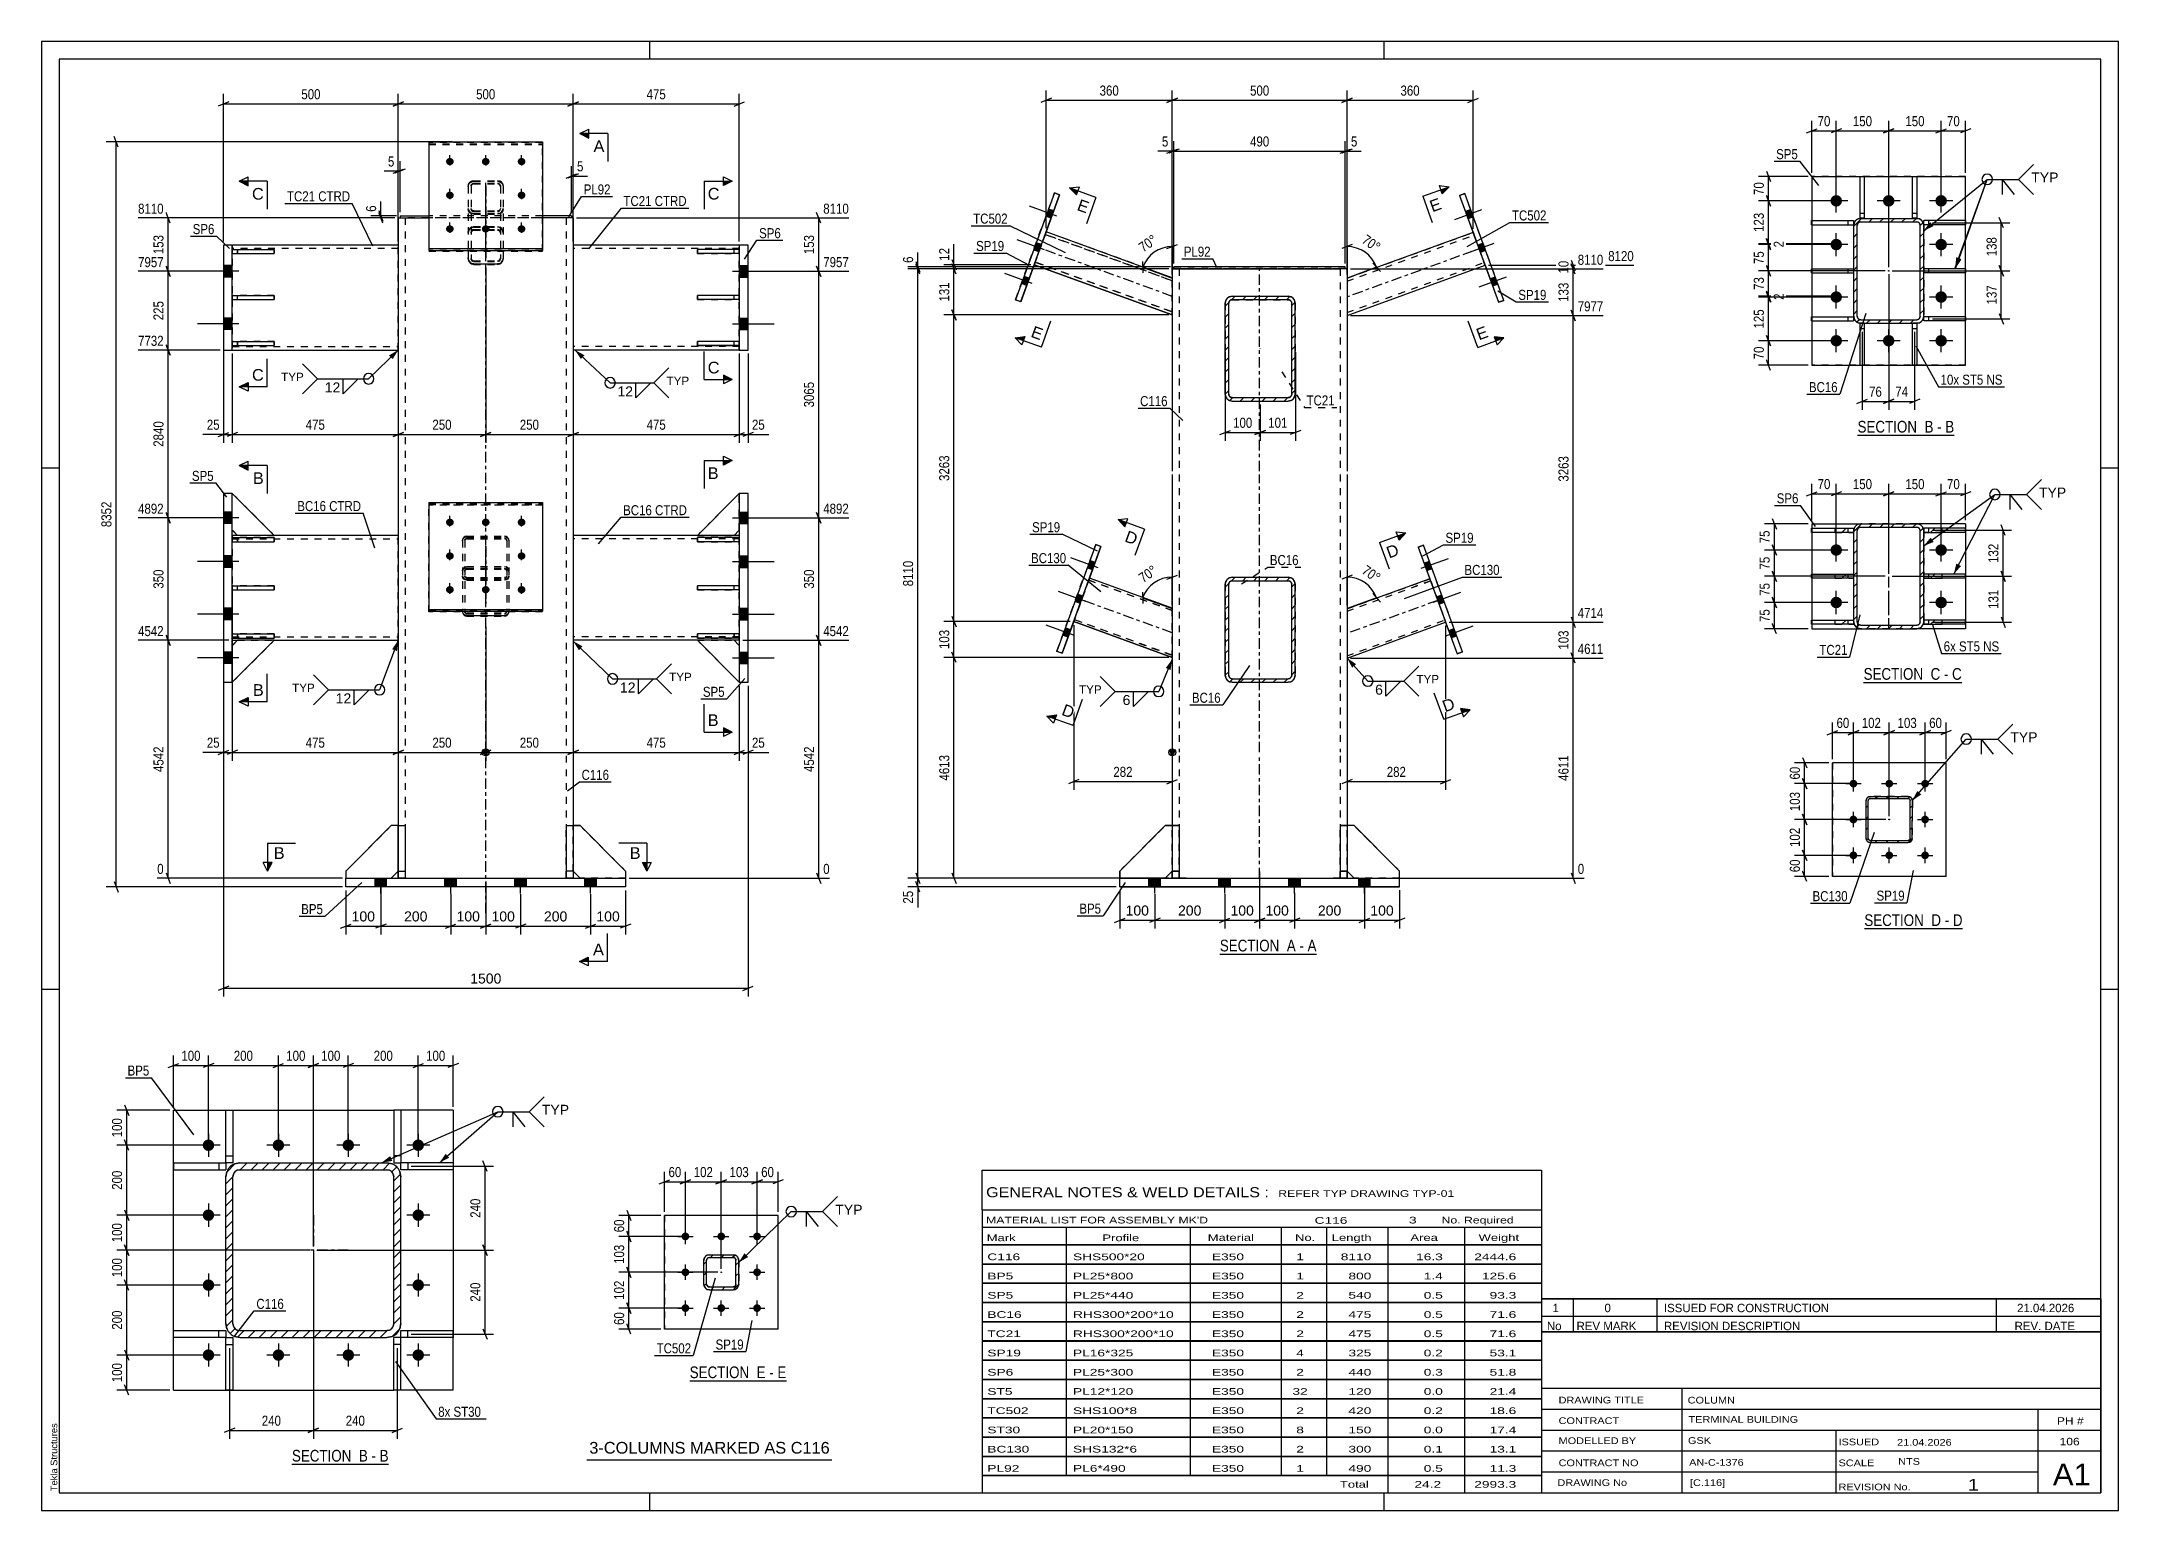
# Paper-space layout 'Layout1' of a CAD drawing. Header units: millimetres. Extents: x 0 to 594, y 0 to 420.
# The model-space entities are those that its viewports show. They can reach past a viewport. Long polylines and large blocks are cut down to what shows.
import ezdxf

# ---------------------------------------------------------------- set-up
doc = ezdxf.new("R2010")
doc.units = ezdxf.units.MM
doc.linetypes.add('DXK_LINE_DOT2', pattern=[3.9198, 1.9599, -1.9599])
doc.linetypes.add('DXK_LINE_DOT3', pattern=[5.9187, 2.979, -0.9799, 0.9799, -0.9799])
doc.layers.add('Viewport layer', color=7, linetype='Continuous', plot=False)
doc.styles.add('Arial', font='arial.ttf', dxfattribs={"height": 0.2})
doc.styles.add('Arial Narrow', font='ARIALN.TTF', dxfattribs={"height": 0.2})

# ---------------------------------------------------------------- blocks, each defined once
blk = doc.blocks.new('Unknown-284876527-1134')
at = {"color": 5, "linetype": 'Continuous'}
for p, q in [((466.97, 239.2), (-127.03, 239.2)), ((-127.03, 239.2), (-127.03, -180.8)), ((46.97, 234.2), (46.97, 239.2)), ((256.97, 234.2), (256.97, 239.2)), ((466.97, -180.8), (466.97, 239.2)), ((461.97, 234.2), (-122.03, 234.2)), ((-122.03, 234.2), (-122.03, -175.8)), ((461.97, -175.8), (461.97, 234.2)), ((-122.03, 117.2), (-127.03, 117.2)), ((466.97, 117.2), (461.97, 117.2)), ((-122.03, -31.8), (-127.03, -31.8)), ((466.97, -31.8), (461.97, -31.8)), ((-122.03, -175.8), (461.97, -175.8)), ((46.97, -180.8), (46.97, -175.8)), ((256.97, -180.8), (256.97, -175.8)), ((-127.03, -180.8), (466.97, -180.8))]:
    blk.add_line(p, q, dxfattribs=at)
at = {"color": 174, "linetype": 'Continuous', "style": 'Arial'}
blk.add_text('Tekla Structures', height=1.9102, rotation=90, dxfattribs=at).set_placement((-122.53, -175.3))
blk = doc.blocks.new('Unknown-284876527-11 - 3447')
at = {"color": 6, "linetype": 'Continuous'}
blk.add_line((-55.42, -167.57), (-27.77, -167.57), dxfattribs=at)
at = {"color": 0, "linetype": 'Continuous'}
blk.add_wipeout([(-37.31, -166.82), (-37.31, -163.32), (-55.42, -163.32), (-55.42, -166.82)], dxfattribs=at)
blk.add_wipeout([(-33.7, -166.82), (-33.7, -163.32), (-36.26, -163.32), (-36.26, -166.82)], dxfattribs=at)
at = {"color": 7, "linetype": 'Continuous', "style": 'Arial Narrow'}
blk.add_text('SECTION ', height=3.34, dxfattribs=at).set_placement((-55.42, -166.82))
at = {"color": 0, "linetype": 'Continuous'}
blk.add_wipeout([(-31.38, -166.82), (-31.38, -163.32), (-32.65, -163.32), (-32.65, -166.82)], dxfattribs=at)
at = {"color": 7, "linetype": 'Continuous', "style": 'Arial Narrow'}
blk.add_text('B', height=3.34, dxfattribs=at).set_placement((-36.26, -166.82))
at = {"color": 0, "linetype": 'Continuous'}
blk.add_wipeout([(-27.77, -166.82), (-27.77, -163.32), (-30.33, -163.32), (-30.33, -166.82)], dxfattribs=at)
at = {"color": 7, "linetype": 'Continuous', "style": 'Arial Narrow'}
for s, p in [('-', (-32.65, -166.82)), ('B', (-30.33, -166.82))]:
    blk.add_text(s, height=3.34, dxfattribs=at).set_placement(p)
blk = doc.blocks.new('Unknown-284876527-13 - 3280')
at = {"color": 6, "linetype": 'Continuous'}
blk.add_line((394.29, -14.44), (422.36, -14.44), dxfattribs=at)
at = {"color": 0, "linetype": 'Continuous'}
blk.add_wipeout([(412.4, -13.69), (412.4, -10.19), (394.29, -10.19), (394.29, -13.69)], dxfattribs=at)
blk.add_wipeout([(416.22, -13.69), (416.22, -10.19), (413.45, -10.19), (413.45, -13.69)], dxfattribs=at)
at = {"color": 7, "linetype": 'Continuous', "style": 'Arial Narrow'}
blk.add_text('SECTION ', height=3.34, dxfattribs=at).set_placement((394.29, -13.69))
at = {"color": 0, "linetype": 'Continuous'}
blk.add_wipeout([(418.55, -13.69), (418.55, -10.19), (417.27, -10.19), (417.27, -13.69)], dxfattribs=at)
at = {"color": 7, "linetype": 'Continuous', "style": 'Arial Narrow'}
blk.add_text('D', height=3.34, dxfattribs=at).set_placement((413.45, -13.69))
at = {"color": 0, "linetype": 'Continuous'}
blk.add_wipeout([(422.36, -13.69), (422.36, -10.19), (419.6, -10.19), (419.6, -13.69)], dxfattribs=at)
at = {"color": 7, "linetype": 'Continuous', "style": 'Arial Narrow'}
for s, p in [('D', (419.6, -13.69)), ('-', (417.27, -13.69))]:
    blk.add_text(s, height=3.34, dxfattribs=at).set_placement(p)
blk = doc.blocks.new('Unknown-284876527-14 - 1795')
at = {"color": 6, "linetype": 'Continuous'}
blk.add_line((392.35, 126.65), (420, 126.65), dxfattribs=at)
at = {"color": 0, "linetype": 'Continuous'}
blk.add_wipeout([(410.46, 127.4), (410.46, 130.9), (392.35, 130.9), (392.35, 127.4)], dxfattribs=at)
blk.add_wipeout([(414.06, 127.4), (414.06, 130.9), (411.51, 130.9), (411.51, 127.4)], dxfattribs=at)
at = {"color": 7, "linetype": 'Continuous', "style": 'Arial Narrow'}
blk.add_text('SECTION ', height=3.34, dxfattribs=at).set_placement((392.35, 127.4))
at = {"color": 0, "linetype": 'Continuous'}
blk.add_wipeout([(416.39, 127.4), (416.39, 130.9), (415.11, 130.9), (415.11, 127.4)], dxfattribs=at)
at = {"color": 7, "linetype": 'Continuous', "style": 'Arial Narrow'}
blk.add_text('B', height=3.34, dxfattribs=at).set_placement((411.51, 127.4))
at = {"color": 0, "linetype": 'Continuous'}
blk.add_wipeout([(420, 127.4), (420, 130.9), (417.44, 130.9), (417.44, 127.4)], dxfattribs=at)
at = {"color": 7, "linetype": 'Continuous', "style": 'Arial Narrow'}
for s, p in [('B', (417.44, 127.4)), ('-', (415.11, 127.4))]:
    blk.add_text(s, height=3.34, dxfattribs=at).set_placement(p)
blk = doc.blocks.new('Unknown-284876527-15 - 1480')
at = {"color": 6, "linetype": 'Continuous'}
blk.add_line((394.08, 55.97), (422.15, 55.97), dxfattribs=at)
at = {"color": 0, "linetype": 'Continuous'}
blk.add_wipeout([(412.19, 56.72), (412.19, 60.22), (394.08, 60.22), (394.08, 56.72)], dxfattribs=at)
blk.add_wipeout([(416, 56.72), (416, 60.22), (413.24, 60.22), (413.24, 56.72)], dxfattribs=at)
at = {"color": 7, "linetype": 'Continuous', "style": 'Arial Narrow'}
blk.add_text('SECTION ', height=3.34, dxfattribs=at).set_placement((394.08, 56.72))
at = {"color": 0, "linetype": 'Continuous'}
blk.add_wipeout([(418.33, 56.72), (418.33, 60.22), (417.05, 60.22), (417.05, 56.72)], dxfattribs=at)
at = {"color": 7, "linetype": 'Continuous', "style": 'Arial Narrow'}
blk.add_text('C', height=3.34, dxfattribs=at).set_placement((413.24, 56.72))
at = {"color": 0, "linetype": 'Continuous'}
blk.add_wipeout([(422.15, 56.72), (422.15, 60.22), (419.38, 60.22), (419.38, 56.72)], dxfattribs=at)
at = {"color": 7, "linetype": 'Continuous', "style": 'Arial Narrow'}
for s, p in [('C', (419.38, 56.72)), ('-', (417.05, 56.72))]:
    blk.add_text(s, height=3.34, dxfattribs=at).set_placement(p)
blk = doc.blocks.new('Unknown-284876527-16 - 1248')
at = {"color": 6, "linetype": 'Continuous'}
blk.add_line((58.34, -143.72), (85.99, -143.72), dxfattribs=at)
at = {"color": 0, "linetype": 'Continuous'}
blk.add_wipeout([(76.45, -142.97), (76.45, -139.47), (58.34, -139.47), (58.34, -142.97)], dxfattribs=at)
blk.add_wipeout([(80.06, -142.97), (80.06, -139.47), (77.5, -139.47), (77.5, -142.97)], dxfattribs=at)
at = {"color": 7, "linetype": 'Continuous', "style": 'Arial Narrow'}
blk.add_text('SECTION ', height=3.34, dxfattribs=at).set_placement((58.34, -142.97))
at = {"color": 0, "linetype": 'Continuous'}
blk.add_wipeout([(82.38, -142.97), (82.38, -139.47), (81.11, -139.47), (81.11, -142.97)], dxfattribs=at)
at = {"color": 7, "linetype": 'Continuous', "style": 'Arial Narrow'}
blk.add_text('E', height=3.34, dxfattribs=at).set_placement((77.5, -142.97))
at = {"color": 0, "linetype": 'Continuous'}
blk.add_wipeout([(85.99, -142.97), (85.99, -139.47), (83.43, -139.47), (83.43, -142.97)], dxfattribs=at)
at = {"color": 7, "linetype": 'Continuous', "style": 'Arial Narrow'}
for s, p in [('-', (81.11, -142.97)), ('E', (83.43, -142.97))]:
    blk.add_text(s, height=3.34, dxfattribs=at).set_placement(p)
blk = doc.blocks.new('Unknown-284876527-17 - 2170')
at = {"color": 6, "linetype": 'Continuous'}
blk.add_line((209.96, -21.7), (237.61, -21.7), dxfattribs=at)
at = {"color": 0, "linetype": 'Continuous'}
blk.add_wipeout([(228.07, -20.95), (228.07, -17.45), (209.96, -17.45), (209.96, -20.95)], dxfattribs=at)
blk.add_wipeout([(231.68, -20.95), (231.68, -17.45), (229.12, -17.45), (229.12, -20.95)], dxfattribs=at)
at = {"color": 7, "linetype": 'Continuous', "style": 'Arial Narrow'}
blk.add_text('SECTION ', height=3.34, dxfattribs=at).set_placement((209.96, -20.95))
at = {"color": 0, "linetype": 'Continuous'}
blk.add_wipeout([(234, -20.95), (234, -17.45), (232.73, -17.45), (232.73, -20.95)], dxfattribs=at)
at = {"color": 7, "linetype": 'Continuous', "style": 'Arial Narrow'}
blk.add_text('A', height=3.34, dxfattribs=at).set_placement((229.12, -20.95))
at = {"color": 0, "linetype": 'Continuous'}
blk.add_wipeout([(237.61, -20.95), (237.61, -17.45), (235.05, -17.45), (235.05, -20.95)], dxfattribs=at)
at = {"color": 7, "linetype": 'Continuous', "style": 'Arial Narrow'}
for s, p in [('A', (235.05, -20.95)), ('-', (232.73, -20.95))]:
    blk.add_text(s, height=3.34, dxfattribs=at).set_placement(p)
blk = doc.blocks.new('Part-284876527-3520 - 3447')
at = {"color": 2, "linetype": 'Continuous'}
for p, q in [((-26.29, -146.37), (-26.29, -131.37)), ((-24.29, -131.37), (-26.29, -131.37)), ((-24.29, -133.37), (-26.29, -133.37)), ((-24.29, -146.37), (-24.29, -131.37)), ((-24.29, -146.37), (-26.29, -146.37))]:
    blk.add_line(p, q, dxfattribs=at)
blk = doc.blocks.new('Part-284876527-3510 - 3447')
at = {"color": 2, "linetype": 'Continuous'}
for p, q in [((-26.29, -66.37), (-26.29, -81.37)), ((-24.29, -66.37), (-26.29, -66.37)), ((-24.29, -66.37), (-24.29, -81.37)), ((-24.29, -79.37), (-26.29, -79.37)), ((-26.29, -81.37), (-24.29, -81.37))]:
    blk.add_line(p, q, dxfattribs=at)
blk = doc.blocks.new('Part-284876527-3478 - 3447')
at = {"linetype": 'Continuous'}
h = blk.add_hatch(dxfattribs=at)
h.set_pattern_fill('', scale=0.7, style=0, pattern_type=0)
h.set_pattern_definition([(45, (-26.7624, -131.0696), (-1.571545, 1.571545), [])])
h.paths.add_polyline_path([(-28.29, -131.37), (-26.76, -131.07), (-25.46, -130.2), (-24.6, -128.9), (-24.29, -127.37), (-24.29, -85.37), (-24.6, -83.84), (-25.46, -82.55), (-26.76, -81.68), (-28.29, -81.37), (-70.29, -81.37), (-71.82, -81.68), (-73.12, -82.55), (-73.99, -83.84), (-74.29, -85.37), (-74.29, -127.37), (-73.99, -128.9), (-73.12, -130.2), (-71.82, -131.07), (-70.29, -131.37)])
h.paths.add_polyline_path([(-71.06, -129.22), (-71.71, -128.79), (-72.14, -128.14), (-72.29, -127.37), (-72.29, -85.37), (-72.14, -84.61), (-71.71, -83.96), (-71.06, -83.53), (-70.29, -83.37), (-28.29, -83.37), (-27.53, -83.53), (-26.88, -83.96), (-26.45, -84.61), (-26.29, -85.37), (-26.29, -127.37), (-26.45, -128.14), (-26.88, -128.79), (-27.53, -129.22), (-28.29, -129.37), (-70.29, -129.37)])
at = {"color": 7, "linetype": 'DXK_LINE_DOT2'}
for p, q in [((-71.82, -81.68), (-70.29, -81.37)), ((-70.29, -81.37), (-28.29, -81.37)), ((-28.29, -81.37), (-26.76, -81.68)), ((-74.29, -85.37), (-73.99, -83.84)), ((-74.29, -127.37), (-74.29, -85.37)), ((-72.14, -84.61), (-72.29, -85.37)), ((-72.29, -127.37), (-72.29, -85.37)), ((-70.29, -83.37), (-71.06, -83.53)), ((-70.29, -83.37), (-28.29, -83.37)), ((-27.53, -83.53), (-28.29, -83.37)), ((-26.29, -85.37), (-26.45, -84.61)), ((-26.29, -127.37), (-26.29, -85.37)), ((-24.6, -83.84), (-24.29, -85.37)), ((-24.29, -127.37), (-24.29, -85.37)), ((-73.99, -128.9), (-74.29, -127.37)), ((-72.29, -127.37), (-72.14, -128.14)), ((-71.06, -129.22), (-70.29, -129.37)), ((-70.29, -129.37), (-28.29, -129.37)), ((-28.29, -129.37), (-27.53, -129.22)), ((-26.45, -128.14), (-26.29, -127.37)), ((-24.29, -127.37), (-24.6, -128.9)), ((-70.29, -131.37), (-71.82, -131.07)), ((-70.29, -131.37), (-28.29, -131.37)), ((-26.76, -131.07), (-28.29, -131.37))]:
    blk.add_line(p, q, dxfattribs=at)
at = {"color": 2, "linetype": 'Continuous'}
for p, q in [((-70.29, -81.37), (-71.82, -81.68)), ((-70.29, -81.37), (-28.29, -81.37)), ((-26.76, -81.68), (-28.29, -81.37)), ((-73.99, -83.84), (-74.29, -85.37)), ((-74.29, -127.37), (-74.29, -85.37)), ((-72.29, -85.37), (-72.14, -84.61)), ((-72.29, -127.37), (-72.29, -85.37)), ((-71.06, -83.53), (-70.29, -83.37)), ((-70.29, -83.37), (-28.29, -83.37)), ((-28.29, -83.37), (-27.53, -83.53)), ((-26.45, -84.61), (-26.29, -85.37)), ((-26.29, -127.37), (-26.29, -85.37)), ((-24.29, -85.37), (-24.6, -83.84)), ((-24.29, -127.37), (-24.29, -85.37)), ((-74.29, -127.37), (-73.99, -128.9)), ((-72.14, -128.14), (-72.29, -127.37)), ((-70.29, -129.37), (-71.06, -129.22)), ((-70.29, -129.37), (-28.29, -129.37)), ((-27.53, -129.22), (-28.29, -129.37)), ((-26.29, -127.37), (-26.45, -128.14)), ((-24.6, -128.9), (-24.29, -127.37)), ((-71.82, -131.07), (-70.29, -131.37)), ((-70.29, -131.37), (-28.29, -131.37)), ((-28.29, -131.37), (-26.76, -131.07))]:
    blk.add_line(p, q, dxfattribs=at)
at = {"color": 7, "linetype": 'DXK_LINE_DOT3'}
for p, q in [((-49.29, -96.37), (-49.29, -116.37)), ((-39.29, -106.37), (-59.29, -106.37))]:
    blk.add_line(p, q, dxfattribs=at)
at = {"color": 7, "linetype": 'DXK_LINE_DOT2'}
for centre, radius, start, end in [((-70.29, -85.37), 4, 112.5, 157.5), ((-28.29, -85.37), 4, 22.5, 67.5), ((-70.29, -85.37), 2, 112.5, 157.5), ((-28.29, -85.37), 2, 22.5, 67.5), ((-70.29, -127.37), 4, 202.5, 247.5), ((-70.29, -127.37), 2, 202.5, 247.5), ((-28.29, -127.37), 2, 292.5, 337.5), ((-28.29, -127.37), 4, 292.5, 337.5)]:
    blk.add_arc(centre, radius, start, end, dxfattribs=at)
at = {"color": 2, "linetype": 'Continuous'}
for centre, radius, start, end in [((-70.29, -85.37), 4, 112.5, 157.5), ((-28.29, -85.37), 4, 22.5, 67.5), ((-70.29, -85.37), 2, 112.5, 157.5), ((-28.29, -85.37), 2, 22.5, 67.5), ((-70.29, -127.37), 4, 202.5, 247.5), ((-70.29, -127.37), 2, 202.5, 247.5), ((-28.29, -127.37), 2, 292.5, 337.5), ((-28.29, -127.37), 4, 292.5, 337.5)]:
    blk.add_arc(centre, radius, start, end, dxfattribs=at)
blk = doc.blocks.new('Part-284876527-3495 - 3447')
at = {"color": 2, "linetype": 'Continuous'}
for p, q in [((-89.29, -66.37), (-74.29, -66.37)), ((-89.29, -146.37), (-89.29, -66.37)), ((-72.29, -66.37), (-26.29, -66.37)), ((-9.29, -66.37), (-24.29, -66.37)), ((-9.29, -66.37), (-9.29, -81.37)), ((-9.29, -83.37), (-9.29, -129.37)), ((-9.29, -146.37), (-9.29, -131.37)), ((-89.29, -146.37), (-74.29, -146.37)), ((-72.29, -146.37), (-26.29, -146.37)), ((-9.29, -146.37), (-24.29, -146.37))]:
    blk.add_line(p, q, dxfattribs=at)
at = {"color": 7, "linetype": 'DXK_LINE_DOT2'}
for p, q in [((-74.29, -66.37), (-72.29, -66.37)), ((-24.29, -66.37), (-26.29, -66.37)), ((-9.29, -81.37), (-9.29, -83.37)), ((-9.29, -131.37), (-9.29, -129.37)), ((-74.29, -146.37), (-72.29, -146.37)), ((-24.29, -146.37), (-26.29, -146.37))]:
    blk.add_line(p, q, dxfattribs=at)
blk = doc.blocks.new('Bolt-284876527-3479 - 3447')
at = {"linetype": 'Continuous'}
for points in [[(-77.64, -76.37, -1), (-80.94, -76.37, -1)], [(-57.64, -76.37, -1), (-60.94, -76.37, -1)], [(-37.64, -76.37, -1), (-40.94, -76.37, -1)], [(-17.64, -76.37, -1), (-20.94, -76.37, -1)], [(-77.64, -96.37, -1), (-80.94, -96.37, -1)], [(-17.64, -96.37, -1), (-20.94, -96.37, -1)], [(-77.64, -116.37, -1), (-80.94, -116.37, -1)], [(-17.64, -116.37, -1), (-20.94, -116.37, -1)], [(-77.64, -136.37, -1), (-80.94, -136.37, -1)], [(-57.64, -136.37, -1), (-60.94, -136.37, -1)], [(-37.64, -136.37, -1), (-40.94, -136.37, -1)], [(-17.64, -136.37, -1), (-20.94, -136.37, -1)]]:
    blk.add_hatch(color=1, dxfattribs=at).paths.add_polyline_path(points)
at = {"color": 1, "linetype": 'Continuous'}
for p, q in [((-75.99, -76.37), (-82.59, -76.37)), ((-79.29, -73.07), (-79.29, -79.67)), ((-55.99, -76.37), (-62.59, -76.37)), ((-59.29, -73.07), (-59.29, -79.67)), ((-35.99, -76.37), (-42.59, -76.37)), ((-39.29, -73.07), (-39.29, -79.67)), ((-15.99, -76.37), (-22.59, -76.37)), ((-19.29, -73.07), (-19.29, -79.67)), ((-79.29, -93.07), (-79.29, -99.67)), ((-19.29, -93.07), (-19.29, -99.67)), ((-75.99, -96.37), (-82.59, -96.37)), ((-15.99, -96.37), (-22.59, -96.37)), ((-75.99, -116.37), (-82.59, -116.37)), ((-79.29, -113.07), (-79.29, -119.67)), ((-15.99, -116.37), (-22.59, -116.37)), ((-19.29, -113.07), (-19.29, -119.67)), ((-75.99, -136.37), (-82.59, -136.37)), ((-79.29, -133.07), (-79.29, -139.67)), ((-55.99, -136.37), (-62.59, -136.37)), ((-59.29, -133.07), (-59.29, -139.67)), ((-35.99, -136.37), (-42.59, -136.37)), ((-39.29, -133.07), (-39.29, -139.67)), ((-15.99, -136.37), (-22.59, -136.37)), ((-19.29, -133.07), (-19.29, -139.67))]:
    blk.add_line(p, q, dxfattribs=at)
blk = doc.blocks.new('Part-284876527-3515 - 3447')
at = {"color": 2, "linetype": 'Continuous'}
for p, q in [((-9.29, -81.37), (-24.29, -81.37)), ((-24.29, -83.37), (-24.29, -81.37)), ((-22.29, -81.37), (-22.29, -83.37)), ((-9.29, -81.37), (-9.29, -83.37)), ((-9.29, -83.37), (-24.29, -83.37))]:
    blk.add_line(p, q, dxfattribs=at)
blk = doc.blocks.new('Part-284876527-3525 - 3447')
at = {"color": 2, "linetype": 'Continuous'}
for p, q in [((-24.29, -131.37), (-24.29, -129.37)), ((-24.29, -129.37), (-9.29, -129.37)), ((-22.29, -131.37), (-22.29, -129.37)), ((-9.29, -129.37), (-9.29, -131.37)), ((-9.29, -131.37), (-24.29, -131.37))]:
    blk.add_line(p, q, dxfattribs=at)
blk = doc.blocks.new('Part-284876527-3530 - 3447')
at = {"color": 2, "linetype": 'Continuous'}
for p, q in [((-74.29, -81.37), (-74.29, -66.37)), ((-74.29, -66.37), (-72.29, -66.37)), ((-72.29, -66.37), (-72.29, -81.37)), ((-74.29, -79.37), (-72.29, -79.37)), ((-72.29, -81.37), (-74.29, -81.37))]:
    blk.add_line(p, q, dxfattribs=at)
blk = doc.blocks.new('Part-284876527-3535 - 3447')
at = {"color": 2, "linetype": 'Continuous'}
for p, q in [((-89.29, -81.37), (-89.29, -83.37)), ((-89.29, -81.37), (-74.29, -81.37)), ((-76.29, -81.37), (-76.29, -83.37)), ((-74.29, -81.37), (-74.29, -83.37)), ((-89.29, -83.37), (-74.29, -83.37))]:
    blk.add_line(p, q, dxfattribs=at)
blk = doc.blocks.new('Part-284876527-3540 - 3447')
at = {"color": 2, "linetype": 'Continuous'}
for p, q in [((-74.29, -146.37), (-74.29, -131.37)), ((-74.29, -131.37), (-72.29, -131.37)), ((-74.29, -133.37), (-72.29, -133.37)), ((-72.29, -131.37), (-72.29, -146.37)), ((-72.29, -146.37), (-74.29, -146.37))]:
    blk.add_line(p, q, dxfattribs=at)
blk = doc.blocks.new('Part-284876527-3545 - 3447')
at = {"color": 2, "linetype": 'Continuous'}
for p, q in [((-89.29, -131.37), (-89.29, -129.37)), ((-89.29, -129.37), (-74.29, -129.37)), ((-76.29, -131.37), (-76.29, -129.37)), ((-74.29, -129.37), (-74.29, -131.37)), ((-74.29, -131.37), (-89.29, -131.37))]:
    blk.add_line(p, q, dxfattribs=at)
blk = doc.blocks.new('Part-284876527-2662 - 2658')
at = {"color": 2, "linetype": 'Continuous'}
for p, q in [((-27, 15), (-40, 2)), ((-25, 15), (-27, 15)), ((-40, 2), (-40, 0)), ((-27, 0), (-25, 2))]:
    blk.add_line(p, q, dxfattribs=at)
at = {"color": 7, "linetype": 'DXK_LINE_DOT2'}
for p, q in [((-25, 15), (-25, 2)), ((-40, 0), (-27, 0))]:
    blk.add_line(p, q, dxfattribs=at)
blk = doc.blocks.new('Part-284876527-2796 - 2658')
at = {"color": 7, "linetype": 'DXK_LINE_DOT2'}
for p, q in [((23, 0), (23, 15)), ((23, 15), (25, 15)), ((25, 15), (25, 0)), ((25, 2), (23, 2)), ((25, 0), (23, 0))]:
    blk.add_line(p, q, dxfattribs=at)
blk = doc.blocks.new('Part-284876527-2732 - 2658')
at = {"color": 2, "linetype": 'Continuous'}
for p, q in [((72.53, 181), (72.53, 151)), ((75.03, 181), (72.53, 181)), ((75.03, 151), (75.03, 181)), ((72.53, 151), (75.03, 151))]:
    blk.add_line(p, q, dxfattribs=at)
blk = doc.blocks.new('Part-284876527-2660 - 2658')
at = {"color": 2, "linetype": 'Continuous'}
for p, q in [((-25, 15), (-25, 0)), ((-25, 15), (-23, 15)), ((-23, 15), (-23, 0)), ((-25, 2), (-23, 2)), ((-25, 0), (-23, 0))]:
    blk.add_line(p, q, dxfattribs=at)
blk = doc.blocks.new('Part-284876527-2727 - 2658')
at = {"color": 2, "linetype": 'Continuous'}
for p, q in [((-74.97, 110), (-74.97, 56)), ((-72.47, 110), (-74.97, 110)), ((-72.47, 56), (-72.47, 110)), ((-74.97, 56), (-72.47, 56))]:
    blk.add_line(p, q, dxfattribs=at)
blk = doc.blocks.new('Part-284876527-2795 - 2658')
at = {"color": 7, "linetype": 'DXK_LINE_DOT2'}
for p, q in [((25, 2), (25, 15)), ((25, 15), (27, 15)), ((27, 15), (40, 2)), ((27, 0), (25, 2)), ((40, 2), (40, 0)), ((40, 0), (27, 0))]:
    blk.add_line(p, q, dxfattribs=at)
blk = doc.blocks.new('Part-284876527-2667 - 2658')
at = {"color": 2, "linetype": 'Continuous'}
for p, q in [((-40, -2.5), (-40, 0)), ((-40, 0), (40, 0)), ((40, -2.5), (-40, -2.5)), ((40, 0), (40, -2.5))]:
    blk.add_line(p, q, dxfattribs=at)
blk = doc.blocks.new('Part-284876527-2672 - 2658')
at = {"linetype": 'Continuous'}
blk.add_hatch(color=2, dxfattribs=at).paths.add_polyline_path([(0, 35.06), (-0.8, 36.46), (0.8, 36.46)])
at = {"color": 7, "linetype": 'DXK_LINE_DOT3'}
for p, q in [((0, 131), (0, 198.78)), ((0, 36), (0, 130)), ((0, -10), (0, 35))]:
    blk.add_line(p, q, dxfattribs=at)
at = {"color": 2, "linetype": 'Continuous'}
for p, q in [((-25, 188.78), (-25, 131)), ((-25, 188.78), (-24.5, 188.78)), ((-22.82, 188.78), (-16.25, 188.78)), ((22.82, 188.78), (16.25, 188.78)), ((25, 188.78), (24.5, 188.78)), ((25, 188.78), (25, 131)), ((-25, 130), (-25, 36)), ((25, 130), (25, 36)), ((0, 35.06), (-0.8, 36.46)), ((-0.8, 36.46), (0.8, 36.46)), ((0.8, 36.46), (0, 35.06)), ((-25, 35), (-25, 15)), ((25, 35), (25, 15)), ((-25, 0), (-25, 2))]:
    blk.add_line(p, q, dxfattribs=at)
at = {"color": 7, "linetype": 'DXK_LINE_DOT2'}
for p, q in [((-24.5, 188.78), (-22.85, 188.78)), ((-23.83, 188.78), (-22.82, 188.78)), ((-23, 188.78), (-23, 131)), ((-22.85, 188.78), (-22.82, 188.78)), ((16.25, 188.78), (-16.25, 188.78)), ((24.5, 188.78), (22.41, 188.78)), ((23, 188.78), (23, 131)), ((-23, 130), (-23, 36)), ((23, 130), (23, 36)), ((-23, 35), (-23, 0)), ((23, 35), (23, 0)), ((-25, 15), (-25, 2)), ((25, 15), (25, 0)), ((-25, 0), (25, 0))]:
    blk.add_line(p, q, dxfattribs=at)
at = {"color": 2, "linetype": 'Continuous'}
blk.add_circle((0, 35.96), 1, dxfattribs=at)
blk = doc.blocks.new('Part-284876527-2801 - 2658')
at = {"color": 2, "linetype": 'Continuous'}
for p, q in [((-25, 98), (-72.47, 98)), ((-72.47, 68), (-70.97, 68)), ((-60.47, 68), (-25, 68))]:
    blk.add_line(p, q, dxfattribs=at)
at = {"color": 7, "linetype": 'DXK_LINE_DOT2'}
for p, q in [((-72.47, 98), (-72.47, 68)), ((-72.47, 97), (-25, 97)), ((-25, 68), (-25, 98)), ((-72.47, 69), (-25, 69)), ((-70.97, 68), (-60.47, 68))]:
    blk.add_line(p, q, dxfattribs=at)
blk = doc.blocks.new('Part-284876527-2737 - 2658')
at = {"color": 2, "linetype": 'Continuous'}
for p, q in [((72.53, 110), (72.53, 56)), ((75.03, 110), (72.53, 110)), ((75.03, 56), (75.03, 110)), ((72.53, 56), (75.03, 56))]:
    blk.add_line(p, q, dxfattribs=at)
blk = doc.blocks.new('Bolt-284876527-2673 - 2658')
at = {"linetype": 'Continuous'}
for points in [[(72.53, 104.65), (72.53, 101.35), (75.03, 101.35), (75.03, 104.65)], [(72.53, 104.65), (72.53, 101.35), (75.03, 101.35), (75.03, 104.65)], [(72.53, 104.65), (72.53, 101.35), (75.03, 101.35), (75.03, 104.65)], [(72.53, 92.15), (72.53, 88.85), (75.03, 88.85), (75.03, 92.15)], [(72.53, 92.15), (72.53, 88.85), (75.03, 88.85), (75.03, 92.15)], [(72.53, 77.15), (72.53, 73.85), (75.03, 73.85), (75.03, 77.15)], [(72.53, 77.15), (72.53, 73.85), (75.03, 73.85), (75.03, 77.15)], [(72.53, 64.65), (72.53, 61.35), (75.03, 61.35), (75.03, 64.65)], [(72.53, 64.65), (72.53, 61.35), (75.03, 61.35), (75.03, 64.65)], [(72.53, 64.65), (72.53, 61.35), (75.03, 61.35), (75.03, 64.65)]]:
    blk.add_hatch(color=1, dxfattribs=at).paths.add_polyline_path(points)
at = {"color": 1, "linetype": 'Continuous'}
for p, q in [((70.63, 103), (82.53, 103)), ((70.63, 103), (82.53, 103)), ((70.63, 103), (82.53, 103)), ((72.53, 104.65), (75.03, 104.65)), ((72.53, 104.65), (75.03, 104.65)), ((72.53, 104.65), (75.03, 104.65)), ((72.53, 101.35), (75.03, 101.35)), ((72.53, 101.35), (75.03, 101.35)), ((72.53, 101.35), (75.03, 101.35)), ((70.63, 90.5), (82.53, 90.5)), ((70.63, 90.5), (82.53, 90.5)), ((72.53, 92.15), (75.03, 92.15)), ((72.53, 92.15), (75.03, 92.15)), ((72.53, 88.85), (75.03, 88.85)), ((72.53, 88.85), (75.03, 88.85)), ((70.63, 75.5), (82.53, 75.5)), ((70.63, 75.5), (82.53, 75.5)), ((72.53, 77.15), (75.03, 77.15)), ((72.53, 77.15), (75.03, 77.15)), ((72.53, 73.85), (75.03, 73.85)), ((72.53, 73.85), (75.03, 73.85)), ((70.63, 63), (82.53, 63)), ((70.63, 63), (82.53, 63)), ((70.63, 63), (82.53, 63)), ((72.53, 64.65), (75.03, 64.65)), ((72.53, 64.65), (75.03, 64.65)), ((72.53, 64.65), (75.03, 64.65)), ((72.53, 61.35), (75.03, 61.35)), ((72.53, 61.35), (75.03, 61.35)), ((72.53, 61.35), (75.03, 61.35))]:
    blk.add_line(p, q, dxfattribs=at)
blk = doc.blocks.new('Bolt-284876527-2674 - 2658')
at = {"linetype": 'Continuous'}
for points in [[(72.53, 175.15), (72.53, 171.85), (75.03, 171.85), (75.03, 175.15)], [(72.53, 175.15), (72.53, 171.85), (75.03, 171.85), (75.03, 175.15)], [(72.53, 160.15), (72.53, 156.85), (75.03, 156.85), (75.03, 160.15)], [(72.53, 160.15), (72.53, 156.85), (75.03, 156.85), (75.03, 160.15)]]:
    blk.add_hatch(color=1, dxfattribs=at).paths.add_polyline_path(points)
at = {"color": 1, "linetype": 'Continuous'}
for p, q in [((70.63, 173.5), (82.53, 173.5)), ((70.63, 173.5), (82.53, 173.5)), ((72.53, 175.15), (75.03, 175.15)), ((72.53, 175.15), (75.03, 175.15)), ((72.53, 171.85), (75.03, 171.85)), ((72.53, 171.85), (75.03, 171.85)), ((70.63, 158.5), (82.53, 158.5)), ((70.63, 158.5), (82.53, 158.5)), ((72.53, 160.15), (75.03, 160.15)), ((72.53, 160.15), (75.03, 160.15)), ((72.53, 156.85), (75.03, 156.85)), ((72.53, 156.85), (75.03, 156.85))]:
    blk.add_line(p, q, dxfattribs=at)
blk = doc.blocks.new('Bolt-284876527-2675 - 2658')
at = {"linetype": 'Continuous'}
for points in [[(-74.97, 104.65), (-74.97, 101.35), (-72.47, 101.35), (-72.47, 104.65)], [(-74.97, 104.65), (-74.97, 101.35), (-72.47, 101.35), (-72.47, 104.65)], [(-74.97, 104.65), (-74.97, 101.35), (-72.47, 101.35), (-72.47, 104.65)], [(-74.97, 92.15), (-74.97, 88.85), (-72.47, 88.85), (-72.47, 92.15)], [(-74.97, 92.15), (-74.97, 88.85), (-72.47, 88.85), (-72.47, 92.15)], [(-74.97, 77.15), (-74.97, 73.85), (-72.47, 73.85), (-72.47, 77.15)], [(-74.97, 77.15), (-74.97, 73.85), (-72.47, 73.85), (-72.47, 77.15)], [(-74.97, 64.65), (-74.97, 61.35), (-72.47, 61.35), (-72.47, 64.65)], [(-74.97, 64.65), (-74.97, 61.35), (-72.47, 61.35), (-72.47, 64.65)], [(-74.97, 64.65), (-74.97, 61.35), (-72.47, 61.35), (-72.47, 64.65)]]:
    blk.add_hatch(color=1, dxfattribs=at).paths.add_polyline_path(points)
at = {"color": 1, "linetype": 'Continuous'}
for p, q in [((-70.57, 103), (-82.47, 103)), ((-70.57, 103), (-82.47, 103)), ((-70.57, 103), (-82.47, 103)), ((-72.47, 104.65), (-74.97, 104.65)), ((-72.47, 104.65), (-74.97, 104.65)), ((-72.47, 104.65), (-74.97, 104.65)), ((-72.47, 101.35), (-74.97, 101.35)), ((-72.47, 101.35), (-74.97, 101.35)), ((-72.47, 101.35), (-74.97, 101.35)), ((-70.57, 90.5), (-82.47, 90.5)), ((-70.57, 90.5), (-82.47, 90.5)), ((-72.47, 92.15), (-74.97, 92.15)), ((-72.47, 92.15), (-74.97, 92.15)), ((-72.47, 88.85), (-74.97, 88.85)), ((-72.47, 88.85), (-74.97, 88.85)), ((-70.57, 75.5), (-82.47, 75.5)), ((-70.57, 75.5), (-82.47, 75.5)), ((-72.47, 77.15), (-74.97, 77.15)), ((-72.47, 77.15), (-74.97, 77.15)), ((-72.47, 73.85), (-74.97, 73.85)), ((-72.47, 73.85), (-74.97, 73.85)), ((-70.57, 63), (-82.47, 63)), ((-70.57, 63), (-82.47, 63)), ((-70.57, 63), (-82.47, 63)), ((-72.47, 64.65), (-74.97, 64.65)), ((-72.47, 64.65), (-74.97, 64.65)), ((-72.47, 64.65), (-74.97, 64.65)), ((-72.47, 61.35), (-74.97, 61.35)), ((-72.47, 61.35), (-74.97, 61.35)), ((-72.47, 61.35), (-74.97, 61.35))]:
    blk.add_line(p, q, dxfattribs=at)
blk = doc.blocks.new('Bolt-284876527-2676 - 2658')
at = {"linetype": 'Continuous'}
for points in [[(-74.97, 175.15), (-74.97, 171.85), (-72.47, 171.85), (-72.47, 175.15)], [(-74.97, 175.15), (-74.97, 171.85), (-72.47, 171.85), (-72.47, 175.15)], [(-74.97, 160.15), (-74.97, 156.85), (-72.47, 156.85), (-72.47, 160.15)], [(-74.97, 160.15), (-74.97, 156.85), (-72.47, 156.85), (-72.47, 160.15)]]:
    blk.add_hatch(color=1, dxfattribs=at).paths.add_polyline_path(points)
at = {"color": 1, "linetype": 'Continuous'}
for p, q in [((-70.57, 173.5), (-82.47, 173.5)), ((-70.57, 173.5), (-82.47, 173.5)), ((-72.47, 175.15), (-74.97, 175.15)), ((-72.47, 175.15), (-74.97, 175.15)), ((-72.47, 171.85), (-74.97, 171.85)), ((-72.47, 171.85), (-74.97, 171.85)), ((-70.57, 158.5), (-82.47, 158.5)), ((-70.57, 158.5), (-82.47, 158.5)), ((-72.47, 160.15), (-74.97, 160.15)), ((-72.47, 160.15), (-74.97, 160.15)), ((-72.47, 156.85), (-74.97, 156.85)), ((-72.47, 156.85), (-74.97, 156.85))]:
    blk.add_line(p, q, dxfattribs=at)
blk = doc.blocks.new('Bolt-284876527-2677 - 2658')
at = {"color": 1, "linetype": 'DXK_LINE_DOT2'}
for p, q in [((-10.25, 205.7), (-10.25, 202.86)), ((0, 205.7), (0, 202.86)), ((10.25, 205.7), (10.25, 202.86)), ((-10.25, 196.07), (-10.25, 193.23)), ((10.25, 196.07), (10.25, 193.23)), ((-10.25, 186.44), (-10.25, 183.6)), ((0, 186.44), (0, 183.6)), ((10.25, 186.44), (10.25, 183.6))]:
    blk.add_line(p, q, dxfattribs=at)
blk = doc.blocks.new('Part-284876527-2806 - 2658')
at = {"color": 2, "linetype": 'Continuous'}
for p, q in [((-25, 181), (-72.47, 181)), ((-72.47, 151), (-25, 151))]:
    blk.add_line(p, q, dxfattribs=at)
at = {"color": 7, "linetype": 'DXK_LINE_DOT2'}
for p, q in [((-72.47, 181), (-72.47, 151)), ((-25, 180), (-72.47, 180)), ((-25, 151), (-25, 181)), ((-72.47, 152), (-25, 152))]:
    blk.add_line(p, q, dxfattribs=at)
blk = doc.blocks.new('Bolt-284876527-2678 - 2658')
at = {"color": 1, "linetype": 'DXK_LINE_DOT2'}
for p, q in [((-10.25, 100.57), (-10.25, 103.41)), ((0, 100.57), (0, 103.41)), ((10.25, 100.57), (10.25, 103.41)), ((-10.25, 90.94), (-10.25, 93.78)), ((10.25, 90.94), (10.25, 93.78)), ((-10.25, 81.31), (-10.25, 84.15)), ((0, 81.31), (0, 84.15)), ((10.25, 81.31), (10.25, 84.15))]:
    blk.add_line(p, q, dxfattribs=at)
blk = doc.blocks.new('Bolt-284876527-2679 - 2658')
at = {"linetype": 'Continuous'}
for points in [[(-28.35, 0), (-31.65, 0), (-31.65, -2.5), (-28.35, -2.5)], [(-28.35, 0), (-31.65, 0), (-31.65, -2.5), (-28.35, -2.5)], [(-28.35, 0), (-31.65, 0), (-31.65, -2.5), (-28.35, -2.5)], [(-28.35, 0), (-31.65, 0), (-31.65, -2.5), (-28.35, -2.5)], [(-8.35, 0), (-11.65, 0), (-11.65, -2.5), (-8.35, -2.5)], [(-8.35, 0), (-11.65, 0), (-11.65, -2.5), (-8.35, -2.5)], [(11.65, 0), (8.35, 0), (8.35, -2.5), (11.65, -2.5)], [(11.65, 0), (8.35, 0), (8.35, -2.5), (11.65, -2.5)], [(31.65, 0), (28.35, 0), (28.35, -2.5), (31.65, -2.5)], [(31.65, 0), (28.35, 0), (28.35, -2.5), (31.65, -2.5)], [(31.65, 0), (28.35, 0), (28.35, -2.5), (31.65, -2.5)], [(31.65, 0), (28.35, 0), (28.35, -2.5), (31.65, -2.5)]]:
    blk.add_hatch(color=1, dxfattribs=at).paths.add_polyline_path(points)
at = {"color": 1, "linetype": 'Continuous'}
for p, q in [((-31.65, -2.5), (-31.65, 0)), ((-31.65, -2.5), (-31.65, 0)), ((-31.65, -2.5), (-31.65, 0)), ((-31.65, -2.5), (-31.65, 0)), ((-30, -4.4), (-30, 0)), ((-30, -4.4), (-30, 0)), ((-30, -4.4), (-30, 0)), ((-30, -4.4), (-30, 0)), ((-28.35, -2.5), (-28.35, 0)), ((-28.35, -2.5), (-28.35, 0)), ((-28.35, -2.5), (-28.35, 0)), ((-28.35, -2.5), (-28.35, 0)), ((-11.65, -2.5), (-11.65, 0)), ((-11.65, -2.5), (-11.65, 0)), ((-10, -4.4), (-10, 0)), ((-10, -4.4), (-10, 0)), ((-8.35, -2.5), (-8.35, 0)), ((-8.35, -2.5), (-8.35, 0)), ((8.35, -2.5), (8.35, 0)), ((8.35, -2.5), (8.35, 0)), ((10, -4.4), (10, 0)), ((10, -4.4), (10, 0)), ((11.65, -2.5), (11.65, 0)), ((11.65, -2.5), (11.65, 0)), ((28.35, -2.5), (28.35, 0)), ((28.35, -2.5), (28.35, 0)), ((28.35, -2.5), (28.35, 0)), ((28.35, -2.5), (28.35, 0)), ((30, -4.4), (30, 0)), ((30, -4.4), (30, 0)), ((30, -4.4), (30, 0)), ((30, -4.4), (30, 0)), ((31.65, -2.5), (31.65, 0)), ((31.65, -2.5), (31.65, 0)), ((31.65, -2.5), (31.65, 0)), ((31.65, -2.5), (31.65, 0))]:
    blk.add_line(p, q, dxfattribs=at)
blk = doc.blocks.new('Part-284876527-2691 - 2658')
at = {"color": 7, "linetype": 'DXK_LINE_DOT2'}
for p, q in [((-27, 15), (-40, 2)), ((-25, 15), (-27, 15)), ((-25, 2), (-25, 15)), ((-40, 2), (-40, 0)), ((-27, 0), (-25, 2)), ((-40, 0), (-27, 0))]:
    blk.add_line(p, q, dxfattribs=at)
blk = doc.blocks.new('Part-284876527-2692 - 2658')
at = {"color": 7, "linetype": 'DXK_LINE_DOT2'}
for p, q in [((-25, 0), (-25, 15)), ((-25, 15), (-23, 15)), ((-23, 15), (-23, 0)), ((-25, 2), (-23, 2)), ((-23, 0), (-25, 0))]:
    blk.add_line(p, q, dxfattribs=at)
blk = doc.blocks.new('Part-284876527-2693 - 2658')
at = {"color": 2, "linetype": 'Continuous'}
for p, q in [((27, 15), (25, 15)), ((40, 2), (27, 15)), ((27, 0), (25, 2)), ((40, 2), (40, 0)), ((40, 0), (40, 0))]:
    blk.add_line(p, q, dxfattribs=at)
at = {"color": 7, "linetype": 'DXK_LINE_DOT2'}
for p, q in [((25, 2), (25, 15)), ((40, 0), (27, 0))]:
    blk.add_line(p, q, dxfattribs=at)
blk = doc.blocks.new('Part-284876527-2694 - 2658')
at = {"color": 2, "linetype": 'Continuous'}
for p, q in [((23, 15), (23, 0)), ((23, 15), (25, 15)), ((25, 15), (25, 0)), ((25, 2), (23, 2)), ((23, 0), (25, 0))]:
    blk.add_line(p, q, dxfattribs=at)
blk = doc.blocks.new('Part-284876527-2695 - 2658')
at = {"color": 7, "linetype": 'DXK_LINE_DOT2'}
for p, q in [((-60.47, 179.76), (-72.47, 179.76)), ((-72.47, 179.76), (-72.47, 178.56)), ((-72.47, 178.56), (-60.47, 178.56)), ((-70.97, 179.76), (-70.97, 178.56)), ((-60.47, 178.56), (-60.47, 179.76))]:
    blk.add_line(p, q, dxfattribs=at)
blk = doc.blocks.new('Part-284876527-2696 - 2658')
at = {"color": 7, "linetype": 'DXK_LINE_DOT2'}
for p, q in [((-60.47, 166.61), (-72.47, 166.61)), ((-72.47, 166.61), (-72.47, 165.41)), ((-70.97, 165.41), (-70.97, 166.61)), ((-60.47, 165.41), (-60.47, 166.61)), ((-72.47, 165.41), (-60.47, 165.41))]:
    blk.add_line(p, q, dxfattribs=at)
blk = doc.blocks.new('Part-284876527-2697 - 2658')
at = {"color": 2, "linetype": 'Continuous'}
for p, q in [((-72.47, 179.76), (-60.47, 179.76)), ((-72.47, 179.76), (-72.47, 178.56)), ((-72.47, 178.56), (-60.47, 178.56)), ((-60.47, 179.76), (-60.47, 178.56))]:
    blk.add_line(p, q, dxfattribs=at)
at = {"color": 7, "linetype": 'DXK_LINE_DOT2'}
blk.add_line((-70.97, 178.56), (-70.97, 179.76), dxfattribs=at)
blk = doc.blocks.new('Part-284876527-2698 - 2658')
at = {"color": 2, "linetype": 'Continuous'}
for p, q in [((-72.47, 166.61), (-60.47, 166.61)), ((-72.47, 166.61), (-72.47, 165.41)), ((-60.47, 166.61), (-60.47, 165.41)), ((-72.47, 165.41), (-60.47, 165.41))]:
    blk.add_line(p, q, dxfattribs=at)
at = {"color": 7, "linetype": 'DXK_LINE_DOT2'}
blk.add_line((-70.97, 165.41), (-70.97, 166.61), dxfattribs=at)
blk = doc.blocks.new('Part-284876527-2828 - 2658')
at = {"color": 7, "linetype": 'DXK_LINE_DOT2'}
for p, q in [((-6.51, 97.06), (-6.6, 96.63)), ((-6.6, 96.63), (-6.6, 76.37)), ((-6.25, 97.43), (-6.51, 97.06)), ((-5.86, 97.67), (-6.25, 97.43)), ((-6, 96.63), (-5.95, 96.85)), ((-6, 96.63), (-6, 76.37)), ((-5.95, 96.85), (-5.82, 97.03)), ((-5.4, 97.76), (-5.86, 97.67)), ((-5.82, 97.03), (-5.63, 97.15)), ((-5.63, 97.15), (-5.4, 97.2)), ((-5.4, 97.76), (5.4, 97.76)), ((-5.4, 97.2), (5.4, 97.2)), ((5.86, 97.67), (5.4, 97.76)), ((5.4, 97.2), (5.63, 97.15)), ((5.63, 97.15), (5.83, 97.03)), ((5.83, 97.03), (5.96, 96.85)), ((6.25, 97.43), (5.86, 97.67)), ((5.96, 96.85), (6, 96.63)), ((6, 96.63), (6, 76.37)), ((6.51, 97.06), (6.25, 97.43)), ((6.6, 96.63), (6.51, 97.06)), ((6.6, 96.63), (6.6, 76.37)), ((-5.86, 89.04), (-5.4, 89.14)), ((-5.4, 89.14), (5.4, 89.14)), ((5.4, 89.14), (5.86, 89.04)), ((-6.6, 87.86), (-6.51, 88.35)), ((-6.6, 86.48), (-6.51, 86.05)), ((-6.51, 86.05), (-6.25, 85.69)), ((-6.25, 85.69), (-5.86, 85.44)), ((-5.95, 88.11), (-6, 87.86)), ((-5.95, 86.27), (-6, 86.48)), ((-5.82, 88.32), (-5.95, 88.11)), ((-5.82, 86.08), (-5.95, 86.27)), ((-5.86, 85.44), (-5.4, 85.36)), ((-5.63, 88.45), (-5.82, 88.32)), ((-5.63, 85.96), (-5.82, 86.08)), ((-5.4, 88.5), (-5.63, 88.45)), ((-5.4, 85.92), (-5.63, 85.96)), ((-5.4, 88.5), (5.4, 88.5)), ((-5.4, 85.92), (5.4, 85.92)), ((-5.4, 85.36), (5.4, 85.36)), ((5.63, 88.45), (5.4, 88.5)), ((5.63, 85.96), (5.4, 85.92)), ((5.4, 85.36), (5.86, 85.44)), ((5.83, 88.32), (5.63, 88.45)), ((5.83, 86.08), (5.63, 85.96)), ((5.96, 88.11), (5.83, 88.32)), ((5.96, 86.27), (5.83, 86.08)), ((5.86, 85.44), (6.25, 85.69)), ((6, 87.86), (5.96, 88.11)), ((6, 86.48), (5.96, 86.27)), ((6.25, 85.69), (6.51, 86.05)), ((6.51, 88.35), (6.6, 87.86)), ((6.51, 86.05), (6.6, 86.48)), ((-6.58, 76.29), (-6.6, 76.37)), ((-6, 76.37), (-5.95, 76.13)), ((-5.95, 76.13), (-5.82, 75.92)), ((-5.82, 75.92), (-5.63, 75.78)), ((-5.63, 75.78), (-5.4, 75.73)), ((-5.4, 75.73), (5.4, 75.73)), ((5.4, 75.73), (5.63, 75.78)), ((5.63, 75.78), (5.83, 75.92)), ((5.83, 75.92), (5.96, 76.13)), ((5.96, 76.13), (6, 76.37)), ((6.6, 76.37), (6.59, 76.29))]:
    blk.add_line(p, q, dxfattribs=at)
at = {"color": 7, "linetype": 'DXK_LINE_DOT3'}
blk.add_line((0, 78.7), (0, 94.98), dxfattribs=at)
at = {"color": 2, "linetype": 'Continuous'}
for p, q in [((-6.51, 75.88), (-6.58, 76.29)), ((-5.4, 75.09), (-5.86, 75.19)), ((-5.4, 75.09), (5.4, 75.09)), ((5.86, 75.19), (5.4, 75.09)), ((6.59, 76.29), (6.51, 75.88))]:
    blk.add_line(p, q, dxfattribs=at)
at = {"color": 7, "linetype": 'DXK_LINE_DOT2'}
for centre, start, end in [((-5.35, 87.91), 114.31996, 159.24169), ((5.35, 87.91), 20.75831, 65.68004)]:
    blk.add_arc(centre, 1.24, start, end, dxfattribs=at)
at = {"color": 2, "linetype": 'Continuous'}
for centre, start, end in [((-5.35, 76.32), 200.75831, 245.68004), ((5.35, 76.32), 294.31996, 339.24169)]:
    blk.add_arc(centre, 1.24, start, end, dxfattribs=at)
blk = doc.blocks.new('Part-284876527-2699 - 2658')
at = {"color": 7, "linetype": 'DXK_LINE_DOT2'}
for p, q in [((-16.25, 76.11), (-16.25, 107.2)), ((-16.25, 107.2), (16.25, 107.2)), ((16.25, 107.2), (16.25, 76.11)), ((16.25, 106.65), (-16.25, 106.65)), ((-16.25, 76.66), (16.25, 76.66)), ((16.25, 76.11), (-16.25, 76.11))]:
    blk.add_line(p, q, dxfattribs=at)
blk = doc.blocks.new('Part-284876527-2827 - 2658')
at = {"color": 7, "linetype": 'DXK_LINE_DOT2'}
for p, q in [((-5, 197.73), (-4.88, 198.3)), ((-5, 197.73), (-5, 177.17)), ((-4.88, 198.3), (-4.53, 198.79)), ((-4.53, 198.79), (-4.01, 199.12)), ((-4.14, 198.01), (-4.2, 197.73)), ((-4.2, 197.73), (-4.2, 177.17)), ((-3.96, 198.26), (-4.14, 198.01)), ((-4.01, 199.12), (-3.4, 199.23)), ((-3.7, 198.42), (-3.96, 198.26)), ((-3.4, 198.48), (-3.7, 198.42)), ((-3.4, 199.23), (3.4, 199.23)), ((-3.4, 198.48), (3.4, 198.48)), ((3.4, 199.23), (4.02, 199.12)), ((3.71, 198.42), (3.4, 198.48)), ((3.97, 198.26), (3.71, 198.42)), ((4.14, 198.01), (3.97, 198.26)), ((4.02, 199.12), (4.53, 198.79)), ((4.2, 197.73), (4.14, 198.01)), ((4.2, 197.73), (4.2, 177.17)), ((4.53, 198.79), (4.88, 198.3)), ((4.88, 198.3), (5, 197.73)), ((5, 197.73), (5, 177.17)), ((-4.88, 190.76), (-5, 191.34)), ((-4.53, 190.27), (-4.88, 190.76)), ((-4.01, 189.95), (-4.53, 190.27)), ((-4.2, 191.34), (-4.14, 191.05)), ((-4.14, 191.05), (-3.96, 190.81)), ((-3.96, 190.81), (-3.7, 190.64)), ((-3.7, 190.64), (-3.4, 190.59)), ((-3.4, 190.59), (3.4, 190.59)), ((3.4, 190.59), (3.71, 190.64)), ((3.71, 190.64), (3.97, 190.81)), ((3.97, 190.81), (4.14, 191.05)), ((4.53, 190.27), (4.02, 189.95)), ((4.14, 191.05), (4.2, 191.34)), ((4.88, 190.76), (4.53, 190.27)), ((5, 191.34), (4.88, 190.76)), ((-4.88, 185.06), (-5, 184.41)), ((-4.2, 184.41), (-4.14, 184.73)), ((-3.4, 189.83), (-4.01, 189.95)), ((-3.4, 186.11), (-4.01, 185.98)), ((-3.7, 185.19), (-3.4, 185.26)), ((-3.4, 189.83), (3.4, 189.83)), ((-3.4, 186.11), (3.4, 186.11)), ((-3.4, 185.26), (3.4, 185.26)), ((4.02, 189.95), (3.4, 189.83)), ((3.97, 185.99), (3.4, 186.11)), ((3.4, 185.26), (3.71, 185.19)), ((4.02, 185.98), (3.97, 185.99)), ((4.14, 184.73), (4.2, 184.41)), ((5, 184.41), (4.88, 185.06)), ((-5, 177.17), (-4.88, 176.52)), ((-4.14, 176.85), (-4.2, 177.17)), ((-4.01, 175.6), (-3.4, 175.47)), ((-3.4, 176.32), (-3.7, 176.39)), ((-3.4, 176.32), (3.4, 176.32)), ((-3.4, 175.47), (3.4, 175.47)), ((3.71, 176.39), (3.4, 176.32)), ((3.4, 175.47), (4.02, 175.6)), ((4.2, 177.17), (4.14, 176.85)), ((4.88, 176.52), (5, 177.17))]:
    blk.add_line(p, q, dxfattribs=at)
at = {"color": 7, "linetype": 'DXK_LINE_DOT3'}
blk.add_line((0, 197.95), (0, 177.37), dxfattribs=at)
at = {"color": 7, "linetype": 'DXK_LINE_DOT2'}
for centre, radius, start, end in [((-3.33, 184.47), 1.65, 114.31996, 159.24168), ((-3.36, 184.44), 0.827, 114.31996, 159.24168), ((3.37, 184.44), 0.827, 20.75832, 65.68004), ((3.33, 184.47), 1.65, 20.75832, 65.68004), ((-3.33, 177.11), 1.65, 200.75832, 245.68004), ((-3.36, 177.14), 0.827, 200.75832, 245.68004), ((3.37, 177.14), 0.827, 294.31996, 339.24168), ((3.33, 177.11), 1.65, 294.31996, 339.24168)]:
    blk.add_arc(centre, radius, start, end, dxfattribs=at)
blk = doc.blocks.new('Part-284876527-2700 - 2658')
at = {"color": 7, "linetype": 'DXK_LINE_DOT2'}
for p, q in [((16.25, 210.35), (-16.25, 210.35)), ((-16.25, 210.35), (-16.25, 179.26)), ((-16.25, 209.8), (16.25, 209.8)), ((16.25, 179.26), (16.25, 210.35)), ((16.25, 179.81), (-16.25, 179.81)), ((-16.25, 179.26), (16.25, 179.26))]:
    blk.add_line(p, q, dxfattribs=at)
blk = doc.blocks.new('Part-284876527-2701 - 2658')
at = {"color": 7, "linetype": 'DXK_LINE_DOT2'}
for p, q in [((-6.6, 96.46), (-6.51, 96.89)), ((-6.6, 96.46), (-6.6, 76.2)), ((-6.51, 96.89), (-6.25, 97.26)), ((-6.25, 97.26), (-5.86, 97.5)), ((-5.95, 96.67), (-6, 96.46)), ((-6, 96.46), (-6, 76.2)), ((-5.82, 96.86), (-5.95, 96.67)), ((-5.86, 97.5), (-5.4, 97.59)), ((-5.63, 96.98), (-5.82, 96.86)), ((-5.4, 97.02), (-5.63, 96.98)), ((-5.4, 97.59), (5.4, 97.59)), ((-5.4, 97.02), (5.4, 97.02)), ((5.4, 97.59), (5.86, 97.5)), ((5.63, 96.98), (5.4, 97.02)), ((5.83, 96.86), (5.63, 96.98)), ((5.96, 96.67), (5.83, 96.86)), ((5.86, 97.5), (6.25, 97.26)), ((6, 96.46), (5.96, 96.67)), ((6, 96.46), (6, 76.2)), ((6.25, 97.26), (6.51, 96.89)), ((6.51, 96.89), (6.6, 96.46)), ((6.6, 96.46), (6.6, 76.2)), ((-6.51, 88.18), (-6.6, 87.69)), ((-6.51, 85.88), (-6.6, 86.31)), ((-6.25, 85.51), (-6.51, 85.88)), ((-5.86, 85.27), (-6.25, 85.51)), ((-6, 87.69), (-5.95, 87.94)), ((-6, 86.31), (-5.95, 86.09)), ((-5.95, 87.94), (-5.82, 88.14)), ((-5.95, 86.09), (-5.82, 85.91)), ((-5.63, 88.92), (-5.86, 88.87)), ((-5.4, 85.18), (-5.86, 85.27)), ((-5.82, 88.14), (-5.63, 88.28)), ((-5.82, 85.91), (-5.63, 85.79)), ((-5.4, 88.97), (-5.63, 88.92)), ((-5.63, 88.28), (-5.4, 88.33)), ((-5.63, 85.79), (-5.4, 85.75)), ((-5.4, 88.97), (5.4, 88.97)), ((-5.4, 88.33), (5.4, 88.33)), ((-5.4, 85.75), (5.4, 85.75)), ((-5.4, 85.18), (5.4, 85.18)), ((5.83, 88.88), (5.4, 88.97)), ((5.4, 88.33), (5.63, 88.28)), ((5.4, 85.75), (5.63, 85.79)), ((5.86, 85.27), (5.4, 85.18)), ((5.63, 88.28), (5.83, 88.14)), ((5.63, 85.79), (5.83, 85.91)), ((5.86, 88.87), (5.83, 88.88)), ((5.83, 88.14), (5.96, 87.94)), ((5.83, 85.91), (5.96, 86.09)), ((6.25, 85.51), (5.86, 85.27)), ((5.96, 87.94), (6, 87.69)), ((5.96, 86.09), (6, 86.31)), ((6.51, 85.88), (6.25, 85.51)), ((6.6, 87.69), (6.51, 88.18)), ((6.6, 86.31), (6.51, 85.88)), ((-6.6, 76.2), (-6.51, 75.71)), ((-5.95, 75.95), (-6, 76.2)), ((-5.82, 75.75), (-5.95, 75.95)), ((-5.86, 75.02), (-5.4, 74.92)), ((-5.63, 75.61), (-5.82, 75.75)), ((-5.4, 75.56), (-5.63, 75.61)), ((-5.4, 75.56), (5.4, 75.56)), ((-5.4, 74.92), (5.4, 74.92)), ((5.63, 75.61), (5.4, 75.56)), ((5.4, 74.92), (5.86, 75.02)), ((5.83, 75.75), (5.63, 75.61)), ((5.96, 75.95), (5.83, 75.75)), ((6, 76.2), (5.96, 75.95)), ((6.51, 75.71), (6.6, 76.2))]:
    blk.add_line(p, q, dxfattribs=at)
at = {"color": 7, "linetype": 'DXK_LINE_DOT3'}
blk.add_line((0, 94.8), (0, 78.52), dxfattribs=at)
at = {"color": 7, "linetype": 'DXK_LINE_DOT2'}
for centre, start, end in [((-5.35, 87.74), 114.31996, 159.24168), ((5.35, 87.74), 20.75832, 65.68004), ((-5.35, 76.15), 200.75832, 245.68004), ((5.35, 76.15), 294.31996, 339.24168)]:
    blk.add_arc(centre, 1.24, start, end, dxfattribs=at)
blk = doc.blocks.new('Part-284876527-2702 - 2658')
at = {"color": 7, "linetype": 'DXK_LINE_DOT2'}
for p, q in [((-4.88, 198.48), (-5, 197.9)), ((-5, 197.9), (-5, 179.44)), ((-4.53, 198.96), (-4.88, 198.48)), ((-4.01, 199.29), (-4.53, 198.96)), ((-4.2, 197.9), (-4.14, 198.19)), ((-4.2, 197.9), (-4.2, 177.35)), ((-4.14, 198.19), (-3.96, 198.43)), ((-3.4, 199.4), (-4.01, 199.29)), ((-3.96, 198.43), (-3.7, 198.6)), ((-3.7, 198.6), (-3.4, 198.65)), ((-3.4, 199.4), (3.4, 199.4)), ((-3.4, 198.65), (3.4, 198.65)), ((4.02, 199.29), (3.4, 199.4)), ((3.4, 198.65), (3.71, 198.6)), ((3.71, 198.6), (3.97, 198.43)), ((3.97, 198.43), (4.14, 198.19)), ((4.53, 198.96), (4.02, 199.29)), ((4.14, 198.19), (4.2, 197.9)), ((4.2, 197.9), (4.2, 177.35)), ((4.88, 198.48), (4.53, 198.96)), ((5, 197.9), (4.88, 198.48)), ((5, 197.9), (5, 179.44)), ((-5, 191.51), (-4.88, 190.94)), ((-4.88, 190.94), (-4.53, 190.45)), ((-4.53, 190.45), (-4.01, 190.12)), ((-4.14, 191.22), (-4.2, 191.51)), ((-3.96, 190.98), (-4.14, 191.22)), ((-4.01, 190.12), (-3.4, 190.01)), ((-3.7, 190.82), (-3.96, 190.98)), ((-3.4, 190.76), (-3.7, 190.82)), ((-3.4, 190.76), (3.4, 190.76)), ((3.71, 190.82), (3.4, 190.76)), ((3.4, 190.01), (4.02, 190.12)), ((3.97, 190.98), (3.71, 190.82)), ((4.14, 191.22), (3.97, 190.98)), ((4.02, 190.12), (4.53, 190.45)), ((4.2, 191.51), (4.14, 191.22)), ((4.53, 190.45), (4.88, 190.94)), ((4.88, 190.94), (5, 191.51)), ((-5, 184.58), (-4.88, 185.23)), ((-4.14, 184.91), (-4.2, 184.58)), ((-4.01, 186.15), (-3.4, 186.28)), ((-3.4, 185.43), (-3.7, 185.37)), ((-3.4, 190.01), (3.4, 190.01)), ((-3.4, 186.28), (3.4, 186.28)), ((-3.4, 185.43), (3.4, 185.43)), ((3.4, 186.28), (4.02, 186.15)), ((3.71, 185.37), (3.4, 185.43)), ((4.2, 184.58), (4.14, 184.91)), ((4.88, 185.23), (5, 184.58)), ((-4.2, 177.35), (-4.14, 177.02)), ((-3.7, 176.56), (-3.4, 176.49)), ((-3.4, 176.49), (3.4, 176.49)), ((3.4, 176.49), (3.71, 176.56)), ((4.14, 177.02), (4.2, 177.35))]:
    blk.add_line(p, q, dxfattribs=at)
at = {"color": 7, "linetype": 'DXK_LINE_DOT3'}
blk.add_line((0, 177.54), (0, 198.13), dxfattribs=at)
at = {"color": 2, "linetype": 'Continuous'}
for p, q in [((-5, 179.44), (-5, 177.35)), ((5, 179.44), (5, 177.35)), ((-4.88, 176.69), (-5, 177.35)), ((-3.4, 175.64), (-4.01, 175.77)), ((-3.4, 175.64), (3.4, 175.64)), ((4.02, 175.77), (3.4, 175.64)), ((5, 177.35), (4.88, 176.69))]:
    blk.add_line(p, q, dxfattribs=at)
at = {"color": 7, "linetype": 'DXK_LINE_DOT2'}
for centre, radius, start, end in [((-3.33, 184.65), 1.65, 114.31997, 159.2417), ((-3.36, 184.61), 0.827, 114.31997, 159.2417), ((3.37, 184.61), 0.827, 20.7583, 65.68003), ((3.33, 184.65), 1.65, 20.7583, 65.68003), ((-3.36, 177.31), 0.827, 200.7583, 245.68003), ((3.37, 177.31), 0.827, 294.31997, 339.2417)]:
    blk.add_arc(centre, radius, start, end, dxfattribs=at)
at = {"color": 2, "linetype": 'Continuous'}
for centre, start, end in [((-3.33, 177.28), 200.7583, 245.68003), ((3.33, 177.28), 294.31997, 339.2417)]:
    blk.add_arc(centre, 1.65, start, end, dxfattribs=at)
blk = doc.blocks.new('Part-284876527-2707 - 2658')
at = {"color": 2, "linetype": 'Continuous'}
for p, q in [((-24.5, 189.38), (-16.25, 189.38)), ((-24.5, 189.38), (-24.5, 188.78)), ((-24.5, 188.78), (-22.82, 188.78)), ((24.5, 189.38), (16.25, 189.38)), ((24.5, 188.78), (22.82, 188.78)), ((24.5, 189.38), (24.5, 188.78))]:
    blk.add_line(p, q, dxfattribs=at)
at = {"color": 7, "linetype": 'DXK_LINE_DOT2'}
for p, q in [((22.82, 188.78), (-22.82, 188.78)), ((16.25, 189.38), (-16.25, 189.38))]:
    blk.add_line(p, q, dxfattribs=at)
blk = doc.blocks.new('Part-284876527-2708 - 2658')
at = {"color": 2, "linetype": 'Continuous'}
for p, q in [((72.53, 110), (60.53, 98)), ((71.03, 98), (60.53, 98)), ((72.53, 99.5), (71.03, 98))]:
    blk.add_line(p, q, dxfattribs=at)
at = {"color": 7, "linetype": 'DXK_LINE_DOT2'}
for p, q in [((72.53, 99.5), (72.53, 110)), ((72.53, 110), (72.53, 110)), ((72.53, 110), (72.53, 110)), ((72.53, 99.5), (72.53, 99.5)), ((72.53, 99.5), (72.53, 99.5))]:
    blk.add_line(p, q, dxfattribs=at)
blk = doc.blocks.new('Part-284876527-2773 - 2658')
at = {"color": 2, "linetype": 'Continuous'}
for p, q in [((72.53, 98), (25, 98)), ((60.53, 68), (25, 68)), ((72.53, 68), (71.03, 68))]:
    blk.add_line(p, q, dxfattribs=at)
at = {"color": 7, "linetype": 'DXK_LINE_DOT2'}
for p, q in [((25, 98), (25, 68)), ((72.53, 97), (25, 97)), ((72.53, 68), (72.53, 98)), ((72.53, 69), (25, 69)), ((71.03, 68), (60.53, 68))]:
    blk.add_line(p, q, dxfattribs=at)
blk = doc.blocks.new('Part-284876527-2830 - 2658')
at = {"color": 7, "linetype": 'DXK_LINE_DOT2'}
for p, q in [((72.53, 69.85), (60.53, 69.85)), ((60.53, 69.85), (60.53, 68.65)), ((60.53, 68.65), (72.53, 68.65)), ((71.03, 69.85), (71.03, 68.65)), ((72.53, 68.65), (72.53, 69.85))]:
    blk.add_line(p, q, dxfattribs=at)
blk = doc.blocks.new('Part-284876527-2709 - 2658')
at = {"color": 7, "linetype": 'DXK_LINE_DOT2'}
for p, q in [((72.53, 110), (60.53, 98)), ((72.53, 99.5), (72.53, 110)), ((60.53, 98), (71.03, 98)), ((71.03, 98), (72.53, 99.5))]:
    blk.add_line(p, q, dxfattribs=at)
blk = doc.blocks.new('Part-284876527-2710 - 2658')
at = {"color": 2, "linetype": 'Continuous'}
for p, q in [((60.53, 68), (72.53, 56)), ((71.03, 68), (60.53, 68)), ((71.03, 68), (72.53, 66.5))]:
    blk.add_line(p, q, dxfattribs=at)
at = {"color": 7, "linetype": 'DXK_LINE_DOT2'}
for p, q in [((72.53, 66.5), (72.53, 56)), ((72.53, 66.5), (72.53, 66.5)), ((72.53, 56), (72.53, 56))]:
    blk.add_line(p, q, dxfattribs=at)
blk = doc.blocks.new('Part-284876527-2711 - 2658')
at = {"color": 7, "linetype": 'DXK_LINE_DOT2'}
for p, q in [((60.53, 68), (71.03, 68)), ((72.53, 56), (60.53, 68)), ((71.03, 68), (72.53, 66.5)), ((72.53, 66.5), (72.53, 56))]:
    blk.add_line(p, q, dxfattribs=at)
blk = doc.blocks.new('Part-284876527-2712 - 2658')
at = {"color": 7, "linetype": 'DXK_LINE_DOT2'}
for p, q in [((72.53, 97.35), (60.53, 97.35)), ((60.53, 97.35), (60.53, 96.15)), ((60.53, 96.15), (72.53, 96.15)), ((71.03, 96.15), (71.03, 97.35)), ((72.53, 96.15), (72.53, 97.35))]:
    blk.add_line(p, q, dxfattribs=at)
blk = doc.blocks.new('Part-284876527-2713 - 2658')
at = {"color": 7, "linetype": 'DXK_LINE_DOT2'}
for p, q in [((-60.47, 153.46), (-72.47, 153.46)), ((-72.47, 153.46), (-72.47, 152.26)), ((-72.47, 152.26), (-60.47, 152.26)), ((-70.97, 153.46), (-70.97, 152.26)), ((-60.47, 152.26), (-60.47, 153.46))]:
    blk.add_line(p, q, dxfattribs=at)
blk = doc.blocks.new('Part-284876527-2714 - 2658')
at = {"color": 7, "linetype": 'DXK_LINE_DOT2'}
for p, q in [((72.53, 83.6), (60.53, 83.6)), ((60.53, 83.6), (60.53, 82.4)), ((71.03, 82.4), (71.03, 83.6)), ((72.53, 82.4), (72.53, 83.6)), ((60.53, 82.4), (72.53, 82.4))]:
    blk.add_line(p, q, dxfattribs=at)
blk = doc.blocks.new('Part-284876527-2844 - 2658')
at = {"color": 2, "linetype": 'Continuous'}
for p, q in [((60.53, 165.41), (60.53, 166.61)), ((72.53, 166.61), (60.53, 166.61)), ((72.53, 166.61), (72.53, 165.41)), ((72.53, 165.41), (60.53, 165.41))]:
    blk.add_line(p, q, dxfattribs=at)
at = {"color": 7, "linetype": 'DXK_LINE_DOT2'}
for p, q in [((71.03, 165.41), (71.03, 166.61)), ((72.53, 166.61), (72.53, 166.61)), ((72.53, 166.61), (72.53, 166.61)), ((72.53, 165.41), (72.53, 165.41)), ((72.53, 165.41), (72.53, 165.41))]:
    blk.add_line(p, q, dxfattribs=at)
blk = doc.blocks.new('Part-284876527-2715 - 2658')
at = {"color": 2, "linetype": 'Continuous'}
for p, q in [((60.53, 96.15), (60.53, 97.35)), ((72.53, 97.35), (60.53, 97.35)), ((72.53, 96.15), (60.53, 96.15)), ((72.53, 97.35), (72.53, 96.15))]:
    blk.add_line(p, q, dxfattribs=at)
at = {"color": 7, "linetype": 'DXK_LINE_DOT2'}
for p, q in [((71.03, 96.15), (71.03, 97.35)), ((72.53, 97.35), (72.53, 97.35)), ((72.53, 97.35), (72.53, 97.35)), ((72.53, 96.15), (72.53, 96.15)), ((72.53, 96.15), (72.53, 96.15))]:
    blk.add_line(p, q, dxfattribs=at)
blk = doc.blocks.new('Part-284876527-2716 - 2658')
at = {"color": 2, "linetype": 'Continuous'}
for p, q in [((-72.47, 153.46), (-60.47, 153.46)), ((-72.47, 153.46), (-72.47, 152.26)), ((-72.47, 152.26), (-60.47, 152.26)), ((-60.47, 153.46), (-60.47, 152.26))]:
    blk.add_line(p, q, dxfattribs=at)
at = {"color": 7, "linetype": 'DXK_LINE_DOT2'}
blk.add_line((-70.97, 152.26), (-70.97, 153.46), dxfattribs=at)
blk = doc.blocks.new('Part-284876527-2717 - 2658')
at = {"color": 2, "linetype": 'Continuous'}
for p, q in [((60.53, 82.4), (60.53, 83.6)), ((72.53, 83.6), (60.53, 83.6)), ((72.53, 83.6), (72.53, 82.4)), ((72.53, 82.4), (60.53, 82.4))]:
    blk.add_line(p, q, dxfattribs=at)
at = {"color": 7, "linetype": 'DXK_LINE_DOT2'}
for p, q in [((71.03, 82.4), (71.03, 83.6)), ((72.53, 83.6), (72.53, 83.6)), ((72.53, 83.6), (72.53, 83.6)), ((72.53, 82.4), (72.53, 82.4)), ((72.53, 82.4), (72.53, 82.4))]:
    blk.add_line(p, q, dxfattribs=at)
blk = doc.blocks.new('Part-284876527-2722 - 2658')
at = {"color": 2, "linetype": 'Continuous'}
for p, q in [((-74.97, 181), (-74.97, 151)), ((-72.47, 181), (-74.97, 181)), ((-72.47, 151), (-72.47, 181)), ((-74.97, 151), (-72.47, 151))]:
    blk.add_line(p, q, dxfattribs=at)
blk = doc.blocks.new('Part-284876527-2852 - 2658')
at = {"color": 2, "linetype": 'Continuous'}
for p, q in [((-72.47, 97.35), (-60.47, 97.35)), ((-72.47, 97.35), (-72.47, 96.15)), ((-72.47, 96.15), (-60.47, 96.15)), ((-60.47, 97.35), (-60.47, 96.15))]:
    blk.add_line(p, q, dxfattribs=at)
at = {"color": 7, "linetype": 'DXK_LINE_DOT2'}
blk.add_line((-70.97, 96.15), (-70.97, 97.35), dxfattribs=at)
blk = doc.blocks.new('Part-284876527-2854 - 2658')
at = {"color": 7, "linetype": 'DXK_LINE_DOT2'}
for p, q in [((-60.47, 83.6), (-72.47, 83.6)), ((-72.47, 83.6), (-72.47, 82.4)), ((-70.97, 82.4), (-70.97, 83.6)), ((-60.47, 82.4), (-60.47, 83.6)), ((-72.47, 82.4), (-60.47, 82.4))]:
    blk.add_line(p, q, dxfattribs=at)
blk = doc.blocks.new('Part-284876527-2794 - 2658')
at = {"color": 2, "linetype": 'Continuous'}
for p, q in [((72.53, 181), (25, 181)), ((72.53, 151), (25, 151))]:
    blk.add_line(p, q, dxfattribs=at)
at = {"color": 7, "linetype": 'DXK_LINE_DOT2'}
for p, q in [((25, 181), (25, 151)), ((72.53, 180), (25, 180)), ((72.53, 151), (72.53, 181)), ((72.53, 152), (25, 152))]:
    blk.add_line(p, q, dxfattribs=at)
blk = doc.blocks.new('Part-284876527-2829 - 2658')
at = {"color": 2, "linetype": 'Continuous'}
for p, q in [((60.53, 68.65), (60.53, 69.85)), ((72.53, 69.85), (60.53, 69.85)), ((72.53, 68.65), (60.53, 68.65)), ((72.53, 69.85), (72.53, 68.65))]:
    blk.add_line(p, q, dxfattribs=at)
at = {"color": 7, "linetype": 'DXK_LINE_DOT2'}
for p, q in [((71.03, 68.65), (71.03, 69.85)), ((72.53, 69.85), (72.53, 69.85)), ((72.53, 69.85), (72.53, 69.85)), ((72.53, 68.65), (72.53, 68.65)), ((72.53, 68.65), (72.53, 68.65))]:
    blk.add_line(p, q, dxfattribs=at)
blk = doc.blocks.new('Part-284876527-2832 - 2658')
at = {"color": 2, "linetype": 'Continuous'}
for p, q in [((-16.25, 107.37), (16.25, 107.37)), ((-16.25, 107.37), (-16.25, 76.29)), ((16.25, 107.37), (16.25, 76.29)), ((-16.25, 76.83), (16.25, 76.83)), ((-16.25, 76.29), (16.25, 76.29))]:
    blk.add_line(p, q, dxfattribs=at)
at = {"color": 7, "linetype": 'DXK_LINE_DOT2'}
blk.add_line((-16.25, 106.83), (16.25, 106.83), dxfattribs=at)
blk = doc.blocks.new('Bolt-284876527-2833 - 2658')
at = {"linetype": 'Continuous'}
for points in [[(-10.25, 100.68), (-10.48, 100.71), (-10.69, 100.77), (-10.89, 100.88), (-11.06, 101.03), (-11.2, 101.21), (-11.29, 101.41), (-11.34, 101.63), (-11.34, 101.85), (-11.29, 102.06), (-11.2, 102.26), (-11.06, 102.44), (-10.89, 102.59), (-10.69, 102.7), (-10.48, 102.77), (-10.25, 102.79), (-10.02, 102.77), (-9.8, 102.7), (-9.6, 102.59), (-9.43, 102.44), (-9.29, 102.26), (-9.2, 102.06), (-9.15, 101.85), (-9.15, 101.63), (-9.2, 101.41), (-9.29, 101.21), (-9.43, 101.03), (-9.6, 100.88), (-9.8, 100.77), (-10.02, 100.71)], [(0, 100.68), (-0.23, 100.71), (-0.44, 100.77), (-0.64, 100.88), (-0.81, 101.03), (-0.95, 101.21), (-1.04, 101.41), (-1.09, 101.63), (-1.09, 101.85), (-1.04, 102.06), (-0.95, 102.26), (-0.81, 102.44), (-0.64, 102.59), (-0.44, 102.7), (-0.23, 102.77), (0, 102.79), (0.23, 102.77), (0.45, 102.7), (0.65, 102.59), (0.82, 102.44), (0.96, 102.26), (1.05, 102.06), (1.1, 101.85), (1.1, 101.63), (1.05, 101.41), (0.96, 101.21), (0.82, 101.03), (0.65, 100.88), (0.45, 100.77), (0.23, 100.71)], [(10.25, 100.68), (10.02, 100.71), (9.81, 100.77), (9.61, 100.88), (9.44, 101.03), (9.3, 101.21), (9.21, 101.41), (9.16, 101.63), (9.16, 101.85), (9.21, 102.06), (9.3, 102.26), (9.44, 102.44), (9.61, 102.59), (9.81, 102.7), (10.02, 102.77), (10.25, 102.79), (10.48, 102.77), (10.7, 102.7), (10.9, 102.59), (11.07, 102.44), (11.21, 102.26), (11.3, 102.06), (11.35, 101.85), (11.35, 101.63), (11.3, 101.41), (11.21, 101.21), (11.07, 101.03), (10.9, 100.88), (10.7, 100.77), (10.48, 100.71)], [(-10.25, 91.07), (-10.48, 91.09), (-10.69, 91.16), (-10.89, 91.27), (-11.06, 91.41), (-11.2, 91.59), (-11.29, 91.79), (-11.34, 92), (-11.34, 92.21), (-11.29, 92.42), (-11.2, 92.62), (-11.06, 92.8), (-10.89, 92.94), (-10.69, 93.05), (-10.48, 93.12), (-10.25, 93.14), (-10.02, 93.12), (-9.8, 93.05), (-9.6, 92.94), (-9.43, 92.8), (-9.29, 92.62), (-9.2, 92.42), (-9.15, 92.21), (-9.15, 92), (-9.2, 91.79), (-9.29, 91.59), (-9.43, 91.41), (-9.6, 91.27), (-9.8, 91.16), (-10.02, 91.09)], [(10.25, 91.07), (10.02, 91.09), (9.81, 91.16), (9.61, 91.27), (9.44, 91.41), (9.3, 91.59), (9.21, 91.79), (9.16, 92), (9.16, 92.21), (9.21, 92.42), (9.3, 92.62), (9.44, 92.8), (9.61, 92.94), (9.81, 93.05), (10.02, 93.12), (10.25, 93.14), (10.48, 93.12), (10.7, 93.05), (10.9, 92.94), (11.07, 92.8), (11.21, 92.62), (11.3, 92.42), (11.35, 92.21), (11.35, 92), (11.3, 91.79), (11.21, 91.59), (11.07, 91.41), (10.9, 91.27), (10.7, 91.16), (10.48, 91.09)], [(-10.25, 81.44), (-10.48, 81.46), (-10.69, 81.53), (-10.89, 81.64), (-11.06, 81.78), (-11.2, 81.96), (-11.29, 82.15), (-11.34, 82.36), (-11.34, 82.58), (-11.29, 82.79), (-11.2, 82.99), (-11.06, 83.16), (-10.89, 83.31), (-10.69, 83.42), (-10.48, 83.48), (-10.25, 83.51), (-10.02, 83.48), (-9.8, 83.42), (-9.6, 83.31), (-9.43, 83.16), (-9.29, 82.99), (-9.2, 82.79), (-9.15, 82.58), (-9.15, 82.36), (-9.2, 82.15), (-9.29, 81.96), (-9.43, 81.78), (-9.6, 81.64), (-9.8, 81.53), (-10.02, 81.46)], [(0, 81.44), (-0.23, 81.46), (-0.44, 81.53), (-0.64, 81.64), (-0.81, 81.78), (-0.95, 81.96), (-1.04, 82.15), (-1.09, 82.36), (-1.09, 82.58), (-1.04, 82.79), (-0.95, 82.99), (-0.81, 83.16), (-0.64, 83.31), (-0.44, 83.42), (-0.23, 83.48), (0, 83.51), (0.23, 83.48), (0.45, 83.42), (0.65, 83.31), (0.82, 83.16), (0.96, 82.99), (1.05, 82.79), (1.1, 82.58), (1.1, 82.36), (1.05, 82.15), (0.96, 81.96), (0.82, 81.78), (0.65, 81.64), (0.45, 81.53), (0.23, 81.46)], [(10.25, 81.44), (10.02, 81.46), (9.81, 81.53), (9.61, 81.64), (9.44, 81.78), (9.3, 81.96), (9.21, 82.15), (9.16, 82.36), (9.16, 82.58), (9.21, 82.79), (9.3, 82.99), (9.44, 83.16), (9.61, 83.31), (9.81, 83.42), (10.02, 83.48), (10.25, 83.51), (10.48, 83.48), (10.7, 83.42), (10.9, 83.31), (11.07, 83.16), (11.21, 82.99), (11.3, 82.79), (11.35, 82.58), (11.35, 82.36), (11.3, 82.15), (11.21, 81.96), (11.07, 81.78), (10.9, 81.64), (10.7, 81.53), (10.48, 81.46)]]:
    blk.add_hatch(color=1, dxfattribs=at).paths.add_polyline_path(points)
at = {"color": 1, "linetype": 'Continuous'}
for p, q in [((-10.25, 100.74), (-10.25, 103.58)), ((0, 100.74), (0, 103.58)), ((10.25, 100.74), (10.25, 103.58)), ((-10.25, 91.11), (-10.25, 93.95)), ((10.25, 91.11), (10.25, 93.95)), ((-10.25, 81.48), (-10.25, 84.32)), ((0, 81.48), (0, 84.32)), ((10.25, 81.48), (10.25, 84.32))]:
    blk.add_line(p, q, dxfattribs=at)
blk = doc.blocks.new('Part-284876527-2839 - 2658')
at = {"color": 2, "linetype": 'Continuous'}
for p, q in [((-16.25, 210.52), (16.25, 210.52)), ((-16.25, 210.52), (-16.25, 179.44)), ((16.25, 210.52), (16.25, 179.44)), ((-16.25, 179.98), (16.25, 179.98)), ((-16.25, 179.44), (16.25, 179.44))]:
    blk.add_line(p, q, dxfattribs=at)
at = {"color": 7, "linetype": 'DXK_LINE_DOT2'}
blk.add_line((-16.25, 209.98), (16.25, 209.98), dxfattribs=at)
blk = doc.blocks.new('Bolt-284876527-2840 - 2658')
at = {"linetype": 'Continuous'}
for points in [[(-10.25, 203.85), (-10.48, 203.87), (-10.69, 203.94), (-10.89, 204.05), (-11.06, 204.19), (-11.2, 204.37), (-11.29, 204.57), (-11.34, 204.78), (-11.34, 204.99), (-11.29, 205.2), (-11.2, 205.4), (-11.06, 205.58), (-10.89, 205.72), (-10.69, 205.83), (-10.48, 205.9), (-10.25, 205.92), (-10.02, 205.9), (-9.8, 205.83), (-9.6, 205.72), (-9.43, 205.58), (-9.29, 205.4), (-9.2, 205.2), (-9.15, 204.99), (-9.15, 204.78), (-9.2, 204.57), (-9.29, 204.37), (-9.43, 204.19), (-9.6, 204.05), (-9.8, 203.94), (-10.02, 203.87)], [(0, 203.85), (-0.23, 203.87), (-0.44, 203.94), (-0.64, 204.05), (-0.81, 204.19), (-0.95, 204.37), (-1.04, 204.57), (-1.09, 204.78), (-1.09, 204.99), (-1.04, 205.2), (-0.95, 205.4), (-0.81, 205.58), (-0.64, 205.72), (-0.44, 205.83), (-0.23, 205.9), (0, 205.92), (0.23, 205.9), (0.45, 205.83), (0.65, 205.72), (0.82, 205.58), (0.96, 205.4), (1.05, 205.2), (1.1, 204.99), (1.1, 204.78), (1.05, 204.57), (0.96, 204.37), (0.82, 204.19), (0.65, 204.05), (0.45, 203.94), (0.23, 203.87)], [(10.25, 203.85), (10.02, 203.87), (9.81, 203.94), (9.61, 204.05), (9.44, 204.19), (9.3, 204.37), (9.21, 204.57), (9.16, 204.78), (9.16, 204.99), (9.21, 205.2), (9.3, 205.4), (9.44, 205.58), (9.61, 205.72), (9.81, 205.83), (10.02, 205.9), (10.25, 205.92), (10.48, 205.9), (10.7, 205.83), (10.9, 205.72), (11.07, 205.58), (11.21, 205.4), (11.3, 205.2), (11.35, 204.99), (11.35, 204.78), (11.3, 204.57), (11.21, 204.37), (11.07, 204.19), (10.9, 204.05), (10.7, 203.94), (10.48, 203.87)], [(-10.25, 194.22), (-10.48, 194.24), (-10.69, 194.31), (-10.89, 194.42), (-11.06, 194.56), (-11.2, 194.74), (-11.29, 194.93), (-11.34, 195.15), (-11.34, 195.36), (-11.29, 195.57), (-11.2, 195.77), (-11.06, 195.94), (-10.89, 196.09), (-10.69, 196.2), (-10.48, 196.26), (-10.25, 196.29), (-10.02, 196.26), (-9.8, 196.2), (-9.6, 196.09), (-9.43, 195.94), (-9.29, 195.77), (-9.2, 195.57), (-9.15, 195.36), (-9.15, 195.15), (-9.2, 194.93), (-9.29, 194.74), (-9.43, 194.56), (-9.6, 194.42), (-9.8, 194.31), (-10.02, 194.24)], [(10.25, 194.22), (10.02, 194.24), (9.81, 194.31), (9.61, 194.42), (9.44, 194.56), (9.3, 194.74), (9.21, 194.93), (9.16, 195.15), (9.16, 195.36), (9.21, 195.57), (9.3, 195.77), (9.44, 195.94), (9.61, 196.09), (9.81, 196.2), (10.02, 196.26), (10.25, 196.29), (10.48, 196.26), (10.7, 196.2), (10.9, 196.09), (11.07, 195.94), (11.21, 195.77), (11.3, 195.57), (11.35, 195.36), (11.35, 195.15), (11.3, 194.93), (11.21, 194.74), (11.07, 194.56), (10.9, 194.42), (10.7, 194.31), (10.48, 194.24)], [(-10.25, 184.59), (-10.48, 184.61), (-10.69, 184.68), (-10.89, 184.79), (-11.06, 184.93), (-11.2, 185.1), (-11.29, 185.3), (-11.34, 185.51), (-11.34, 185.73), (-11.29, 185.94), (-11.2, 186.14), (-11.06, 186.31), (-10.89, 186.46), (-10.69, 186.57), (-10.48, 186.63), (-10.25, 186.66), (-10.02, 186.63), (-9.8, 186.57), (-9.6, 186.46), (-9.43, 186.31), (-9.29, 186.14), (-9.2, 185.94), (-9.15, 185.73), (-9.15, 185.51), (-9.2, 185.3), (-9.29, 185.1), (-9.43, 184.93), (-9.6, 184.79), (-9.8, 184.68), (-10.02, 184.61)], [(0, 184.59), (-0.23, 184.61), (-0.44, 184.68), (-0.64, 184.79), (-0.81, 184.93), (-0.95, 185.1), (-1.04, 185.3), (-1.09, 185.51), (-1.09, 185.73), (-1.04, 185.94), (-0.95, 186.14), (-0.81, 186.31), (-0.64, 186.46), (-0.44, 186.57), (-0.23, 186.63), (0, 186.66), (0.23, 186.63), (0.45, 186.57), (0.65, 186.46), (0.82, 186.31), (0.96, 186.14), (1.05, 185.94), (1.1, 185.73), (1.1, 185.51), (1.05, 185.3), (0.96, 185.1), (0.82, 184.93), (0.65, 184.79), (0.45, 184.68), (0.23, 184.61)], [(10.25, 184.59), (10.02, 184.61), (9.81, 184.68), (9.61, 184.79), (9.44, 184.93), (9.3, 185.1), (9.21, 185.3), (9.16, 185.51), (9.16, 185.73), (9.21, 185.94), (9.3, 186.14), (9.44, 186.31), (9.61, 186.46), (9.81, 186.57), (10.02, 186.63), (10.25, 186.66), (10.48, 186.63), (10.7, 186.57), (10.9, 186.46), (11.07, 186.31), (11.21, 186.14), (11.3, 185.94), (11.35, 185.73), (11.35, 185.51), (11.3, 185.3), (11.21, 185.1), (11.07, 184.93), (10.9, 184.79), (10.7, 184.68), (10.48, 184.61)]]:
    blk.add_hatch(color=1, dxfattribs=at).paths.add_polyline_path(points)
at = {"color": 1, "linetype": 'Continuous'}
for p, q in [((-10.25, 203.89), (-10.25, 206.73)), ((0, 203.89), (0, 206.73)), ((10.25, 203.89), (10.25, 206.73)), ((-10.25, 194.26), (-10.25, 197.1)), ((10.25, 194.26), (10.25, 197.1)), ((-10.25, 184.63), (-10.25, 187.47)), ((0, 184.63), (0, 187.47)), ((10.25, 184.63), (10.25, 187.47))]:
    blk.add_line(p, q, dxfattribs=at)
blk = doc.blocks.new('Part-284876527-2841 - 2658')
at = {"color": 7, "linetype": 'DXK_LINE_DOT2'}
for p, q in [((72.53, 166.61), (60.53, 166.61)), ((60.53, 166.61), (60.53, 165.41)), ((71.03, 165.41), (71.03, 166.61)), ((72.53, 165.41), (72.53, 166.61)), ((60.53, 165.41), (72.53, 165.41))]:
    blk.add_line(p, q, dxfattribs=at)
blk = doc.blocks.new('Part-284876527-2842 - 2658')
at = {"color": 7, "linetype": 'DXK_LINE_DOT2'}
for p, q in [((72.53, 179.76), (60.53, 179.76)), ((60.53, 179.76), (60.53, 178.56)), ((60.53, 178.56), (72.53, 178.56)), ((71.03, 178.56), (71.03, 179.76)), ((72.53, 178.56), (72.53, 179.76))]:
    blk.add_line(p, q, dxfattribs=at)
blk = doc.blocks.new('Part-284876527-2843 - 2658')
at = {"color": 7, "linetype": 'DXK_LINE_DOT2'}
for p, q in [((72.53, 153.46), (60.53, 153.46)), ((60.53, 153.46), (60.53, 152.26)), ((60.53, 152.26), (72.53, 152.26)), ((71.03, 152.26), (71.03, 153.46)), ((72.53, 152.26), (72.53, 153.46))]:
    blk.add_line(p, q, dxfattribs=at)
blk = doc.blocks.new('Part-284876527-2845 - 2658')
at = {"color": 2, "linetype": 'Continuous'}
for p, q in [((60.53, 178.56), (60.53, 179.76)), ((72.53, 179.76), (60.53, 179.76)), ((72.53, 178.56), (60.53, 178.56)), ((72.53, 179.76), (72.53, 178.56))]:
    blk.add_line(p, q, dxfattribs=at)
at = {"color": 7, "linetype": 'DXK_LINE_DOT2'}
for p, q in [((71.03, 178.56), (71.03, 179.76)), ((72.53, 179.76), (72.53, 179.76)), ((72.53, 179.76), (72.53, 179.76)), ((72.53, 178.56), (72.53, 178.56)), ((72.53, 178.56), (72.53, 178.56))]:
    blk.add_line(p, q, dxfattribs=at)
blk = doc.blocks.new('Part-284876527-2846 - 2658')
at = {"color": 2, "linetype": 'Continuous'}
for p, q in [((60.53, 152.26), (60.53, 153.46)), ((72.53, 153.46), (60.53, 153.46)), ((72.53, 152.26), (60.53, 152.26)), ((72.53, 153.46), (72.53, 152.26))]:
    blk.add_line(p, q, dxfattribs=at)
at = {"color": 7, "linetype": 'DXK_LINE_DOT2'}
for p, q in [((71.03, 152.26), (71.03, 153.46)), ((72.53, 153.46), (72.53, 153.46)), ((72.53, 153.46), (72.53, 153.46)), ((72.53, 152.26), (72.53, 152.26)), ((72.53, 152.26), (72.53, 152.26))]:
    blk.add_line(p, q, dxfattribs=at)
blk = doc.blocks.new('Part-284876527-2847 - 2658')
at = {"color": 7, "linetype": 'DXK_LINE_DOT2'}
for p, q in [((-70.97, 68), (-72.47, 66.5)), ((-72.47, 56), (-60.47, 68)), ((-72.47, 66.5), (-72.47, 56)), ((-60.47, 68), (-70.97, 68))]:
    blk.add_line(p, q, dxfattribs=at)
blk = doc.blocks.new('Part-284876527-2848 - 2658')
at = {"color": 2, "linetype": 'Continuous'}
for p, q in [((-70.97, 68), (-72.47, 66.5)), ((-72.47, 56), (-60.47, 68)), ((-72.47, 66.5), (-72.47, 56)), ((-60.47, 68), (-70.97, 68))]:
    blk.add_line(p, q, dxfattribs=at)
blk = doc.blocks.new('Part-284876527-2849 - 2658')
at = {"color": 7, "linetype": 'DXK_LINE_DOT2'}
for p, q in [((-72.47, 99.5), (-72.47, 110)), ((-72.47, 110), (-60.47, 98)), ((-70.97, 98), (-72.47, 99.5)), ((-60.47, 98), (-70.97, 98))]:
    blk.add_line(p, q, dxfattribs=at)
blk = doc.blocks.new('Part-284876527-2850 - 2658')
at = {"color": 2, "linetype": 'Continuous'}
for p, q in [((-72.47, 99.5), (-72.47, 110)), ((-72.47, 110), (-60.47, 98)), ((-70.97, 98), (-72.47, 99.5)), ((-60.47, 98), (-70.97, 98))]:
    blk.add_line(p, q, dxfattribs=at)
blk = doc.blocks.new('Part-284876527-2851 - 2658')
at = {"color": 2, "linetype": 'Continuous'}
for p, q in [((-72.47, 83.6), (-60.47, 83.6)), ((-72.47, 83.6), (-72.47, 82.4)), ((-60.47, 83.6), (-60.47, 82.4)), ((-72.47, 82.4), (-60.47, 82.4))]:
    blk.add_line(p, q, dxfattribs=at)
at = {"color": 7, "linetype": 'DXK_LINE_DOT2'}
blk.add_line((-70.97, 82.4), (-70.97, 83.6), dxfattribs=at)
blk = doc.blocks.new('Part-284876527-2853 - 2658')
at = {"color": 2, "linetype": 'Continuous'}
for p, q in [((-72.47, 69.85), (-60.47, 69.85)), ((-72.47, 69.85), (-72.47, 68.65)), ((-72.47, 68.65), (-60.47, 68.65)), ((-60.47, 69.85), (-60.47, 68.65))]:
    blk.add_line(p, q, dxfattribs=at)
at = {"color": 7, "linetype": 'DXK_LINE_DOT2'}
blk.add_line((-70.97, 68.65), (-70.97, 69.85), dxfattribs=at)
blk = doc.blocks.new('Part-284876527-2855 - 2658')
at = {"color": 7, "linetype": 'DXK_LINE_DOT2'}
for p, q in [((-60.47, 97.35), (-72.47, 97.35)), ((-72.47, 97.35), (-72.47, 96.15)), ((-72.47, 96.15), (-60.47, 96.15)), ((-70.97, 97.35), (-70.97, 96.15)), ((-60.47, 96.15), (-60.47, 97.35))]:
    blk.add_line(p, q, dxfattribs=at)
blk = doc.blocks.new('Part-284876527-2856 - 2658')
at = {"color": 7, "linetype": 'DXK_LINE_DOT2'}
for p, q in [((-60.47, 69.85), (-72.47, 69.85)), ((-72.47, 69.85), (-72.47, 68.65)), ((-72.47, 68.65), (-60.47, 68.65)), ((-70.97, 69.85), (-70.97, 68.65)), ((-60.47, 68.65), (-60.47, 69.85))]:
    blk.add_line(p, q, dxfattribs=at)
blk = doc.blocks.new('Part-284876527-3313 - 3280')
at = {"linetype": 'Continuous'}
h = blk.add_hatch(dxfattribs=at)
h.set_pattern_fill('', scale=0.7, style=0, pattern_type=0)
h.set_pattern_definition([(45, (406.8131, 10.161), (-1.57154, 1.57154), [])])
h.paths.add_polyline_path([(396.01, 10.16), (406.81, 10.16), (407.27, 10.25), (407.66, 10.51), (407.92, 10.9), (408.01, 11.36), (408.02, 22.16), (407.92, 22.62), (407.66, 23.01), (407.27, 23.27), (406.82, 23.36), (396.02, 23.36), (395.56, 23.27), (395.17, 23.01), (394.91, 22.62), (394.82, 22.16), (394.81, 11.36), (394.9, 10.9), (395.16, 10.51), (395.55, 10.25)])
h.paths.add_polyline_path([(395.46, 11.13), (395.41, 11.36), (395.42, 22.16), (395.46, 22.39), (395.59, 22.59), (395.79, 22.72), (396.02, 22.76), (406.82, 22.76), (407.04, 22.72), (407.24, 22.59), (407.37, 22.39), (407.42, 22.16), (407.41, 11.36), (407.37, 11.13), (407.24, 10.94), (407.04, 10.81), (406.81, 10.76), (396.01, 10.76), (395.78, 10.81), (395.59, 10.94)])
blk.add_hatch(color=246, dxfattribs=at).paths.add_polyline_path([(401.41, 16.66, -1), (401.41, 16.86, -1)])
at = {"color": 7, "linetype": 'DXK_LINE_DOT2'}
for p, q in [((394.81, 11.36), (394.82, 22.16)), ((394.82, 22.16), (394.91, 22.62)), ((395.41, 11.36), (395.42, 22.16)), ((395.46, 22.39), (395.42, 22.16)), ((395.59, 22.59), (395.46, 22.39)), ((395.56, 23.27), (396.02, 23.36)), ((395.79, 22.72), (395.59, 22.59)), ((396.02, 22.76), (395.79, 22.72)), ((406.82, 23.36), (396.02, 23.36)), ((396.02, 22.76), (406.82, 22.76)), ((406.82, 23.36), (407.28, 23.27)), ((407.05, 22.72), (406.82, 22.76)), ((407.24, 22.59), (407.05, 22.72)), ((407.37, 22.39), (407.24, 22.59)), ((407.42, 22.16), (407.37, 22.39)), ((407.41, 11.36), (407.42, 22.16)), ((407.92, 22.62), (407.92, 22.62)), ((407.92, 22.62), (408.02, 22.16)), ((408.02, 22.16), (408.01, 11.36)), ((394.91, 10.9), (394.81, 11.36)), ((395.41, 11.36), (395.46, 11.13)), ((395.46, 11.13), (395.59, 10.94)), ((396.01, 10.16), (395.55, 10.25)), ((395.59, 10.94), (395.78, 10.81)), ((395.78, 10.81), (396.01, 10.76)), ((396.01, 10.76), (406.81, 10.76)), ((396.01, 10.16), (406.81, 10.16)), ((406.81, 10.76), (407.04, 10.81)), ((407.27, 10.25), (406.81, 10.16)), ((407.04, 10.81), (407.24, 10.94)), ((407.24, 10.94), (407.37, 11.13)), ((407.37, 11.13), (407.41, 11.36)), ((408.01, 11.36), (407.92, 10.9)), ((408.01, 11.36), (408.01, 11.36))]:
    blk.add_line(p, q, dxfattribs=at)
at = {"color": 2, "linetype": 'Continuous'}
for p, q in [((394.81, 11.36), (394.82, 22.16)), ((394.91, 22.62), (394.82, 22.16)), ((394.82, 22.16), (394.82, 22.16)), ((395.41, 11.36), (395.42, 22.16)), ((395.42, 22.16), (395.46, 22.39)), ((395.42, 22.16), (395.42, 22.16)), ((395.46, 22.39), (395.59, 22.59)), ((396.02, 23.36), (395.56, 23.27)), ((395.59, 22.59), (395.79, 22.72)), ((395.79, 22.72), (396.02, 22.76)), ((396.02, 23.36), (396.02, 23.36)), ((396.02, 23.36), (406.82, 23.36)), ((396.02, 22.76), (396.02, 22.76)), ((396.02, 22.76), (406.82, 22.76)), ((406.82, 23.36), (406.82, 23.36)), ((407.27, 23.27), (406.82, 23.36)), ((406.82, 22.76), (406.82, 22.76)), ((406.82, 22.76), (407.04, 22.72)), ((407.04, 22.72), (407.24, 22.59)), ((407.24, 22.59), (407.37, 22.39)), ((407.37, 22.39), (407.42, 22.16)), ((407.41, 11.36), (407.42, 22.16)), ((407.42, 22.16), (407.42, 22.16)), ((408.02, 22.16), (407.92, 22.62)), ((408.01, 11.36), (408.02, 22.16)), ((408.02, 22.16), (408.02, 22.16)), ((394.81, 11.36), (394.81, 11.36)), ((394.81, 11.36), (394.9, 10.9)), ((395.41, 11.36), (395.41, 11.36)), ((395.46, 11.13), (395.41, 11.36)), ((395.59, 10.94), (395.46, 11.13)), ((395.55, 10.25), (396.01, 10.16)), ((395.78, 10.81), (395.59, 10.94)), ((396.01, 10.76), (395.78, 10.81)), ((396.01, 10.76), (396.01, 10.76)), ((396.01, 10.76), (406.81, 10.76)), ((396.01, 10.16), (396.01, 10.16)), ((396.01, 10.16), (406.81, 10.16)), ((407.04, 10.81), (406.81, 10.76)), ((406.81, 10.76), (406.81, 10.76)), ((406.81, 10.16), (407.27, 10.25)), ((406.81, 10.16), (406.81, 10.16)), ((407.24, 10.94), (407.04, 10.81)), ((407.37, 11.13), (407.24, 10.94)), ((407.41, 11.36), (407.37, 11.13)), ((407.41, 11.36), (407.41, 11.36)), ((407.92, 10.9), (408.01, 11.36)), ((408.01, 11.36), (408.01, 11.36))]:
    blk.add_line(p, q, dxfattribs=at)
at = {"color": 7, "linetype": 'DXK_LINE_DOT3'}
blk.add_line((401.41, 16.76), (401.42, 16.76), dxfattribs=at)
at = {"color": 246, "linetype": 'DXK_LINE_DOT2'}
blk.add_line((401.41, 16.76), (401.42, 16.76), dxfattribs=at)
at = {"color": 246, "linetype": 'Continuous'}
blk.add_circle((401.41, 16.76), 0.1, dxfattribs=at)
at = {"color": 7, "linetype": 'DXK_LINE_DOT2'}
for centre, start, end in [((396.02, 22.16), 112.49009, 157.49009), ((406.82, 22.16), 22.49009, 67.49009), ((396.01, 11.36), 202.49009, 247.49009), ((406.81, 11.36), 292.49009, 337.49009)]:
    blk.add_arc(centre, 1.2, start, end, dxfattribs=at)
at = {"color": 2, "linetype": 'Continuous'}
for centre, start, end in [((396.02, 22.16), 112.49009, 157.49009), ((406.82, 22.16), 22.49009, 67.49009), ((396.01, 11.36), 202.49009, 247.49009), ((406.81, 11.36), 292.49009, 337.49009)]:
    blk.add_arc(centre, 1.2, start, end, dxfattribs=at)
blk = doc.blocks.new('Bolt-284876527-3303 - 3280')
at = {"linetype": 'Continuous'}
for points in [[(392.27, 27.03), (392.25, 26.8), (392.18, 26.58), (392.07, 26.38), (391.92, 26.21), (391.73, 26.07), (391.52, 25.97), (391.3, 25.92), (391.07, 25.92), (390.85, 25.96), (390.63, 26.05), (390.45, 26.18), (390.29, 26.35), (390.17, 26.55), (390.09, 26.77), (390.07, 26.99), (390.09, 27.22), (390.15, 27.44), (390.27, 27.64), (390.42, 27.82), (390.6, 27.96), (390.81, 28.05), (391.03, 28.11), (391.26, 28.11), (391.49, 28.07), (391.7, 27.98), (391.89, 27.84), (392.04, 27.68), (392.16, 27.48), (392.24, 27.26)], [(402.52, 27.03), (402.5, 26.8), (402.43, 26.58), (402.32, 26.38), (402.17, 26.21), (401.98, 26.07), (401.77, 25.97), (401.55, 25.92), (401.32, 25.92), (401.1, 25.96), (400.88, 26.05), (400.7, 26.18), (400.54, 26.35), (400.42, 26.55), (400.34, 26.76), (400.32, 26.99), (400.34, 27.22), (400.4, 27.44), (400.52, 27.64), (400.67, 27.82), (400.85, 27.95), (401.06, 28.05), (401.28, 28.1), (401.51, 28.11), (401.74, 28.06), (401.95, 27.97), (402.14, 27.84), (402.29, 27.67), (402.41, 27.48), (402.49, 27.26)], [(412.77, 27.03), (412.75, 26.8), (412.68, 26.58), (412.57, 26.38), (412.42, 26.21), (412.23, 26.07), (412.02, 25.97), (411.8, 25.92), (411.57, 25.91), (411.35, 25.96), (411.13, 26.05), (410.95, 26.18), (410.79, 26.35), (410.67, 26.55), (410.59, 26.76), (410.57, 26.99), (410.59, 27.22), (410.65, 27.44), (410.77, 27.64), (410.92, 27.81), (411.1, 27.95), (411.31, 28.05), (411.53, 28.1), (411.76, 28.11), (411.99, 28.06), (412.2, 27.97), (412.39, 27.84), (412.54, 27.67), (412.66, 27.48), (412.74, 27.26)], [(392.26, 16.78), (392.24, 16.55), (392.18, 16.33), (392.07, 16.13), (391.92, 15.96), (391.73, 15.82), (391.52, 15.72), (391.3, 15.67), (391.07, 15.67), (390.84, 15.71), (390.63, 15.8), (390.44, 15.93), (390.29, 16.1), (390.17, 16.3), (390.09, 16.52), (390.06, 16.74), (390.08, 16.97), (390.15, 17.19), (390.26, 17.39), (390.41, 17.57), (390.6, 17.71), (390.81, 17.8), (391.03, 17.86), (391.26, 17.86), (391.49, 17.82), (391.7, 17.73), (391.89, 17.59), (392.04, 17.43), (392.16, 17.23), (392.24, 17.01)], [(412.76, 16.78), (412.74, 16.55), (412.68, 16.33), (412.57, 16.13), (412.42, 15.96), (412.23, 15.82), (412.02, 15.72), (411.8, 15.67), (411.57, 15.66), (411.34, 15.71), (411.13, 15.8), (410.94, 15.93), (410.79, 16.1), (410.67, 16.3), (410.59, 16.51), (410.56, 16.74), (410.58, 16.97), (410.65, 17.19), (410.76, 17.39), (410.91, 17.56), (411.1, 17.7), (411.31, 17.8), (411.53, 17.85), (411.76, 17.86), (411.99, 17.81), (412.2, 17.72), (412.39, 17.59), (412.54, 17.42), (412.66, 17.23), (412.74, 17.01)], [(392.26, 6.53), (392.24, 6.3), (392.18, 6.08), (392.06, 5.88), (391.91, 5.71), (391.73, 5.57), (391.52, 5.47), (391.3, 5.42), (391.07, 5.42), (390.84, 5.46), (390.63, 5.55), (390.44, 5.68), (390.28, 5.85), (390.17, 6.05), (390.09, 6.27), (390.06, 6.49), (390.08, 6.72), (390.15, 6.94), (390.26, 7.14), (390.41, 7.32), (390.6, 7.46), (390.8, 7.55), (391.03, 7.61), (391.26, 7.61), (391.48, 7.57), (391.7, 7.48), (391.88, 7.34), (392.04, 7.18), (392.16, 6.98), (392.23, 6.76)], [(402.51, 6.53), (402.49, 6.3), (402.43, 6.08), (402.31, 5.88), (402.16, 5.71), (401.98, 5.57), (401.77, 5.47), (401.55, 5.42), (401.32, 5.42), (401.09, 5.46), (400.88, 5.55), (400.69, 5.68), (400.53, 5.85), (400.42, 6.05), (400.34, 6.26), (400.31, 6.49), (400.33, 6.72), (400.4, 6.94), (400.51, 7.14), (400.66, 7.32), (400.85, 7.45), (401.05, 7.55), (401.28, 7.6), (401.51, 7.61), (401.73, 7.56), (401.95, 7.47), (402.13, 7.34), (402.29, 7.17), (402.41, 6.98), (402.48, 6.76)], [(412.76, 6.53), (412.74, 6.3), (412.68, 6.08), (412.56, 5.88), (412.41, 5.71), (412.23, 5.57), (412.02, 5.47), (411.8, 5.42), (411.57, 5.41), (411.34, 5.46), (411.13, 5.55), (410.94, 5.68), (410.78, 5.85), (410.67, 6.05), (410.59, 6.26), (410.56, 6.49), (410.58, 6.72), (410.65, 6.94), (410.76, 7.14), (410.91, 7.31), (411.1, 7.45), (411.3, 7.55), (411.53, 7.6), (411.76, 7.61), (411.98, 7.56), (412.2, 7.47), (412.38, 7.34), (412.54, 7.17), (412.66, 6.98), (412.73, 6.76)]]:
    blk.add_hatch(color=1, dxfattribs=at).paths.add_polyline_path(points)
at = {"color": 1, "linetype": 'Continuous'}
for p, q in [((388.97, 27.01), (393.37, 27.01)), ((391.17, 24.81), (391.17, 29.21)), ((399.22, 27.01), (403.62, 27.01)), ((401.42, 24.81), (401.42, 29.21)), ((409.47, 27.01), (413.87, 27.01)), ((411.67, 24.81), (411.67, 29.21)), ((391.16, 14.56), (391.17, 18.96)), ((411.66, 14.56), (411.67, 18.96)), ((388.96, 16.76), (393.36, 16.76)), ((409.46, 16.76), (413.86, 16.76)), ((388.96, 6.51), (393.36, 6.51)), ((391.16, 4.31), (391.16, 8.71)), ((399.21, 6.51), (403.61, 6.51)), ((401.41, 4.31), (401.41, 8.71)), ((409.46, 6.51), (413.86, 6.51)), ((411.66, 4.31), (411.66, 8.71))]:
    blk.add_line(p, q, dxfattribs=at)
blk = doc.blocks.new('Part-284876527-3332 - 3280')
at = {"color": 2, "linetype": 'Continuous'}
for p, q in [((385.16, 0.51), (385.17, 33.01)), ((385.17, 33.01), (385.17, 33.01)), ((417.67, 33.01), (385.17, 33.01)), ((417.66, 0.51), (417.67, 33.01)), ((385.16, 0.51), (385.16, 0.51)), ((417.66, 0.51), (385.16, 0.51))]:
    blk.add_line(p, q, dxfattribs=at)
at = {"color": 7, "linetype": 'DXK_LINE_DOT2'}
for p, q in [((385.17, 33.01), (385.16, 0.51)), ((417.66, 0.51), (417.67, 33.01)), ((417.67, 33.01), (417.67, 33.01)), ((417.66, 0.51), (417.66, 0.51))]:
    blk.add_line(p, q, dxfattribs=at)
blk = doc.blocks.new('Part-284876527-1815 - 1795')
at = {"color": 2, "linetype": 'Continuous'}
for p, q in [((408.08, 188.66), (408.08, 200.66)), ((408.08, 200.66), (409.28, 200.66)), ((409.28, 200.66), (409.28, 188.66)), ((409.28, 188.66), (408.08, 188.66))]:
    blk.add_line(p, q, dxfattribs=at)
at = {"color": 7, "linetype": 'DXK_LINE_DOT2'}
blk.add_line((408.08, 190.16), (409.28, 190.16), dxfattribs=at)
blk = doc.blocks.new('Part-284876527-1820 - 1795')
at = {"color": 2, "linetype": 'Continuous'}
for p, q in [((393.08, 146.66), (393.08, 158.66)), ((393.08, 158.66), (393.26, 158.66)), ((394.28, 158.65), (394.28, 146.66)), ((393.08, 146.66), (394.28, 146.66))]:
    blk.add_line(p, q, dxfattribs=at)
at = {"color": 7, "linetype": 'DXK_LINE_DOT2'}
for p, q in [((393.08, 157.16), (394.28, 157.16)), ((394.28, 158.66), (393.26, 158.66)), ((394.28, 158.66), (394.28, 158.65)), ((394.28, 158.65), (394.28, 158.66))]:
    blk.add_line(p, q, dxfattribs=at)
blk = doc.blocks.new('Bolt-284876527-1804 - 1795')
at = {"linetype": 'Continuous'}
for points in [[(384.61, 193.65, -1), (387.91, 193.65, -1)], [(399.61, 193.65, -1), (402.91, 193.65, -1)], [(414.61, 193.65, -1), (417.91, 193.65, -1)], [(384.61, 181.15, -1), (387.91, 181.15, -1)], [(414.61, 181.15, -1), (417.91, 181.15, -1)], [(384.61, 166.15, -1), (387.91, 166.15, -1)], [(414.61, 166.15, -1), (417.91, 166.15, -1)], [(384.61, 153.65, -1), (387.91, 153.65, -1)], [(399.61, 153.65, -1), (402.91, 153.65, -1)], [(414.61, 153.65, -1), (417.91, 153.65, -1)]]:
    blk.add_hatch(color=1, dxfattribs=at).paths.add_polyline_path(points)
at = {"color": 1, "linetype": 'Continuous'}
for p, q in [((386.26, 190.35), (386.26, 196.95)), ((401.26, 190.35), (401.26, 196.95)), ((416.26, 190.35), (416.26, 196.95)), ((389.56, 193.65), (382.96, 193.65)), ((404.56, 193.65), (397.96, 193.65)), ((419.56, 193.65), (412.96, 193.65)), ((386.26, 177.85), (386.26, 184.45)), ((416.26, 177.85), (416.26, 184.45)), ((389.56, 181.15), (382.96, 181.15)), ((419.56, 181.15), (412.96, 181.15)), ((386.26, 162.85), (386.26, 169.45)), ((416.26, 162.85), (416.26, 169.45)), ((389.56, 166.15), (382.96, 166.15)), ((419.56, 166.15), (412.96, 166.15)), ((386.26, 150.35), (386.26, 156.95)), ((401.26, 150.35), (401.26, 156.95)), ((416.26, 150.35), (416.26, 156.95)), ((389.56, 153.65), (382.96, 153.65)), ((404.56, 153.65), (397.96, 153.65)), ((419.56, 153.65), (412.96, 153.65))]:
    blk.add_line(p, q, dxfattribs=at)
blk = doc.blocks.new('Part-284876527-1810 - 1795')
at = {"color": 2, "linetype": 'Continuous'}
for p, q in [((393.08, 188.66), (393.08, 200.66)), ((393.08, 200.66), (394.28, 200.66)), ((394.28, 200.66), (394.28, 188.66)), ((394.28, 188.66), (393.08, 188.66))]:
    blk.add_line(p, q, dxfattribs=at)
at = {"color": 7, "linetype": 'DXK_LINE_DOT2'}
blk.add_line((393.08, 190.16), (394.28, 190.16), dxfattribs=at)
blk = doc.blocks.new('Part-284876527-1825 - 1795')
at = {"color": 7, "linetype": 'DXK_LINE_DOT2'}
for p, q in [((408.08, 158.65), (408.08, 158.66)), ((408.08, 158.66), (408.08, 158.65)), ((409.28, 158.66), (408.08, 158.66)), ((408.08, 157.16), (409.28, 157.16))]:
    blk.add_line(p, q, dxfattribs=at)
at = {"color": 2, "linetype": 'Continuous'}
for p, q in [((408.08, 146.66), (408.08, 158.65)), ((409.27, 158.66), (409.28, 158.66)), ((409.28, 158.66), (409.28, 146.66)), ((409.28, 146.66), (408.08, 146.66))]:
    blk.add_line(p, q, dxfattribs=at)
blk = doc.blocks.new('Part-284876527-1830 - 1795')
at = {"color": 2, "linetype": 'Continuous'}
for p, q in [((423.26, 160.51), (411.26, 160.51)), ((411.26, 159.31), (411.26, 160.51)), ((423.26, 160.51), (423.26, 159.31)), ((423.26, 159.31), (411.26, 159.31))]:
    blk.add_line(p, q, dxfattribs=at)
at = {"color": 7, "linetype": 'DXK_LINE_DOT2'}
blk.add_line((412.76, 159.31), (412.76, 160.51), dxfattribs=at)
blk = doc.blocks.new('Part-284876527-1835 - 1795')
at = {"color": 2, "linetype": 'Continuous'}
for p, q in [((423.26, 188.01), (411.26, 188.01)), ((411.26, 186.81), (411.26, 188.01)), ((423.26, 186.81), (411.26, 186.81)), ((423.26, 188.01), (423.26, 186.81))]:
    blk.add_line(p, q, dxfattribs=at)
at = {"color": 7, "linetype": 'DXK_LINE_DOT2'}
blk.add_line((412.76, 186.81), (412.76, 188.01), dxfattribs=at)
blk = doc.blocks.new('Part-284876527-1840 - 1795')
at = {"color": 2, "linetype": 'Continuous'}
for p, q in [((423.26, 174.26), (411.26, 174.26)), ((423.26, 173.06), (411.26, 173.06)), ((423.26, 174.26), (423.26, 173.06))]:
    blk.add_line(p, q, dxfattribs=at)
at = {"color": 7, "linetype": 'DXK_LINE_DOT2'}
for p, q in [((411.26, 174.26), (411.26, 173.06)), ((412.76, 173.06), (412.76, 174.26))]:
    blk.add_line(p, q, dxfattribs=at)
blk = doc.blocks.new('Part-284876527-1845 - 1795')
at = {"color": 2, "linetype": 'Continuous'}
for p, q in [((379.18, 159.31), (379.18, 160.51)), ((379.18, 160.51), (391.18, 160.51)), ((391.18, 160.51), (391.18, 159.31)), ((379.18, 159.31), (391.18, 159.31))]:
    blk.add_line(p, q, dxfattribs=at)
at = {"color": 7, "linetype": 'DXK_LINE_DOT2'}
blk.add_line((389.68, 159.31), (389.68, 160.51), dxfattribs=at)
blk = doc.blocks.new('Part-284876527-1850 - 1795')
at = {"color": 2, "linetype": 'Continuous'}
for p, q in [((379.18, 186.81), (379.18, 188.01)), ((379.18, 188.01), (391.18, 188.01)), ((379.18, 186.81), (391.18, 186.81)), ((391.18, 188.01), (391.18, 186.81))]:
    blk.add_line(p, q, dxfattribs=at)
at = {"color": 7, "linetype": 'DXK_LINE_DOT2'}
blk.add_line((389.68, 186.81), (389.68, 188.01), dxfattribs=at)
blk = doc.blocks.new('Part-284876527-1855 - 1795')
at = {"color": 2, "linetype": 'Continuous'}
for p, q in [((379.18, 173.06), (379.18, 174.26)), ((379.18, 174.26), (391.18, 174.26)), ((379.18, 173.06), (391.18, 173.06)), ((391.18, 174.26), (391.18, 173.06))]:
    blk.add_line(p, q, dxfattribs=at)
at = {"color": 7, "linetype": 'DXK_LINE_DOT2'}
blk.add_line((389.68, 173.06), (389.68, 174.26), dxfattribs=at)
blk = doc.blocks.new('Part-284876527-1892 - 1795')
at = {"linetype": 'Continuous'}
h = blk.add_hatch(dxfattribs=at)
h.set_pattern_fill('', scale=0.7, style=0, pattern_type=0)
h.set_pattern_definition([(45, (411.1094, 187.4197), (-1.57154, 1.57154), [])])
h.paths.add_polyline_path([(411.26, 186.65), (411.11, 187.42), (410.68, 188.07), (410.03, 188.5), (409.26, 188.65), (393.26, 188.65), (392.5, 188.5), (391.85, 188.07), (391.41, 187.42), (391.26, 186.65), (391.26, 160.65), (391.41, 159.89), (391.85, 159.24), (392.5, 158.81), (393.26, 158.65), (409.26, 158.65), (410.03, 158.81), (410.68, 159.24), (411.11, 159.89), (411.26, 160.65)])
h.paths.add_polyline_path([(410.19, 160.27), (409.97, 159.95), (409.64, 159.73), (409.26, 159.65), (393.26, 159.65), (392.88, 159.73), (392.55, 159.95), (392.34, 160.27), (392.26, 160.65), (392.26, 186.65), (392.34, 187.04), (392.55, 187.36), (392.88, 187.58), (393.26, 187.65), (409.26, 187.65), (409.64, 187.58), (409.97, 187.36), (410.19, 187.04), (410.26, 186.65), (410.26, 160.65)])
blk.add_hatch(color=246, dxfattribs=at).paths.add_polyline_path([(401.26, 173.55, -1), (401.26, 173.75, -1)])
at = {"color": 7, "linetype": 'DXK_LINE_DOT2'}
for p, q in [((391.26, 186.65), (391.41, 187.42)), ((391.26, 160.65), (391.26, 186.65)), ((392.34, 187.04), (392.26, 186.65)), ((392.26, 160.65), (392.26, 186.65)), ((392.5, 188.5), (393.26, 188.65)), ((393.26, 187.65), (392.88, 187.58)), ((393.26, 188.65), (409.26, 188.65)), ((393.26, 187.65), (409.26, 187.65)), ((409.26, 188.65), (410.03, 188.5)), ((409.64, 187.58), (409.26, 187.65)), ((410.26, 186.65), (410.19, 187.04)), ((410.26, 160.65), (410.26, 186.65)), ((411.11, 187.42), (411.26, 186.65)), ((411.26, 186.65), (411.26, 160.65)), ((391.41, 159.89), (391.26, 160.65)), ((392.26, 160.65), (392.34, 160.27)), ((410.19, 160.27), (410.26, 160.65)), ((411.26, 160.65), (411.11, 159.89)), ((393.26, 158.65), (392.5, 158.81)), ((392.88, 159.73), (393.26, 159.65)), ((393.26, 159.65), (409.26, 159.65)), ((393.26, 158.65), (409.26, 158.65)), ((409.26, 159.65), (409.64, 159.73)), ((410.03, 158.81), (409.26, 158.65))]:
    blk.add_line(p, q, dxfattribs=at)
at = {"color": 2, "linetype": 'Continuous'}
for p, q in [((391.41, 187.42), (391.26, 186.65)), ((391.26, 160.65), (391.26, 186.65)), ((392.26, 186.65), (392.34, 187.04)), ((392.26, 160.65), (392.26, 186.65)), ((393.26, 188.65), (392.5, 188.5)), ((392.88, 187.58), (393.26, 187.65)), ((393.26, 188.65), (409.26, 188.65)), ((393.26, 187.65), (409.26, 187.65)), ((410.03, 188.5), (409.26, 188.65)), ((409.26, 187.65), (409.64, 187.58)), ((410.19, 187.04), (410.26, 186.65)), ((410.26, 160.65), (410.26, 186.65)), ((411.26, 186.65), (411.11, 187.42)), ((411.26, 160.65), (411.26, 186.65)), ((391.26, 160.65), (391.41, 159.89)), ((392.34, 160.27), (392.26, 160.65)), ((410.26, 160.65), (410.19, 160.27)), ((411.11, 159.89), (411.26, 160.65)), ((392.5, 158.81), (393.26, 158.65)), ((393.26, 159.65), (392.88, 159.73)), ((393.26, 159.65), (409.26, 159.65)), ((393.26, 158.65), (409.26, 158.65)), ((409.64, 159.73), (409.26, 159.65)), ((409.26, 158.65), (410.03, 158.81))]:
    blk.add_line(p, q, dxfattribs=at)
at = {"color": 7, "linetype": 'DXK_LINE_DOT3'}
blk.add_line((401.26, 173.65), (401.26, 173.65), dxfattribs=at)
at = {"color": 246, "linetype": 'DXK_LINE_DOT2'}
blk.add_line((401.26, 173.65), (401.26, 173.65), dxfattribs=at)
at = {"color": 246, "linetype": 'Continuous'}
blk.add_circle((401.26, 173.65), 0.1, dxfattribs=at)
at = {"color": 7, "linetype": 'DXK_LINE_DOT2'}
for centre, radius, start, end in [((393.26, 186.65), 2, 112.5, 157.5), ((393.26, 186.65), 1, 112.5, 157.5), ((409.26, 186.65), 1, 22.5, 67.5), ((409.26, 186.65), 2, 22.5, 67.5), ((393.26, 160.65), 2, 202.5, 247.5), ((393.26, 160.65), 1, 202.5, 247.5), ((409.26, 160.65), 1, 292.5, 337.5), ((409.26, 160.65), 2, 292.5, 337.5)]:
    blk.add_arc(centre, radius, start, end, dxfattribs=at)
at = {"color": 2, "linetype": 'Continuous'}
for centre, radius, start, end in [((393.26, 186.65), 2, 112.5, 157.5), ((393.26, 186.65), 1, 112.5, 157.5), ((409.26, 186.65), 1, 22.5, 67.5), ((409.26, 186.65), 2, 22.5, 67.5), ((393.26, 160.65), 2, 202.5, 247.5), ((393.26, 160.65), 1, 202.5, 247.5), ((409.26, 160.65), 1, 292.5, 337.5), ((409.26, 160.65), 2, 292.5, 337.5)]:
    blk.add_arc(centre, radius, start, end, dxfattribs=at)
blk = doc.blocks.new('Part-284876527-1913 - 1795')
at = {"color": 2, "linetype": 'Continuous'}
for p, q in [((379.26, 200.65), (379.26, 188.01)), ((379.26, 200.65), (423.26, 200.65)), ((423.26, 146.65), (423.26, 200.65)), ((379.26, 186.81), (379.26, 174.26)), ((379.26, 173.06), (379.26, 160.51)), ((379.26, 159.31), (379.26, 146.65)), ((379.26, 146.65), (423.26, 146.65))]:
    blk.add_line(p, q, dxfattribs=at)
at = {"color": 7, "linetype": 'DXK_LINE_DOT2'}
for p, q in [((423.26, 200.65), (379.26, 200.65)), ((379.26, 188.01), (379.26, 186.81)), ((379.26, 174.26), (379.26, 173.06)), ((379.26, 160.51), (379.26, 159.31)), ((423.26, 146.65), (379.26, 146.65))]:
    blk.add_line(p, q, dxfattribs=at)
blk = doc.blocks.new('Part-284876527-1532 - 1480')
at = {"linetype": 'Continuous'}
h = blk.add_hatch(dxfattribs=at)
h.set_pattern_fill('', scale=0.7, style=0, pattern_type=0)
h.set_pattern_definition([(45, (411.1094, 100.0734), (-1.57154, 1.57154), [])])
h.paths.add_polyline_path([(411.26, 99.31), (411.11, 100.07), (410.68, 100.72), (410.03, 101.16), (409.26, 101.31), (393.26, 101.31), (392.5, 101.16), (391.85, 100.72), (391.41, 100.07), (391.26, 99.31), (391.26, 73.31), (391.41, 72.54), (391.85, 71.89), (392.5, 71.46), (393.26, 71.31), (409.26, 71.31), (410.03, 71.46), (410.68, 71.89), (411.11, 72.54), (411.26, 73.31)])
h.paths.add_polyline_path([(410.19, 72.93), (409.97, 72.6), (409.64, 72.38), (409.26, 72.31), (393.26, 72.31), (392.88, 72.38), (392.55, 72.6), (392.34, 72.93), (392.26, 73.31), (392.26, 99.31), (392.34, 99.69), (392.55, 100.02), (392.88, 100.23), (393.26, 100.31), (409.26, 100.31), (409.64, 100.23), (409.97, 100.02), (410.19, 99.69), (410.26, 99.31), (410.26, 73.31)])
at = {"color": 7, "linetype": 'DXK_LINE_DOT2'}
for p, q in [((392.5, 101.16), (393.26, 101.31)), ((393.26, 101.31), (409.26, 101.31)), ((409.26, 101.31), (410.03, 101.16)), ((391.26, 99.31), (391.41, 100.07)), ((391.26, 73.31), (391.26, 99.31)), ((392.34, 99.69), (392.26, 99.31)), ((392.26, 73.31), (392.26, 99.31)), ((393.26, 100.31), (392.88, 100.23)), ((393.26, 100.31), (409.26, 100.31)), ((409.64, 100.23), (409.26, 100.31)), ((410.26, 99.31), (410.19, 99.69)), ((410.26, 73.31), (410.26, 99.31)), ((411.11, 100.07), (411.26, 99.31)), ((411.26, 99.31), (411.26, 73.31)), ((391.41, 72.54), (391.26, 73.31)), ((392.26, 73.31), (392.34, 72.93)), ((393.26, 71.31), (392.5, 71.46)), ((392.88, 72.38), (393.26, 72.31)), ((393.26, 72.31), (409.26, 72.31)), ((393.26, 71.31), (409.26, 71.31)), ((409.26, 72.31), (409.64, 72.38)), ((410.03, 71.46), (409.26, 71.31)), ((410.19, 72.93), (410.26, 73.31)), ((411.26, 73.31), (411.11, 72.54))]:
    blk.add_line(p, q, dxfattribs=at)
at = {"color": 2, "linetype": 'Continuous'}
for p, q in [((393.26, 101.31), (392.5, 101.16)), ((393.26, 101.31), (409.26, 101.31)), ((410.03, 101.16), (409.26, 101.31)), ((391.41, 100.07), (391.26, 99.31)), ((391.26, 73.31), (391.26, 99.31)), ((392.26, 99.31), (392.34, 99.69)), ((392.26, 73.31), (392.26, 99.31)), ((392.88, 100.23), (393.26, 100.31)), ((393.26, 100.31), (409.26, 100.31)), ((409.26, 100.31), (409.64, 100.23)), ((410.19, 99.69), (410.26, 99.31)), ((410.26, 73.31), (410.26, 99.31)), ((411.26, 99.31), (411.11, 100.07)), ((411.26, 73.31), (411.26, 99.31)), ((391.26, 73.31), (391.41, 72.54)), ((392.34, 72.93), (392.26, 73.31)), ((392.5, 71.46), (393.26, 71.31)), ((393.26, 72.31), (392.88, 72.38)), ((393.26, 72.31), (409.26, 72.31)), ((393.26, 71.31), (409.26, 71.31)), ((409.64, 72.38), (409.26, 72.31)), ((409.26, 71.31), (410.03, 71.46)), ((410.26, 73.31), (410.19, 72.93)), ((411.11, 72.54), (411.26, 73.31))]:
    blk.add_line(p, q, dxfattribs=at)
at = {"color": 7, "linetype": 'DXK_LINE_DOT3'}
blk.add_line((401.26, 86.31), (401.26, 86.31), dxfattribs=at)
at = {"color": 7, "linetype": 'DXK_LINE_DOT2'}
for centre, radius, start, end in [((393.26, 99.31), 2, 112.5, 157.5), ((409.26, 99.31), 2, 22.5, 67.5), ((393.26, 99.31), 1, 112.5, 157.5), ((409.26, 99.31), 1, 22.5, 67.5), ((393.26, 73.31), 2, 202.5, 247.5), ((393.26, 73.31), 1, 202.5, 247.5), ((409.26, 73.31), 1, 292.5, 337.5), ((409.26, 73.31), 2, 292.5, 337.5)]:
    blk.add_arc(centre, radius, start, end, dxfattribs=at)
at = {"color": 2, "linetype": 'Continuous'}
for centre, radius, start, end in [((393.26, 99.31), 2, 112.5, 157.5), ((409.26, 99.31), 2, 22.5, 67.5), ((393.26, 99.31), 1, 112.5, 157.5), ((409.26, 99.31), 1, 22.5, 67.5), ((393.26, 73.31), 2, 202.5, 247.5), ((393.26, 73.31), 1, 202.5, 247.5), ((409.26, 73.31), 1, 292.5, 337.5), ((409.26, 73.31), 2, 292.5, 337.5)]:
    blk.add_arc(centre, radius, start, end, dxfattribs=at)
blk = doc.blocks.new('Bolt-284876527-1482 - 1480')
at = {"linetype": 'Continuous'}
for points in [[(384.61, 93.81, -1), (387.91, 93.81, -1)], [(414.61, 93.81, -1), (417.91, 93.81, -1)], [(384.61, 78.81, -1), (387.91, 78.81, -1)], [(414.61, 78.81, -1), (417.91, 78.81, -1)]]:
    blk.add_hatch(color=1, dxfattribs=at).paths.add_polyline_path(points)
at = {"color": 1, "linetype": 'Continuous'}
for p, q in [((386.26, 90.51), (386.26, 97.11)), ((416.26, 90.51), (416.26, 97.11)), ((389.56, 93.81), (382.96, 93.81)), ((419.56, 93.81), (412.96, 93.81)), ((389.56, 78.81), (382.96, 78.81)), ((386.26, 75.51), (386.26, 82.11)), ((419.56, 78.81), (412.96, 78.81)), ((416.26, 75.51), (416.26, 82.11))]:
    blk.add_line(p, q, dxfattribs=at)
blk = doc.blocks.new('Part-284876527-1551 - 1480')
at = {"linetype": 'Continuous'}
for points in [[(401.26, 101.21, -1), (401.26, 101.41, -1)], [(401.26, 71.21, -1), (401.26, 71.41, -1)]]:
    blk.add_hatch(color=246, dxfattribs=at).paths.add_polyline_path(points)
at = {"color": 2, "linetype": 'Continuous'}
for p, q in [((379.26, 101.31), (379.26, 100.07)), ((379.26, 101.31), (393.26, 101.31)), ((423.26, 101.31), (409.26, 101.31)), ((423.26, 101.31), (423.26, 71.31)), ((379.26, 98.87), (379.26, 86.92)), ((379.26, 85.72), (379.26, 73.77)), ((379.26, 72.57), (379.26, 71.31)), ((379.26, 71.31), (393.26, 71.31)), ((423.26, 71.31), (409.26, 71.31))]:
    blk.add_line(p, q, dxfattribs=at)
at = {"color": 7, "linetype": 'DXK_LINE_DOT2'}
for p, q in [((409.26, 101.31), (393.26, 101.31)), ((379.26, 100.07), (379.26, 98.87)), ((379.26, 86.92), (379.26, 85.72)), ((379.26, 73.77), (379.26, 72.57)), ((409.26, 71.31), (393.26, 71.31))]:
    blk.add_line(p, q, dxfattribs=at)
at = {"color": 7, "linetype": 'DXK_LINE_DOT3'}
blk.add_line((401.26, 71.31), (401.26, 101.31), dxfattribs=at)
at = {"color": 246, "linetype": 'DXK_LINE_DOT2'}
blk.add_line((401.26, 71.31), (401.26, 101.31), dxfattribs=at)
at = {"color": 246, "linetype": 'Continuous'}
for centre in [(401.26, 101.31), (401.26, 71.31)]:
    blk.add_circle(centre, 0.1, dxfattribs=at)
blk = doc.blocks.new('Part-284876527-1585 - 1480')
at = {"linetype": 'Continuous'}
h = blk.add_hatch(dxfattribs=at)
h.set_pattern_fill('', scale=0.7, style=0, pattern_type=0)
h.set_pattern_definition([(45, (385.938, 86.9155), (-1.5715, 1.5715), [])])
h.paths.add_polyline_path([(391.18, 86.92), (385.94, 86.92), (385.94, 85.72), (391.18, 85.72)])
at = {"color": 2, "linetype": 'Continuous'}
for p, q in [((379.18, 86.92), (385.94, 86.92)), ((379.18, 85.72), (379.18, 86.92)), ((385.94, 85.72), (379.18, 85.72)), ((385.94, 86.92), (391.18, 86.92)), ((385.94, 85.72), (385.94, 86.92)), ((391.18, 85.72), (385.94, 85.72)), ((391.18, 86.92), (391.18, 85.72))]:
    blk.add_line(p, q, dxfattribs=at)
at = {"color": 7, "linetype": 'DXK_LINE_DOT2'}
for p, q in [((385.94, 86.92), (391.18, 86.92)), ((385.94, 85.72), (391.18, 85.72)), ((389.68, 85.72), (389.68, 86.92)), ((391.18, 86.92), (391.18, 85.72))]:
    blk.add_line(p, q, dxfattribs=at)
blk = doc.blocks.new('Part-284876527-1590 - 1480')
at = {"linetype": 'Continuous'}
h = blk.add_hatch(dxfattribs=at)
h.set_pattern_fill('', scale=0.7, style=0, pattern_type=0)
h.set_pattern_definition([(45, (385.938, 100.0655), (-1.5715, 1.5715), [])])
h.paths.add_polyline_path([(391.18, 100.07), (385.94, 100.07), (385.94, 98.87), (391.18, 98.87)])
at = {"color": 2, "linetype": 'Continuous'}
for p, q in [((379.18, 100.07), (385.94, 100.07)), ((379.18, 98.87), (379.18, 100.07)), ((385.94, 98.87), (379.18, 98.87)), ((385.94, 100.07), (391.18, 100.07)), ((385.94, 98.87), (385.94, 100.07)), ((391.18, 98.87), (385.94, 98.87)), ((391.18, 100.07), (391.18, 98.87))]:
    blk.add_line(p, q, dxfattribs=at)
at = {"color": 7, "linetype": 'DXK_LINE_DOT2'}
for p, q in [((385.94, 100.07), (391.18, 100.07)), ((385.94, 98.87), (391.18, 98.87)), ((389.68, 98.87), (389.68, 100.07)), ((391.18, 100.07), (391.18, 98.87))]:
    blk.add_line(p, q, dxfattribs=at)
blk = doc.blocks.new('Part-284876527-1595 - 1480')
at = {"linetype": 'Continuous'}
h = blk.add_hatch(dxfattribs=at)
h.set_pattern_fill('', scale=0.7, style=0, pattern_type=0)
h.set_pattern_definition([(45, (385.938, 73.7655), (-1.5715, 1.5715), [])])
h.paths.add_polyline_path([(391.18, 73.77), (385.94, 73.77), (385.94, 72.57), (391.18, 72.57)])
at = {"color": 2, "linetype": 'Continuous'}
for p, q in [((379.18, 73.77), (385.94, 73.77)), ((379.18, 72.57), (379.18, 73.77)), ((385.94, 72.57), (379.18, 72.57)), ((385.94, 73.77), (391.18, 73.77)), ((385.94, 72.57), (385.94, 73.77)), ((391.18, 72.57), (385.94, 72.57)), ((391.18, 73.77), (391.18, 72.57))]:
    blk.add_line(p, q, dxfattribs=at)
at = {"color": 7, "linetype": 'DXK_LINE_DOT2'}
for p, q in [((385.94, 73.77), (391.18, 73.77)), ((385.94, 72.57), (391.18, 72.57)), ((389.68, 72.57), (389.68, 73.77)), ((391.18, 73.77), (391.18, 72.57))]:
    blk.add_line(p, q, dxfattribs=at)
blk = doc.blocks.new('Part-284876527-1600 - 1480')
at = {"linetype": 'Continuous'}
h = blk.add_hatch(dxfattribs=at)
h.set_pattern_fill('', scale=0.7, style=0, pattern_type=0)
h.set_pattern_definition([(45, (411.2616, 86.9155), (-1.5715, 1.5715), [])])
h.paths.add_polyline_path([(416.51, 86.92), (411.26, 86.92), (411.26, 85.72), (416.51, 85.72)])
at = {"color": 7, "linetype": 'DXK_LINE_DOT2'}
for p, q in [((411.26, 85.72), (411.26, 86.92)), ((416.51, 86.92), (411.26, 86.92)), ((416.51, 85.72), (411.26, 85.72)), ((412.76, 85.72), (412.76, 86.92))]:
    blk.add_line(p, q, dxfattribs=at)
at = {"color": 2, "linetype": 'Continuous'}
for p, q in [((416.51, 86.92), (411.26, 86.92)), ((411.26, 86.92), (411.26, 85.72)), ((411.26, 85.72), (416.51, 85.72)), ((423.26, 86.92), (416.51, 86.92)), ((416.51, 85.72), (416.51, 86.92)), ((423.26, 85.72), (416.51, 85.72)), ((423.26, 85.72), (423.26, 86.92))]:
    blk.add_line(p, q, dxfattribs=at)
blk = doc.blocks.new('Part-284876527-1605 - 1480')
at = {"linetype": 'Continuous'}
h = blk.add_hatch(dxfattribs=at)
h.set_pattern_fill('', scale=0.7, style=0, pattern_type=0)
h.set_pattern_definition([(45, (411.2616, 100.0655), (-1.5715, 1.5715), [])])
h.paths.add_polyline_path([(416.51, 100.07), (411.26, 100.07), (411.26, 98.87), (416.51, 98.87)])
at = {"color": 7, "linetype": 'DXK_LINE_DOT2'}
for p, q in [((411.26, 98.87), (411.26, 100.07)), ((416.51, 100.07), (411.26, 100.07)), ((416.51, 98.87), (411.26, 98.87)), ((412.76, 98.87), (412.76, 100.07))]:
    blk.add_line(p, q, dxfattribs=at)
at = {"color": 2, "linetype": 'Continuous'}
for p, q in [((416.51, 100.07), (411.26, 100.07)), ((411.26, 100.07), (411.26, 98.87)), ((411.26, 98.87), (416.51, 98.87)), ((423.26, 100.07), (416.51, 100.07)), ((416.51, 98.87), (416.51, 100.07)), ((423.26, 98.87), (416.51, 98.87)), ((423.26, 98.87), (423.26, 100.07))]:
    blk.add_line(p, q, dxfattribs=at)
blk = doc.blocks.new('Part-284876527-1610 - 1480')
at = {"linetype": 'Continuous'}
h = blk.add_hatch(dxfattribs=at)
h.set_pattern_fill('', scale=0.7, style=0, pattern_type=0)
h.set_pattern_definition([(45, (411.2616, 73.7655), (-1.5715, 1.5715), [])])
h.paths.add_polyline_path([(416.51, 73.77), (411.26, 73.77), (411.26, 72.57), (416.51, 72.57)])
at = {"color": 7, "linetype": 'DXK_LINE_DOT2'}
for p, q in [((411.26, 72.57), (411.26, 73.77)), ((416.51, 73.77), (411.26, 73.77)), ((416.51, 72.57), (411.26, 72.57)), ((412.76, 72.57), (412.76, 73.77))]:
    blk.add_line(p, q, dxfattribs=at)
at = {"color": 2, "linetype": 'Continuous'}
for p, q in [((416.51, 73.77), (411.26, 73.77)), ((411.26, 73.77), (411.26, 72.57)), ((411.26, 72.57), (416.51, 72.57)), ((423.26, 73.77), (416.51, 73.77)), ((416.51, 72.57), (416.51, 73.77)), ((423.26, 72.57), (416.51, 72.57)), ((423.26, 72.57), (423.26, 73.77))]:
    blk.add_line(p, q, dxfattribs=at)
blk = doc.blocks.new('Bolt-284876527-1262 - 1248')
at = {"linetype": 'Continuous'}
for points in [[(58.22, -102.42), (58.2, -102.65), (58.13, -102.87), (58.02, -103.07), (57.87, -103.25), (57.69, -103.39), (57.48, -103.49), (57.26, -103.54), (57.03, -103.54), (56.8, -103.5), (56.59, -103.41), (56.4, -103.28), (56.24, -103.11), (56.12, -102.91), (56.05, -102.7), (56.02, -102.47), (56.04, -102.24), (56.11, -102.02), (56.22, -101.82), (56.37, -101.64), (56.55, -101.5), (56.76, -101.41), (56.98, -101.35), (57.21, -101.35), (57.44, -101.39), (57.65, -101.48), (57.84, -101.61), (58, -101.78), (58.12, -101.98), (58.19, -102.2)], [(68.47, -102.43), (68.45, -102.66), (68.38, -102.88), (68.27, -103.08), (68.12, -103.25), (67.94, -103.39), (67.73, -103.49), (67.51, -103.54), (67.28, -103.54), (67.05, -103.5), (66.84, -103.41), (66.65, -103.28), (66.49, -103.11), (66.37, -102.91), (66.3, -102.7), (66.27, -102.47), (66.29, -102.24), (66.36, -102.02), (66.47, -101.82), (66.62, -101.64), (66.8, -101.51), (67.01, -101.41), (67.23, -101.36), (67.46, -101.35), (67.69, -101.39), (67.9, -101.48), (68.09, -101.62), (68.25, -101.78), (68.37, -101.98), (68.44, -102.2)], [(78.72, -102.43), (78.7, -102.66), (78.63, -102.88), (78.52, -103.08), (78.37, -103.25), (78.19, -103.39), (77.98, -103.49), (77.76, -103.54), (77.53, -103.55), (77.3, -103.5), (77.09, -103.41), (76.9, -103.28), (76.74, -103.11), (76.62, -102.92), (76.55, -102.7), (76.52, -102.47), (76.54, -102.24), (76.61, -102.02), (76.72, -101.82), (76.87, -101.65), (77.05, -101.51), (77.26, -101.41), (77.48, -101.36), (77.71, -101.35), (77.94, -101.4), (78.15, -101.49), (78.34, -101.62), (78.5, -101.79), (78.62, -101.98), (78.69, -102.2)], [(58.22, -112.67), (58.2, -112.9), (58.13, -113.12), (58.02, -113.32), (57.87, -113.5), (57.69, -113.64), (57.48, -113.74), (57.26, -113.79), (57.03, -113.79), (56.8, -113.75), (56.59, -113.66), (56.4, -113.53), (56.24, -113.36), (56.12, -113.16), (56.05, -112.95), (56.02, -112.72), (56.04, -112.49), (56.11, -112.27), (56.22, -112.07), (56.37, -111.89), (56.55, -111.75), (56.76, -111.66), (56.98, -111.6), (57.21, -111.6), (57.44, -111.64), (57.65, -111.73), (57.84, -111.86), (58, -112.03), (58.12, -112.23), (58.19, -112.45)], [(78.72, -112.68), (78.7, -112.91), (78.63, -113.13), (78.52, -113.33), (78.37, -113.5), (78.19, -113.64), (77.98, -113.74), (77.76, -113.79), (77.53, -113.8), (77.3, -113.75), (77.09, -113.66), (76.9, -113.53), (76.74, -113.36), (76.62, -113.17), (76.55, -112.95), (76.52, -112.72), (76.54, -112.49), (76.61, -112.27), (76.72, -112.07), (76.87, -111.9), (77.05, -111.76), (77.26, -111.66), (77.48, -111.61), (77.71, -111.6), (77.94, -111.65), (78.15, -111.74), (78.34, -111.87), (78.5, -112.04), (78.62, -112.23), (78.69, -112.45)], [(58.22, -122.92), (58.2, -123.15), (58.13, -123.37), (58.02, -123.57), (57.87, -123.75), (57.69, -123.89), (57.48, -123.99), (57.25, -124.04), (57.02, -124.04), (56.8, -124), (56.59, -123.91), (56.4, -123.78), (56.24, -123.61), (56.12, -123.41), (56.05, -123.2), (56.02, -122.97), (56.04, -122.74), (56.1, -122.52), (56.21, -122.32), (56.37, -122.14), (56.55, -122), (56.76, -121.91), (56.98, -121.85), (57.21, -121.85), (57.44, -121.89), (57.65, -121.98), (57.84, -122.11), (57.99, -122.28), (58.11, -122.48), (58.19, -122.7)], [(68.47, -122.93), (68.45, -123.16), (68.38, -123.38), (68.27, -123.58), (68.12, -123.75), (67.94, -123.89), (67.73, -123.99), (67.5, -124.04), (67.27, -124.04), (67.05, -124), (66.84, -123.91), (66.65, -123.78), (66.49, -123.61), (66.37, -123.41), (66.3, -123.2), (66.27, -122.97), (66.29, -122.74), (66.35, -122.52), (66.46, -122.32), (66.62, -122.14), (66.8, -122.01), (67.01, -121.91), (67.23, -121.86), (67.46, -121.85), (67.69, -121.89), (67.9, -121.98), (68.09, -122.12), (68.24, -122.28), (68.36, -122.48), (68.44, -122.7)], [(78.72, -122.93), (78.7, -123.16), (78.63, -123.38), (78.52, -123.58), (78.37, -123.75), (78.19, -123.89), (77.98, -123.99), (77.75, -124.04), (77.52, -124.05), (77.3, -124), (77.09, -123.91), (76.9, -123.78), (76.74, -123.61), (76.62, -123.42), (76.55, -123.2), (76.52, -122.97), (76.54, -122.74), (76.6, -122.52), (76.71, -122.32), (76.87, -122.15), (77.05, -122.01), (77.26, -121.91), (77.48, -121.86), (77.71, -121.85), (77.94, -121.9), (78.15, -121.99), (78.34, -122.12), (78.49, -122.29), (78.61, -122.48), (78.69, -122.7)]]:
    blk.add_hatch(color=1, dxfattribs=at).paths.add_polyline_path(points)
at = {"color": 1, "linetype": 'Continuous'}
for p, q in [((57.12, -104.65), (57.12, -100.25)), ((67.37, -104.65), (67.37, -100.25)), ((77.62, -104.65), (77.62, -100.25)), ((54.92, -102.45), (59.32, -102.45)), ((65.17, -102.45), (69.57, -102.45)), ((75.42, -102.45), (79.82, -102.45)), ((54.92, -112.7), (59.32, -112.7)), ((57.12, -114.9), (57.12, -110.5)), ((75.42, -112.7), (79.82, -112.7)), ((77.62, -114.9), (77.62, -110.5)), ((54.92, -122.95), (59.32, -122.95)), ((57.12, -125.15), (57.12, -120.75)), ((65.17, -122.95), (69.57, -122.95)), ((67.37, -125.15), (67.37, -120.75)), ((75.42, -122.95), (79.82, -122.95)), ((77.62, -125.15), (77.62, -120.75))]:
    blk.add_line(p, q, dxfattribs=at)
blk = doc.blocks.new('Part-284876527-1286 - 1248')
at = {"linetype": 'Continuous'}
h = blk.add_hatch(dxfattribs=at)
h.set_pattern_fill('', scale=0.7, style=0, pattern_type=0)
h.set_pattern_definition([(45, (70.7675, -117.6982), (-1.57154, 1.57154), [])])
h.paths.add_polyline_path([(63.97, -117.7), (70.77, -117.7), (71.38, -117.58), (71.9, -117.23), (72.25, -116.71), (72.37, -116.1), (72.37, -109.3), (72.25, -108.69), (71.9, -108.17), (71.38, -107.82), (70.77, -107.7), (63.97, -107.7), (63.36, -107.82), (62.84, -108.17), (62.49, -108.68), (62.37, -109.3), (62.37, -116.1), (62.49, -116.71), (62.84, -117.23), (63.36, -117.58)])
h.paths.add_polyline_path([(63.23, -116.4), (63.17, -116.1), (63.17, -109.3), (63.23, -108.99), (63.4, -108.73), (63.66, -108.56), (63.97, -108.5), (70.77, -108.5), (71.08, -108.56), (71.33, -108.73), (71.51, -108.99), (71.57, -109.3), (71.57, -116.1), (71.51, -116.4), (71.33, -116.66), (71.07, -116.84), (70.77, -116.9), (63.97, -116.9), (63.66, -116.84), (63.4, -116.66)])
blk.add_hatch(color=246, dxfattribs=at).paths.add_polyline_path([(67.37, -112.8, -1), (67.37, -112.6, -1)])
at = {"color": 7, "linetype": 'DXK_LINE_DOT2'}
for p, q in [((62.37, -109.3), (62.49, -108.68)), ((62.37, -116.1), (62.37, -109.3)), ((63.23, -108.99), (63.17, -109.3)), ((63.17, -116.1), (63.17, -109.3)), ((63.36, -107.82), (63.97, -107.7)), ((63.97, -108.5), (63.66, -108.56)), ((63.97, -107.7), (70.77, -107.7)), ((63.97, -108.5), (70.77, -108.5)), ((70.77, -107.7), (71.38, -107.82)), ((71.08, -108.56), (70.77, -108.5)), ((71.57, -109.3), (71.51, -108.99)), ((71.51, -108.99), (71.51, -108.99)), ((71.57, -116.1), (71.57, -109.3)), ((72.25, -108.69), (72.25, -108.69)), ((72.25, -108.69), (72.37, -109.3)), ((72.37, -109.3), (72.37, -116.1)), ((62.49, -116.71), (62.37, -116.1)), ((63.17, -116.1), (63.23, -116.4)), ((63.97, -117.7), (63.36, -117.58)), ((63.66, -116.84), (63.97, -116.9)), ((63.97, -116.9), (70.77, -116.9)), ((63.97, -117.7), (70.77, -117.7)), ((70.77, -116.9), (71.07, -116.84)), ((71.38, -117.58), (70.77, -117.7)), ((71.51, -116.4), (71.57, -116.1)), ((71.57, -116.1), (71.57, -116.1)), ((72.37, -116.1), (72.25, -116.71)), ((72.37, -116.1), (72.37, -116.1))]:
    blk.add_line(p, q, dxfattribs=at)
at = {"color": 2, "linetype": 'Continuous'}
for p, q in [((62.49, -108.68), (62.37, -109.3)), ((62.37, -109.3), (62.37, -109.3)), ((62.37, -116.1), (62.37, -109.3)), ((63.17, -109.3), (63.23, -108.99)), ((63.17, -109.3), (63.17, -109.3)), ((63.17, -116.1), (63.17, -109.3)), ((63.97, -107.7), (63.36, -107.82)), ((63.66, -108.56), (63.97, -108.5)), ((63.97, -107.7), (63.97, -107.7)), ((63.97, -107.7), (70.77, -107.7)), ((63.97, -108.5), (63.97, -108.5)), ((63.97, -108.5), (70.77, -108.5)), ((70.77, -107.7), (70.77, -107.7)), ((71.38, -107.82), (70.77, -107.7)), ((70.77, -108.5), (70.77, -108.5)), ((70.77, -108.5), (71.08, -108.56)), ((71.51, -108.99), (71.57, -109.3)), ((71.57, -109.3), (71.57, -109.3)), ((71.57, -116.1), (71.57, -109.3)), ((72.37, -109.3), (72.25, -108.69)), ((72.37, -109.3), (72.37, -109.3)), ((72.37, -116.1), (72.37, -109.3)), ((62.37, -116.1), (62.37, -116.1)), ((62.37, -116.1), (62.49, -116.71)), ((63.17, -116.1), (63.17, -116.1)), ((63.23, -116.4), (63.17, -116.1)), ((63.36, -117.58), (63.97, -117.7)), ((63.97, -116.9), (63.66, -116.84)), ((63.97, -116.9), (63.97, -116.9)), ((63.97, -116.9), (70.77, -116.9)), ((63.97, -117.7), (63.97, -117.7)), ((63.97, -117.7), (70.77, -117.7)), ((71.07, -116.84), (70.77, -116.9)), ((70.77, -116.9), (70.77, -116.9)), ((70.77, -117.7), (71.38, -117.58)), ((70.77, -117.7), (70.77, -117.7)), ((71.57, -116.1), (71.51, -116.4)), ((71.57, -116.1), (71.57, -116.1)), ((72.25, -116.71), (72.37, -116.1)), ((72.37, -116.1), (72.37, -116.1))]:
    blk.add_line(p, q, dxfattribs=at)
at = {"color": 7, "linetype": 'DXK_LINE_DOT3'}
blk.add_line((67.37, -112.7), (67.37, -112.7), dxfattribs=at)
at = {"color": 246, "linetype": 'DXK_LINE_DOT2'}
blk.add_line((67.37, -112.7), (67.37, -112.7), dxfattribs=at)
at = {"color": 246, "linetype": 'Continuous'}
blk.add_circle((67.37, -112.7), 0.1, dxfattribs=at)
at = {"color": 7, "linetype": 'DXK_LINE_DOT2'}
for centre, radius, start, end in [((63.97, -109.3), 1.6, 112.49009, 157.49009), ((63.97, -109.3), 0.8, 112.49009, 157.49009), ((70.77, -109.3), 0.8, 22.49009, 67.49009), ((70.77, -109.3), 1.6, 22.49009, 67.49009), ((63.97, -116.1), 1.6, 202.49009, 247.49009), ((63.97, -116.1), 0.8, 202.49009, 247.49009), ((70.77, -116.1), 0.8, 292.49009, 337.49009), ((70.77, -116.1), 1.6, 292.49009, 337.49009)]:
    blk.add_arc(centre, radius, start, end, dxfattribs=at)
at = {"color": 2, "linetype": 'Continuous'}
for centre, radius, start, end in [((63.97, -109.3), 1.6, 112.49009, 157.49009), ((63.97, -109.3), 0.8, 112.49009, 157.49009), ((70.77, -109.3), 0.8, 22.49009, 67.49009), ((70.77, -109.3), 1.6, 22.49009, 67.49009), ((63.97, -116.1), 1.6, 202.49009, 247.49009), ((63.97, -116.1), 0.8, 202.49009, 247.49009), ((70.77, -116.1), 0.8, 292.49009, 337.49009), ((70.77, -116.1), 1.6, 292.49009, 337.49009)]:
    blk.add_arc(centre, radius, start, end, dxfattribs=at)
blk = doc.blocks.new('Part-284876527-1314 - 1248')
at = {"color": 2, "linetype": 'Continuous'}
for p, q in [((51.12, -96.44), (51.12, -96.44)), ((51.12, -128.94), (51.12, -96.44)), ((83.62, -96.45), (51.12, -96.44)), ((83.62, -128.95), (83.62, -96.45)), ((51.12, -128.94), (51.12, -128.94)), ((83.62, -128.95), (51.12, -128.94))]:
    blk.add_line(p, q, dxfattribs=at)
at = {"color": 7, "linetype": 'DXK_LINE_DOT2'}
for p, q in [((51.12, -96.44), (51.12, -128.94)), ((83.62, -96.45), (83.62, -96.45)), ((83.62, -128.95), (83.62, -96.45)), ((83.62, -128.95), (83.62, -128.95))]:
    blk.add_line(p, q, dxfattribs=at)
blk = doc.blocks.new('Part-284876527-2193 - 2170')
at = {"color": 7, "linetype": 'DXK_LINE_DOT2'}
for p, q in [((211.66, 84.77), (211.51, 84.01)), ((211.51, 84.01), (211.51, 58)), ((212.51, 84.01), (212.58, 84.39)), ((212.51, 84), (212.51, 84.01)), ((212.51, 58.01), (212.51, 84.01)), ((212.58, 84.39), (212.58, 84.39)), ((213.51, 86.01), (212.74, 85.86)), ((213.13, 84.93), (213.51, 85.01)), ((213.51, 86.01), (229.51, 86.01)), ((213.51, 86), (213.51, 86.01)), ((213.51, 85), (213.51, 85.01)), ((213.51, 85.01), (229.51, 85.01)), ((229.51, 86.01), (229.51, 86)), ((230.27, 85.86), (229.51, 86.01)), ((229.51, 85), (229.51, 85.01)), ((229.51, 85.01), (229.89, 84.93)), ((230.43, 84.39), (230.43, 84.39)), ((230.43, 84.39), (230.51, 84.01)), ((230.51, 84), (230.51, 84.01)), ((230.51, 58.01), (230.51, 84.01)), ((231.51, 84.01), (231.36, 84.77)), ((231.51, 84.01), (231.51, 58)), ((211.51, 58.01), (211.66, 57.24)), ((211.66, 57.24), (211.66, 57.24)), ((212.51, 58), (212.51, 58.01)), ((212.58, 57.63), (212.51, 58.01)), ((212.74, 56.16), (213.51, 56.01)), ((213.51, 57.01), (213.13, 57.08)), ((213.51, 57), (213.51, 57.01)), ((213.51, 57.01), (229.51, 57.01)), ((213.51, 56.01), (229.51, 56.01)), ((213.51, 56), (213.51, 56.01)), ((229.89, 57.08), (229.51, 57.01)), ((229.51, 57), (229.51, 57.01)), ((229.51, 56.01), (230.27, 56.16)), ((229.51, 56), (229.51, 56.01)), ((230.51, 58.01), (230.43, 57.63)), ((230.51, 58), (230.51, 58.01)), ((231.36, 57.24), (231.51, 58.01)), ((231.36, 57.24), (231.36, 57.24))]:
    blk.add_line(p, q, dxfattribs=at)
at = {"color": 7, "linetype": 'DXK_LINE_DOT3'}
blk.add_line((221.51, 71), (221.51, 71.01), dxfattribs=at)
at = {"color": 7, "linetype": 'DXK_LINE_DOT2'}
for centre, radius, start, end in [((213.51, 84.01), 2, 112.5, 157.5), ((213.51, 84.01), 1, 112.5, 157.5), ((229.51, 84.01), 1, 22.5, 67.5), ((229.51, 84.01), 2, 22.5, 67.5), ((213.51, 58.01), 2, 202.5, 247.5), ((213.51, 58.01), 1, 202.5, 247.5), ((229.51, 58.01), 1, 292.5, 337.5), ((229.51, 58.01), 2, 292.5, 337.5)]:
    blk.add_arc(centre, radius, start, end, dxfattribs=at)
blk = doc.blocks.new('Part-284876527-2178 - 2170')
at = {"color": 7, "linetype": 'DXK_LINE_DOT2'}
for p, q in [((172.42, 85.07), (168.38, 73.97)), ((172.42, 85.08), (168.41, 74.07)), ((172.41, 85.04), (168.42, 74.1)), ((168.57, 74.5), (172.41, 85.04)), ((172.45, 85.17), (172.41, 85.04)), ((172.41, 85.04), (172.45, 85.16)), ((172.55, 85.44), (172.42, 85.07)), ((172.42, 85.08), (172.55, 85.44)), ((172.45, 85.16), (172.47, 85.21)), ((172.47, 85.21), (172.45, 85.17)), ((172.47, 85.21), (196.35, 76.52)), ((196.35, 76.52), (172.47, 85.21)), ((172.47, 85.21), (172.47, 85.21)), ((172.55, 85.44), (172.64, 85.69)), ((172.64, 85.68), (172.55, 85.44)), ((172.67, 85.77), (172.64, 85.68)), ((172.64, 85.69), (172.67, 85.77)), ((196.35, 77.15), (172.67, 85.77)), ((172.67, 85.77), (172.67, 85.77)), ((168.16, 73.37), (168.19, 73.45)), ((168.16, 73.37), (168.19, 73.45)), ((168.16, 73.37), (168.16, 73.37)), ((168.19, 73.45), (168.28, 73.7)), ((168.19, 73.45), (168.28, 73.7)), ((168.19, 73.45), (168.19, 73.45)), ((168.28, 73.7), (168.41, 74.07)), ((168.28, 73.7), (168.38, 73.97)), ((168.38, 73.98), (168.36, 73.93)), ((168.36, 73.93), (168.38, 73.97)), ((168.36, 73.93), (196.35, 63.74)), ((196.35, 63.75), (168.36, 73.93)), ((168.36, 73.93), (168.36, 73.93)), ((168.42, 74.1), (168.38, 73.98)), ((168.38, 73.97), (168.41, 74.06)), ((168.41, 74.06), (168.42, 74.1)), ((168.42, 74.1), (168.57, 74.49)), ((168.57, 74.49), (168.57, 74.5)), ((196.35, 63.11), (196.35, 77.16))]:
    blk.add_line(p, q, dxfattribs=at)
at = {"color": 2, "linetype": 'Continuous'}
for p, q in [((196.35, 77.16), (172.67, 85.77)), ((168.16, 73.37), (196.35, 63.11)), ((196.35, 63.11), (168.16, 73.37))]:
    blk.add_line(p, q, dxfattribs=at)
at = {"color": 7, "linetype": 'DXK_LINE_DOT3'}
blk.add_line((196.35, 70.13), (170.42, 79.57), dxfattribs=at)
blk = doc.blocks.new('Part-284876527-2183 - 2170')
at = {"color": 2, "linetype": 'Continuous'}
for p, q in [((282.4, 184.62), (246.35, 171.5)), ((246.35, 160.86), (285.82, 175.22)), ((246.35, 160.86), (285.82, 175.22))]:
    blk.add_line(p, q, dxfattribs=at)
at = {"color": 7, "linetype": 'DXK_LINE_DOT2'}
for p, q in [((246.35, 171.5), (282.4, 184.62)), ((282.4, 184.62), (282.4, 184.62)), ((282.4, 184.62), (282.44, 184.51)), ((282.44, 184.51), (282.4, 184.62)), ((282.44, 184.51), (282.56, 184.18)), ((282.56, 184.18), (282.44, 184.51)), ((282.56, 184.18), (282.73, 183.69)), ((282.67, 183.87), (282.56, 184.18)), ((246.35, 170.65), (282.67, 183.87)), ((246.35, 170.65), (282.67, 183.87)), ((282.67, 183.87), (285.48, 176.15)), ((282.67, 183.87), (282.67, 183.87)), ((282.69, 183.81), (282.67, 183.87)), ((282.67, 183.87), (282.69, 183.81)), ((282.84, 183.41), (282.69, 183.81)), ((282.69, 183.81), (282.75, 183.65)), ((282.73, 183.69), (285.48, 176.15)), ((282.75, 183.65), (282.84, 183.4)), ((282.84, 183.41), (285.37, 176.44)), ((282.84, 183.4), (285.37, 176.44)), ((246.35, 161.71), (285.54, 175.98)), ((246.35, 161.71), (285.54, 175.98)), ((285.37, 176.44), (285.52, 176.03)), ((285.46, 176.2), (285.37, 176.44)), ((285.52, 176.03), (285.46, 176.2)), ((285.48, 176.15), (285.66, 175.67)), ((285.66, 175.66), (285.48, 176.15)), ((285.52, 176.03), (285.54, 175.98)), ((285.54, 175.98), (285.52, 176.03)), ((285.54, 175.98), (285.54, 175.98)), ((285.66, 175.67), (285.77, 175.34)), ((285.77, 175.34), (285.66, 175.66)), ((285.77, 175.34), (285.82, 175.22)), ((285.82, 175.22), (285.77, 175.34)), ((285.82, 175.22), (285.82, 175.22)), ((246.35, 171.5), (246.35, 160.86))]:
    blk.add_line(p, q, dxfattribs=at)
at = {"color": 7, "linetype": 'DXK_LINE_DOT3'}
blk.add_line((284.11, 179.92), (246.35, 166.18), dxfattribs=at)
blk = doc.blocks.new('Part-284876527-2327 - 2170')
at = {"linetype": 'Continuous'}
h = blk.add_hatch(dxfattribs=at)
h.set_pattern_fill('', scale=0.7, style=0, pattern_type=0)
h.set_pattern_definition([(45, (211.508, 138.3997), (-1.57154, 1.57154), [])])
h.paths.add_polyline_path([(211.51, 164.4), (211.51, 138.4), (211.66, 137.63), (212.09, 136.99), (212.74, 136.55), (213.51, 136.4), (229.51, 136.4), (230.27, 136.55), (230.92, 136.99), (231.36, 137.63), (231.51, 138.4), (231.51, 164.4), (231.36, 165.17), (230.92, 165.81), (230.27, 166.25), (229.51, 166.4), (213.51, 166.4), (212.74, 166.25), (212.09, 165.81), (211.66, 165.17)])
h.paths.add_polyline_path([(212.8, 165.11), (213.13, 165.32), (213.51, 165.4), (229.51, 165.4), (229.89, 165.32), (230.22, 165.11), (230.43, 164.78), (230.51, 164.4), (230.51, 138.4), (230.43, 138.02), (230.22, 137.69), (229.89, 137.48), (229.51, 137.4), (213.51, 137.4), (213.13, 137.48), (212.8, 137.69), (212.58, 138.02), (212.51, 138.4), (212.51, 164.4), (212.58, 164.78)])
at = {"color": 7, "linetype": 'DXK_LINE_DOT2'}
for p, q in [((212.74, 166.24), (213.51, 166.4)), ((213.51, 166.4), (229.51, 166.4)), ((213.51, 166.4), (213.51, 166.4)), ((229.51, 166.4), (229.51, 166.4)), ((229.51, 166.4), (230.27, 166.24)), ((211.51, 164.4), (211.66, 165.16)), ((211.51, 164.4), (211.51, 138.4)), ((212.58, 164.78), (212.51, 164.4)), ((212.51, 164.4), (212.51, 164.4)), ((212.51, 138.4), (212.51, 164.4)), ((212.58, 164.78), (212.58, 164.78)), ((230.43, 164.78), (230.43, 164.78)), ((230.51, 164.4), (230.43, 164.78)), ((230.51, 164.4), (230.51, 164.4)), ((230.51, 138.4), (230.51, 164.4)), ((231.36, 165.16), (231.51, 164.4)), ((231.51, 164.4), (231.51, 138.4)), ((211.66, 137.63), (211.51, 138.4)), ((211.66, 137.63), (211.66, 137.63)), ((212.51, 138.4), (212.51, 138.4)), ((212.51, 138.4), (212.58, 138.01)), ((213.13, 137.47), (213.51, 137.4)), ((213.51, 137.4), (213.51, 137.4)), ((213.51, 137.4), (229.51, 137.4)), ((229.51, 137.4), (229.89, 137.47)), ((229.51, 137.4), (229.51, 137.4)), ((230.43, 138.01), (230.51, 138.4)), ((230.51, 138.4), (230.51, 138.4)), ((231.51, 138.4), (231.36, 137.63)), ((231.36, 137.63), (231.36, 137.63)), ((231.51, 138.4), (231.51, 138.4))]:
    blk.add_line(p, q, dxfattribs=at)
at = {"color": 2, "linetype": 'Continuous'}
for p, q in [((213.51, 166.4), (212.74, 166.25)), ((213.51, 166.4), (229.51, 166.4)), ((230.27, 166.25), (229.51, 166.4)), ((211.66, 165.17), (211.51, 164.4)), ((211.51, 138.4), (211.51, 164.4)), ((212.51, 164.4), (212.58, 164.78)), ((212.51, 138.4), (212.51, 164.4)), ((213.51, 165.4), (213.13, 165.32)), ((213.13, 165.32), (213.51, 165.4)), ((213.51, 165.4), (213.51, 165.4)), ((213.51, 165.4), (229.51, 165.4)), ((213.51, 165.4), (229.51, 165.4)), ((229.51, 165.4), (229.51, 165.4)), ((229.89, 165.32), (229.51, 165.4)), ((229.51, 165.4), (229.89, 165.32)), ((230.43, 164.78), (230.51, 164.4)), ((230.51, 138.4), (230.51, 164.4)), ((231.51, 164.4), (231.36, 165.17)), ((231.51, 138.4), (231.51, 164.4)), ((211.51, 138.4), (211.66, 137.63)), ((212.58, 138.02), (212.51, 138.4)), ((213.51, 137.4), (213.13, 137.48)), ((213.51, 137.4), (229.51, 137.4)), ((229.89, 137.48), (229.51, 137.4)), ((230.51, 138.4), (230.43, 138.02)), ((231.36, 137.63), (231.51, 138.4)), ((213.51, 136.4), (212.74, 136.55)), ((212.74, 136.55), (213.51, 136.4)), ((213.51, 136.4), (229.51, 136.4)), ((213.51, 136.4), (213.51, 136.4)), ((213.51, 136.4), (229.51, 136.4)), ((230.27, 136.55), (229.51, 136.4)), ((229.51, 136.4), (230.27, 136.55)), ((229.51, 136.4), (229.51, 136.4))]:
    blk.add_line(p, q, dxfattribs=at)
at = {"color": 7, "linetype": 'DXK_LINE_DOT3'}
blk.add_line((221.51, 151.39), (221.51, 151.4), dxfattribs=at)
at = {"color": 2, "linetype": 'Continuous'}
for centre, radius, start, end in [((213.51, 164.4), 2, 112.5, 157.5), ((213.51, 164.4), 1, 112.5, 157.5), ((213.51, 164.4), 1, 112.5, 157.5), ((229.51, 164.4), 1, 22.5, 67.5), ((229.51, 164.4), 1, 22.5, 67.5), ((229.51, 164.4), 2, 22.5, 67.5), ((213.51, 138.4), 2, 202.5, 247.5), ((213.51, 138.4), 2, 202.5, 247.5), ((213.51, 138.4), 1, 202.5, 247.5), ((229.51, 138.4), 1, 292.5, 337.5), ((229.51, 138.4), 2, 292.5, 337.5), ((229.51, 138.4), 2, 292.5, 337.5)]:
    blk.add_arc(centre, radius, start, end, dxfattribs=at)
at = {"color": 7, "linetype": 'DXK_LINE_DOT2'}
for centre, radius, start, end in [((213.51, 164.4), 2, 112.5, 157.5), ((229.51, 164.4), 2, 22.5, 67.5), ((213.51, 138.4), 1, 202.5, 247.5), ((229.51, 138.4), 1, 292.5, 337.5)]:
    blk.add_arc(centre, radius, start, end, dxfattribs=at)
blk = doc.blocks.new('Part-284876527-2248 - 2170')
at = {"linetype": 'Continuous'}
blk.add_hatch(color=2, dxfattribs=at).paths.add_polyline_path([(196.35, 35.07), (195.55, 36.47), (197.15, 36.47)])
at = {"color": 2, "linetype": 'Continuous'}
for p, q in [((196.35, 174.18), (196.35, 116.38)), ((196.35, 174.18), (196.65, 174.18)), ((196.65, 174.18), (196.85, 174.18)), ((198.53, 174.18), (198.82, 174.18)), ((198.82, 174.18), (200.35, 174.18)), ((200.35, 174.18), (242.35, 174.18)), ((242.35, 174.18), (243.88, 174.18)), ((244.17, 174.18), (243.88, 174.18)), ((246.05, 174.18), (245.85, 174.18)), ((246.05, 174.18), (246.35, 174.18)), ((246.35, 174.18), (246.35, 116.38)), ((196.35, 115.38), (196.35, 36)), ((246.35, 115.38), (246.35, 36)), ((196.35, 35.07), (195.55, 36.47)), ((195.55, 36.47), (197.15, 36.47)), ((197.15, 36.47), (196.35, 35.07)), ((196.35, 35), (196.35, 15)), ((246.35, 35), (246.35, 15))]:
    blk.add_line(p, q, dxfattribs=at)
at = {"color": 7, "linetype": 'DXK_LINE_DOT2'}
for p, q in [((196.65, 174.17), (196.35, 174.17)), ((197.52, 174.17), (196.65, 174.17)), ((196.85, 174.18), (197.52, 174.18)), ((197.52, 174.18), (198.53, 174.18)), ((198.82, 174.17), (197.52, 174.17)), ((198.35, 174.18), (198.35, 116.38)), ((198.5, 174.18), (198.35, 174.18)), ((198.35, 174.17), (198.5, 174.17)), ((198.94, 174.18), (198.5, 174.18)), ((198.5, 174.17), (198.94, 174.17)), ((200.35, 174.17), (198.82, 174.17)), ((199.58, 174.18), (198.94, 174.18)), ((198.94, 174.17), (199.58, 174.17)), ((200.35, 174.18), (199.58, 174.18)), ((199.58, 174.17), (200.35, 174.17)), ((200.35, 174.18), (242.35, 174.18)), ((200.35, 174.17), (242.35, 174.17)), ((200.35, 174.17), (242.35, 174.17)), ((243.11, 174.18), (242.35, 174.18)), ((242.35, 174.17), (243.11, 174.17)), ((243.88, 174.17), (242.35, 174.17)), ((243.76, 174.18), (243.11, 174.18)), ((243.11, 174.17), (243.76, 174.17)), ((244.2, 174.18), (243.76, 174.18)), ((243.76, 174.17), (244.2, 174.17)), ((245.18, 174.17), (243.88, 174.17)), ((245.18, 174.18), (244.17, 174.18)), ((244.35, 174.18), (244.2, 174.18)), ((244.2, 174.17), (244.35, 174.17)), ((244.35, 174.18), (244.35, 116.38)), ((245.85, 174.18), (245.18, 174.18)), ((246.05, 174.17), (245.18, 174.17)), ((246.35, 174.17), (246.05, 174.17)), ((198.35, 115.38), (198.35, 36)), ((244.35, 115.38), (244.35, 36)), ((198.35, 35), (198.35, 0)), ((244.35, 35), (244.35, 0)), ((196.35, 15), (196.35, 0)), ((246.35, 15), (246.35, 0)), ((196.35, 0), (196.35, 0)), ((196.65, 0), (196.35, 0)), ((197.52, 0), (196.65, 0)), ((198.82, 0), (197.52, 0)), ((198.35, 0), (198.35, 0)), ((198.35, 0), (198.5, 0)), ((198.5, 0), (198.94, 0)), ((200.35, 0), (198.82, 0)), ((198.94, 0), (199.58, 0)), ((199.58, 0), (200.35, 0)), ((200.35, 0), (242.35, 0)), ((200.35, 0), (242.35, 0)), ((242.35, 0), (243.11, 0)), ((243.88, 0), (242.35, 0)), ((243.11, 0), (243.76, 0)), ((243.76, 0), (244.2, 0)), ((245.18, 0), (243.88, 0)), ((244.2, 0), (244.35, 0)), ((244.35, 0), (244.35, 0)), ((246.05, 0), (245.18, 0)), ((246.35, 0), (246.05, 0)), ((246.35, 0), (246.35, 0)), ((196.35, 0), (196.65, 0)), ((196.65, 0), (197.52, 0)), ((197.52, 0), (198.82, 0)), ((198.5, 0), (198.35, 0)), ((198.94, 0), (198.5, 0)), ((198.82, 0), (200.35, 0)), ((199.58, 0), (198.94, 0)), ((200.35, 0), (199.58, 0)), ((200.35, 0), (242.35, 0)), ((200.35, 0), (242.35, 0)), ((243.11, 0), (242.35, 0)), ((242.35, 0), (243.88, 0)), ((243.76, 0), (243.11, 0)), ((244.2, 0), (243.76, 0)), ((243.88, 0), (245.18, 0)), ((244.35, 0), (244.2, 0)), ((245.18, 0), (246.05, 0)), ((246.05, 0), (246.35, 0))]:
    blk.add_line(p, q, dxfattribs=at)
at = {"color": 7, "linetype": 'DXK_LINE_DOT3'}
for p, q in [((221.35, 116.38), (221.35, 174.18)), ((221.35, 36), (221.35, 115.38)), ((221.35, 0), (221.35, 35))]:
    blk.add_line(p, q, dxfattribs=at)
at = {"color": 2, "linetype": 'Continuous'}
blk.add_circle((196.35, 35.97), 1, dxfattribs=at)
blk = doc.blocks.new('Part-284876527-2188 - 2170')
at = {"color": 7, "linetype": 'DXK_LINE_DOT2'}
for p, q in [((213.51, 166.39), (212.74, 166.24)), ((213.51, 166.39), (229.51, 166.39)), ((213.51, 166.38), (213.51, 166.39)), ((229.51, 166.39), (229.51, 166.38)), ((230.27, 166.24), (229.51, 166.39)), ((211.66, 165.15), (211.51, 164.39)), ((211.51, 164.39), (211.51, 138.38)), ((212.51, 164.39), (212.58, 164.77)), ((212.51, 164.38), (212.51, 164.39)), ((212.51, 138.39), (212.51, 164.39)), ((212.58, 164.77), (212.58, 164.77)), ((213.13, 165.31), (213.51, 165.39)), ((213.51, 165.38), (213.51, 165.39)), ((213.51, 165.39), (229.51, 165.39)), ((229.51, 165.38), (229.51, 165.39)), ((229.51, 165.39), (229.89, 165.31)), ((230.43, 164.77), (230.43, 164.77)), ((230.43, 164.77), (230.51, 164.39)), ((230.51, 164.38), (230.51, 164.39)), ((230.51, 138.39), (230.51, 164.39)), ((231.51, 164.39), (231.36, 165.15)), ((231.51, 164.39), (231.51, 138.38)), ((211.51, 138.39), (211.66, 137.62)), ((211.66, 137.62), (211.66, 137.62)), ((212.51, 138.38), (212.51, 138.39)), ((212.58, 138), (212.51, 138.39)), ((213.51, 137.39), (213.13, 137.46)), ((213.51, 137.38), (213.51, 137.39)), ((213.51, 137.39), (229.51, 137.39)), ((229.89, 137.46), (229.51, 137.39)), ((229.51, 137.38), (229.51, 137.39)), ((230.51, 138.39), (230.43, 138)), ((230.51, 138.38), (230.51, 138.39)), ((231.36, 137.62), (231.51, 138.39)), ((231.36, 137.62), (231.36, 137.62)), ((212.74, 136.54), (213.51, 136.39)), ((213.51, 136.39), (229.51, 136.39)), ((213.51, 136.38), (213.51, 136.39)), ((229.51, 136.39), (230.27, 136.54)), ((229.51, 136.38), (229.51, 136.39))]:
    blk.add_line(p, q, dxfattribs=at)
at = {"color": 7, "linetype": 'DXK_LINE_DOT3'}
blk.add_line((221.51, 151.38), (221.51, 151.39), dxfattribs=at)
at = {"color": 7, "linetype": 'DXK_LINE_DOT2'}
for centre, radius, start, end in [((213.51, 164.39), 2, 112.5, 157.5), ((213.51, 164.39), 1, 112.5, 157.5), ((229.51, 164.39), 1, 22.5, 67.5), ((229.51, 164.39), 2, 22.5, 67.5), ((213.51, 138.39), 2, 202.5, 247.5), ((213.51, 138.39), 1, 202.5, 247.5), ((229.51, 138.39), 1, 292.5, 337.5), ((229.51, 138.39), 2, 292.5, 337.5)]:
    blk.add_arc(centre, radius, start, end, dxfattribs=at)
blk = doc.blocks.new('Part-284876527-2194 - 2170')
at = {"color": 2, "linetype": 'Continuous'}
for p, q in [((248.35, 15), (246.35, 15)), ((261.35, 2), (248.35, 15)), ((248.35, 15), (248.35, 15)), ((248.35, 0.01), (246.35, 2)), ((261.35, 0.01), (261.35, 2))]:
    blk.add_line(p, q, dxfattribs=at)
at = {"color": 7, "linetype": 'DXK_LINE_DOT2'}
for p, q in [((246.35, 15), (246.35, 2)), ((248.35, 15), (246.35, 15)), ((248.35, 15), (261.35, 2)), ((248.35, 0), (246.35, 2)), ((248.35, 0), (248.35, 0.01)), ((248.35, 0), (261.35, 0)), ((248.35, 0), (248.35, 0)), ((261.35, 0), (248.35, 0)), ((261.35, 0), (261.35, 0.01)), ((261.35, 0.01), (261.35, 0)), ((261.35, 0), (261.35, 0))]:
    blk.add_line(p, q, dxfattribs=at)
blk = doc.blocks.new('Part-284876527-2265 - 2170')
at = {"color": 7, "linetype": 'DXK_LINE_DOT2'}
for p, q in [((181.35, 2), (194.35, 15)), ((194.35, 15), (181.35, 2)), ((194.35, 15), (196.35, 15)), ((194.35, 15), (194.35, 15)), ((196.35, 15), (194.35, 15)), ((196.35, 15), (196.35, 2)), ((181.35, 0), (181.35, 2)), ((196.35, 2), (194.35, 0)), ((194.35, 0), (194.36, 0.01)), ((194.35, 0), (181.35, 0)), ((181.35, 0), (194.35, 0)), ((194.35, 0), (194.35, 0))]:
    blk.add_line(p, q, dxfattribs=at)
at = {"color": 2, "linetype": 'Continuous'}
blk.add_line((194.36, 0.01), (196.35, 2), dxfattribs=at)
blk = doc.blocks.new('Part-284876527-2266 - 2170')
at = {"color": 7, "linetype": 'DXK_LINE_DOT2'}
for p, q in [((244.35, -0.01), (244.35, 15)), ((246.35, 15), (244.35, 15)), ((246.35, 15), (244.35, 15)), ((246.35, -0.01), (246.35, 15)), ((246.35, 2), (244.35, 2)), ((246.35, 1.99), (244.35, 1.99)), ((244.35, 0), (244.35, -0.01)), ((244.35, 0), (246.35, 0)), ((244.35, -0.01), (246.35, -0.01)), ((246.35, 0), (246.35, -0.01))]:
    blk.add_line(p, q, dxfattribs=at)
blk = doc.blocks.new('Part-284876527-2268 - 2170')
at = {"color": 2, "linetype": 'Continuous'}
for p, q in [((196.35, 15), (196.35, 15)), ((198.35, 15), (196.35, 15)), ((196.35, 15), (196.35, 0.01)), ((198.35, 15), (198.35, 15)), ((198.35, 15), (198.35, 0.01)), ((198.35, 2.01), (196.35, 2.01)), ((196.35, 0.01), (198.35, 0.01))]:
    blk.add_line(p, q, dxfattribs=at)
at = {"color": 7, "linetype": 'DXK_LINE_DOT2'}
for p, q in [((196.35, 15), (198.35, 15)), ((196.35, 2.01), (196.35, 0)), ((196.35, 2), (198.35, 2)), ((196.35, 0), (196.35, 0.01)), ((198.35, 0), (196.35, 0)), ((198.35, 2.01), (198.35, 0)), ((198.35, 0), (198.35, 0.01))]:
    blk.add_line(p, q, dxfattribs=at)
blk = doc.blocks.new('Bolt-284876527-2204 - 2170')
at = {"linetype": 'Continuous'}
for points in [[(161.72, 188.69), (162.47, 190.76), (160.97, 191.31), (160.22, 189.24)], [(161.72, 188.69), (162.47, 190.76), (160.97, 191.31), (160.22, 189.24)], [(161.72, 188.7), (162.47, 190.76), (160.97, 191.31), (160.22, 189.24)], [(158.22, 179.06), (158.97, 181.13), (157.47, 181.68), (156.71, 179.61)], [(158.22, 179.07), (158.97, 181.13), (157.47, 181.68), (156.71, 179.61)], [(154.71, 169.43), (155.46, 171.5), (153.96, 172.05), (153.21, 169.98)], [(154.71, 169.43), (155.46, 171.5), (153.96, 172.05), (153.21, 169.98)], [(154.71, 169.43), (155.46, 171.5), (153.96, 172.04), (153.21, 169.98)]]:
    blk.add_hatch(color=1, dxfattribs=at).paths.add_polyline_path(points)
at = {"color": 1, "linetype": 'Continuous'}
for p, q in [((163.32, 189.28), (155.52, 192.12)), ((163.32, 189.28), (155.52, 192.12)), ((163.32, 189.29), (155.52, 192.12)), ((162.47, 190.76), (160.97, 191.31)), ((162.47, 190.76), (160.97, 191.31)), ((162.47, 190.76), (160.97, 191.31)), ((161.72, 188.69), (160.22, 189.24)), ((161.72, 188.69), (160.22, 189.24)), ((161.72, 188.7), (160.22, 189.24)), ((159.81, 179.65), (152.01, 182.49)), ((159.81, 179.65), (152.01, 182.49)), ((158.22, 179.06), (156.71, 179.61)), ((158.22, 179.07), (156.71, 179.61)), ((158.97, 181.13), (157.47, 181.68)), ((158.97, 181.13), (157.47, 181.68)), ((156.31, 170.02), (148.51, 172.86)), ((156.31, 170.02), (148.51, 172.86)), ((156.31, 170.02), (148.51, 172.86)), ((154.71, 169.43), (153.21, 169.98)), ((154.71, 169.43), (153.21, 169.98)), ((154.71, 169.43), (153.21, 169.98)), ((155.46, 171.5), (153.96, 172.05)), ((155.46, 171.5), (153.96, 172.05)), ((155.46, 171.5), (153.96, 172.04))]:
    blk.add_line(p, q, dxfattribs=at)
blk = doc.blocks.new('Part-284876527-2326 - 2170')
at = {"linetype": 'Continuous'}
h = blk.add_hatch(dxfattribs=at)
h.set_pattern_fill('', scale=0.7, style=0, pattern_type=0)
h.set_pattern_definition([(45, (211.508, 58.0202), (-1.57154, 1.57154), [])])
h.paths.add_polyline_path([(211.51, 84.02), (211.51, 58.02), (211.66, 57.25), (212.09, 56.61), (212.74, 56.17), (213.51, 56.02), (229.51, 56.02), (230.27, 56.17), (230.92, 56.61), (231.36, 57.25), (231.51, 58.02), (231.51, 84.02), (231.36, 84.79), (230.92, 85.43), (230.27, 85.87), (229.51, 86.02), (213.51, 86.02), (212.74, 85.87), (212.09, 85.43), (211.66, 84.79)])
h.paths.add_polyline_path([(212.8, 84.73), (213.13, 84.94), (213.51, 85.02), (229.51, 85.02), (229.89, 84.94), (230.22, 84.73), (230.43, 84.4), (230.51, 84.02), (230.51, 58.02), (230.43, 57.64), (230.22, 57.31), (229.89, 57.1), (229.51, 57.02), (213.51, 57.02), (213.13, 57.1), (212.8, 57.31), (212.58, 57.64), (212.51, 58.02), (212.51, 84.02), (212.58, 84.4)])
at = {"color": 2, "linetype": 'Continuous'}
for p, q in [((211.66, 84.79), (211.51, 84.02)), ((211.51, 58.02), (211.51, 84.02)), ((212.51, 84.02), (212.58, 84.4)), ((212.51, 58.02), (212.51, 84.02)), ((213.51, 86.02), (212.74, 85.87)), ((213.51, 85.02), (213.13, 84.94)), ((213.13, 84.94), (213.51, 85.02)), ((213.51, 86.02), (229.51, 86.02)), ((213.51, 85.02), (213.51, 85.02)), ((213.51, 85.02), (229.51, 85.02)), ((213.51, 85.02), (229.51, 85.02)), ((230.27, 85.87), (229.51, 86.02)), ((229.51, 85.02), (229.51, 85.02)), ((229.89, 84.94), (229.51, 85.02)), ((229.51, 85.02), (229.89, 84.94)), ((230.43, 84.4), (230.51, 84.02)), ((230.51, 58.02), (230.51, 84.02)), ((231.51, 84.02), (231.36, 84.79)), ((231.51, 58.02), (231.51, 84.02)), ((211.51, 58.02), (211.66, 57.25)), ((212.58, 57.64), (212.51, 58.02)), ((213.51, 56.02), (212.74, 56.17)), ((212.74, 56.17), (213.51, 56.02)), ((213.51, 57.02), (213.13, 57.1)), ((213.51, 57.02), (229.51, 57.02)), ((213.51, 56.02), (229.51, 56.02)), ((213.51, 56.02), (213.51, 56.02)), ((213.51, 56.02), (229.51, 56.02)), ((229.89, 57.1), (229.51, 57.02)), ((230.27, 56.17), (229.51, 56.02)), ((229.51, 56.02), (230.27, 56.17)), ((229.51, 56.02), (229.51, 56.02)), ((230.51, 58.02), (230.43, 57.64)), ((231.36, 57.25), (231.51, 58.02))]:
    blk.add_line(p, q, dxfattribs=at)
at = {"color": 7, "linetype": 'DXK_LINE_DOT2'}
for p, q in [((211.51, 84.02), (211.66, 84.78)), ((211.51, 84.02), (211.51, 58.02)), ((212.58, 84.4), (212.51, 84.02)), ((212.51, 84.02), (212.51, 84.02)), ((212.51, 58.02), (212.51, 84.02)), ((212.58, 84.4), (212.58, 84.4)), ((212.74, 85.86), (213.51, 86.02)), ((213.51, 86.02), (229.51, 86.02)), ((213.51, 86.02), (213.51, 86.02)), ((229.51, 86.02), (229.51, 86.02)), ((229.51, 86.02), (230.27, 85.86)), ((230.43, 84.4), (230.43, 84.4)), ((230.51, 84.02), (230.43, 84.4)), ((230.51, 84.02), (230.51, 84.02)), ((230.51, 58.02), (230.51, 84.02)), ((231.36, 84.78), (231.51, 84.02)), ((231.51, 84.02), (231.51, 58.02)), ((211.66, 57.25), (211.51, 58.02)), ((211.66, 57.25), (211.66, 57.25)), ((212.51, 58.02), (212.51, 58.02)), ((212.51, 58.02), (212.58, 57.63)), ((213.13, 57.09), (213.51, 57.02)), ((213.51, 57.02), (213.51, 57.02)), ((213.51, 57.02), (229.51, 57.02)), ((229.51, 57.02), (229.89, 57.09)), ((229.51, 57.02), (229.51, 57.02)), ((230.43, 57.63), (230.51, 58.02)), ((230.51, 58.02), (230.51, 58.02)), ((231.51, 58.02), (231.36, 57.25)), ((231.36, 57.25), (231.36, 57.25)), ((231.51, 58.02), (231.51, 58.02))]:
    blk.add_line(p, q, dxfattribs=at)
at = {"color": 7, "linetype": 'DXK_LINE_DOT3'}
blk.add_line((221.51, 71.02), (221.51, 71.02), dxfattribs=at)
at = {"color": 2, "linetype": 'Continuous'}
for centre, radius, start, end in [((213.51, 84.02), 2, 112.5, 157.5), ((213.51, 84.02), 1, 112.5, 157.5), ((213.51, 84.02), 1, 112.5, 157.5), ((229.51, 84.02), 1, 22.5, 67.5), ((229.51, 84.02), 1, 22.5, 67.5), ((229.51, 84.02), 2, 22.5, 67.5), ((213.51, 58.02), 2, 202.5, 247.5), ((213.51, 58.02), 2, 202.5, 247.5), ((213.51, 58.02), 1, 202.5, 247.5), ((229.51, 58.02), 1, 292.5, 337.5), ((229.51, 58.02), 2, 292.5, 337.5), ((229.51, 58.02), 2, 292.5, 337.5)]:
    blk.add_arc(centre, radius, start, end, dxfattribs=at)
at = {"color": 7, "linetype": 'DXK_LINE_DOT2'}
for centre, radius, start, end in [((213.51, 84.02), 2, 112.5, 157.5), ((229.51, 84.02), 2, 22.5, 67.5), ((213.51, 58.02), 1, 202.5, 247.5), ((229.51, 58.02), 1, 292.5, 337.5)]:
    blk.add_arc(centre, radius, start, end, dxfattribs=at)
blk = doc.blocks.new('Part-284876527-2269 - 2170')
at = {"color": 2, "linetype": 'Continuous'}
for p, q in [((194.35, 15), (181.35, 2)), ((194.35, 15), (194.35, 15)), ((196.35, 15), (194.35, 15)), ((181.35, 2), (181.35, 2)), ((181.35, 2), (181.35, 0.01)), ((194.35, 0.01), (196.35, 2))]:
    blk.add_line(p, q, dxfattribs=at)
at = {"color": 7, "linetype": 'DXK_LINE_DOT2'}
for p, q in [((181.35, 2), (194.35, 15)), ((194.35, 15), (196.35, 15)), ((196.35, 15), (196.35, 2)), ((181.35, 0.01), (181.35, 0)), ((194.35, 0), (181.35, 0)), ((181.35, 0), (194.35, 0)), ((196.35, 2), (194.35, 0)), ((194.35, 0), (194.35, 0.01)), ((194.35, 0), (194.35, 0))]:
    blk.add_line(p, q, dxfattribs=at)
blk = doc.blocks.new('Part-284876527-2209 - 2170')
at = {"color": 2, "linetype": 'Continuous'}
for p, q in [((162.65, 195.92), (151.53, 165.38)), ((153.03, 164.83), (164.15, 195.37)), ((164.15, 195.36), (160.3, 184.8)), ((164.15, 195.37), (162.65, 195.92)), ((164.15, 195.37), (164.15, 195.36)), ((164.15, 195.36), (164.15, 195.36)), ((156.88, 175.4), (153.03, 164.82)), ((151.53, 165.38), (153.03, 164.83)), ((151.53, 165.38), (151.53, 165.37)), ((151.53, 165.37), (151.53, 165.38)), ((153.03, 164.82), (151.53, 165.37)), ((153.03, 164.83), (153.03, 164.82))]:
    blk.add_line(p, q, dxfattribs=at)
at = {"color": 7, "linetype": 'DXK_LINE_DOT2'}
for p, q in [((151.53, 165.38), (162.65, 195.91)), ((162.65, 195.92), (162.65, 195.91)), ((162.65, 195.91), (164.15, 195.36)), ((160.3, 184.8), (156.88, 175.4))]:
    blk.add_line(p, q, dxfattribs=at)
blk = doc.blocks.new('Bolt-284876527-2211 - 2170')
at = {"linetype": 'Continuous'}
for points in [[(173.55, 88.17), (174.3, 90.23), (172.79, 90.78), (172.04, 88.71)], [(173.55, 88.17), (174.3, 90.24), (172.79, 90.78), (172.04, 88.72)], [(173.55, 88.17), (174.3, 90.24), (172.79, 90.78), (172.04, 88.72)], [(170.04, 78.53), (170.79, 80.6), (169.29, 81.15), (168.54, 79.08)], [(170.04, 78.54), (170.79, 80.61), (169.29, 81.15), (168.54, 79.09)], [(166.53, 68.9), (167.29, 70.97), (165.78, 71.52), (165.03, 69.45)], [(166.53, 68.9), (167.29, 70.97), (165.78, 71.52), (165.03, 69.45)], [(166.53, 68.91), (167.29, 70.97), (165.78, 71.52), (165.03, 69.45)]]:
    blk.add_hatch(color=1, dxfattribs=at).paths.add_polyline_path(points)
at = {"color": 1, "linetype": 'Continuous'}
for p, q in [((175.14, 88.76), (167.34, 91.6)), ((175.14, 88.76), (167.34, 91.6)), ((175.14, 88.76), (167.34, 91.59)), ((174.3, 90.23), (172.79, 90.78)), ((174.3, 90.24), (172.79, 90.78)), ((174.3, 90.24), (172.79, 90.78)), ((173.55, 88.17), (172.04, 88.72)), ((173.55, 88.17), (172.04, 88.72)), ((173.55, 88.17), (172.04, 88.71)), ((171.64, 79.13), (163.84, 81.97)), ((171.64, 79.12), (163.84, 81.96)), ((170.04, 78.54), (168.54, 79.09)), ((170.04, 78.53), (168.54, 79.08)), ((170.79, 80.6), (169.29, 81.15)), ((170.79, 80.61), (169.29, 81.15)), ((168.13, 69.49), (160.33, 72.33)), ((168.13, 69.49), (160.33, 72.33)), ((168.13, 69.5), (160.33, 72.33)), ((167.29, 70.97), (165.78, 71.52)), ((167.29, 70.97), (165.78, 71.52)), ((167.29, 70.97), (165.78, 71.52)), ((166.53, 68.9), (165.03, 69.45)), ((166.53, 68.9), (165.03, 69.45)), ((166.53, 68.91), (165.03, 69.45))]:
    blk.add_line(p, q, dxfattribs=at)
blk = doc.blocks.new('Part-284876527-2216 - 2170')
at = {"color": 2, "linetype": 'Continuous'}
for p, q in [((174.47, 95.39), (163.36, 64.85)), ((175.97, 94.84), (174.47, 95.39)), ((164.86, 64.3), (175.97, 94.84)), ((175.97, 94.84), (172.68, 85.77)), ((175.97, 94.84), (175.97, 94.84)), ((175.97, 94.84), (175.97, 94.84)), ((168.16, 73.37), (164.86, 64.3)), ((163.36, 64.85), (164.86, 64.3)), ((163.36, 64.85), (163.36, 64.84)), ((163.36, 64.84), (163.36, 64.85)), ((164.86, 64.3), (163.36, 64.84)), ((164.86, 64.3), (164.86, 64.3))]:
    blk.add_line(p, q, dxfattribs=at)
at = {"color": 7, "linetype": 'DXK_LINE_DOT2'}
for p, q in [((163.36, 64.85), (174.47, 95.38)), ((174.47, 95.39), (174.47, 95.38)), ((174.47, 95.38), (175.97, 94.84)), ((172.68, 85.77), (168.16, 73.37))]:
    blk.add_line(p, q, dxfattribs=at)
blk = doc.blocks.new('Bolt-284876527-2227 - 2170')
at = {"linetype": 'Continuous'}
for points in [[(189.7, -2.49), (193, -2.49), (193, 0.01), (189.7, 0.01)], [(189.7, -2.5), (193, -2.5), (193, 0), (189.7, 0)], [(209.7, -2.49), (213, -2.49), (213, 0.01), (209.7, 0.01)], [(229.7, -2.49), (233, -2.49), (233, 0.01), (229.7, 0.01)], [(249.7, -2.49), (253, -2.49), (253, 0.01), (249.7, 0.01)], [(249.7, -2.5), (253, -2.5), (253, 0), (249.7, 0)], [(189.7, -2.5), (193, -2.5), (193, 0), (189.7, 0)], [(189.7, -2.51), (193, -2.51), (193, -0.01), (189.7, -0.01)], [(209.7, -2.51), (213, -2.51), (213, -0.01), (209.7, -0.01)], [(229.7, -2.51), (233, -2.51), (233, -0.01), (229.7, -0.01)], [(249.7, -2.5), (253, -2.5), (253, 0), (249.7, 0)], [(249.7, -2.51), (253, -2.51), (253, -0.01), (249.7, -0.01)]]:
    blk.add_hatch(color=1, dxfattribs=at).paths.add_polyline_path(points)
at = {"color": 1, "linetype": 'Continuous'}
for p, q in [((189.7, -2.49), (189.7, 0.01)), ((189.7, -2.5), (189.7, 0)), ((191.35, -4.39), (191.35, 0.01)), ((191.35, -4.4), (191.35, 0)), ((193, -2.49), (193, 0.01)), ((193, -2.5), (193, 0)), ((209.7, -2.49), (209.7, 0.01)), ((211.35, -4.39), (211.35, 0.01)), ((213, -2.49), (213, 0.01)), ((229.7, -2.49), (229.7, 0.01)), ((231.35, -4.39), (231.35, 0.01)), ((233, -2.49), (233, 0.01)), ((249.7, -2.49), (249.7, 0.01)), ((249.7, -2.5), (249.7, 0)), ((251.35, -4.39), (251.35, 0.01)), ((251.35, -4.4), (251.35, 0)), ((253, -2.49), (253, 0.01)), ((253, -2.5), (253, 0)), ((189.7, -2.5), (189.7, 0)), ((189.7, -2.51), (189.7, -0.01)), ((191.35, -4.4), (191.35, 0)), ((191.35, -4.41), (191.35, -0.01)), ((193, -2.5), (193, 0)), ((193, -2.51), (193, -0.01)), ((209.7, -2.51), (209.7, -0.01)), ((211.35, -4.41), (211.35, -0.01)), ((213, -2.51), (213, -0.01)), ((229.7, -2.51), (229.7, -0.01)), ((231.35, -4.41), (231.35, -0.01)), ((233, -2.51), (233, -0.01)), ((249.7, -2.5), (249.7, 0)), ((249.7, -2.51), (249.7, -0.01)), ((251.35, -4.4), (251.35, 0)), ((251.35, -4.41), (251.35, -0.01)), ((253, -2.5), (253, 0)), ((253, -2.51), (253, -0.01))]:
    blk.add_line(p, q, dxfattribs=at)
blk = doc.blocks.new('Part-284876527-2292 - 2170')
at = {"color": 7, "linetype": 'DXK_LINE_DOT2'}
for p, q in [((159.96, 183.87), (160.14, 184.36)), ((160.14, 184.35), (159.96, 183.87)), ((160.26, 184.68), (160.14, 184.35)), ((160.14, 184.36), (160.26, 184.68)), ((160.26, 184.68), (160.3, 184.8)), ((160.3, 184.79), (160.26, 184.68)), ((160.3, 184.79), (160.3, 184.8)), ((196.35, 171.67), (160.3, 184.79)), ((159.96, 183.87), (157.18, 176.21)), ((159.96, 183.87), (157.22, 176.33)), ((159.86, 183.58), (157.33, 176.61)), ((159.86, 183.58), (157.33, 176.61)), ((159.86, 183.58), (160.01, 183.99)), ((159.95, 183.82), (159.86, 183.58)), ((160.01, 183.99), (159.95, 183.82)), ((160.01, 183.99), (160.03, 184.04)), ((160.03, 184.04), (160.01, 183.99)), ((160.03, 184.04), (196.35, 170.82)), ((196.35, 170.82), (160.03, 184.04)), ((160.03, 184.04), (160.03, 184.04)), ((156.92, 175.51), (156.88, 175.4)), ((156.88, 175.4), (156.92, 175.51)), ((156.88, 175.4), (156.88, 175.4)), ((157.04, 175.84), (156.92, 175.51)), ((156.92, 175.51), (157.04, 175.84)), ((157.04, 175.84), (157.22, 176.33)), ((157.18, 176.21), (157.04, 175.84)), ((157.18, 176.21), (157.16, 176.15)), ((157.16, 176.15), (157.18, 176.21)), ((157.16, 176.15), (196.35, 161.88)), ((196.35, 161.89), (157.16, 176.15)), ((157.16, 176.15), (157.16, 176.15)), ((157.33, 176.61), (157.18, 176.21)), ((157.18, 176.21), (157.24, 176.37)), ((157.24, 176.37), (157.33, 176.61)), ((196.35, 161.03), (196.35, 171.68))]:
    blk.add_line(p, q, dxfattribs=at)
at = {"color": 2, "linetype": 'Continuous'}
for p, q in [((196.35, 171.68), (160.3, 184.8)), ((156.88, 175.4), (196.35, 161.03)), ((196.35, 161.03), (156.88, 175.4))]:
    blk.add_line(p, q, dxfattribs=at)
at = {"color": 7, "linetype": 'DXK_LINE_DOT3'}
blk.add_line((196.35, 166.35), (158.59, 180.1), dxfattribs=at)
blk = doc.blocks.new('Bolt-284876527-2228 - 2170')
at = {"linetype": 'Continuous'}
for points in [[(268.4, 90.06), (269.15, 87.99), (270.66, 88.54), (269.91, 90.61)], [(268.4, 90.06), (269.15, 87.99), (270.66, 88.54), (269.91, 90.61)], [(268.4, 90.06), (269.15, 88), (270.66, 88.54), (269.91, 90.61)], [(271.91, 80.43), (272.66, 78.36), (274.16, 78.91), (273.41, 80.98)], [(271.91, 80.43), (272.66, 78.36), (274.16, 78.91), (273.41, 80.98)], [(275.41, 70.8), (276.17, 68.73), (277.67, 69.28), (276.92, 71.35)], [(275.41, 70.8), (276.17, 68.73), (277.67, 69.28), (276.92, 71.35)], [(275.41, 70.8), (276.17, 68.73), (277.67, 69.28), (276.92, 71.34)]]:
    blk.add_hatch(color=1, dxfattribs=at).paths.add_polyline_path(points)
at = {"color": 1, "linetype": 'Continuous'}
for p, q in [((267.56, 88.58), (275.36, 91.42)), ((267.56, 88.58), (275.36, 91.42)), ((267.56, 88.59), (275.36, 91.42)), ((268.4, 90.06), (269.91, 90.61)), ((268.4, 90.06), (269.91, 90.61)), ((268.4, 90.06), (269.91, 90.61)), ((269.15, 87.99), (270.66, 88.54)), ((269.15, 87.99), (270.66, 88.54)), ((269.15, 88), (270.66, 88.54)), ((271.06, 78.95), (278.86, 81.79)), ((271.06, 78.95), (278.86, 81.79)), ((271.91, 80.43), (273.41, 80.98)), ((271.91, 80.43), (273.41, 80.98)), ((272.66, 78.36), (274.16, 78.91)), ((272.66, 78.36), (274.16, 78.91)), ((274.57, 69.32), (282.37, 72.16)), ((274.57, 69.32), (282.37, 72.16)), ((274.57, 69.32), (282.37, 72.16)), ((275.41, 70.8), (276.92, 71.35)), ((275.41, 70.8), (276.92, 71.35)), ((275.41, 70.8), (276.92, 71.34)), ((276.17, 68.73), (277.67, 69.28)), ((276.17, 68.73), (277.67, 69.28)), ((276.17, 68.73), (277.67, 69.28))]:
    blk.add_line(p, q, dxfattribs=at)
blk = doc.blocks.new('Bolt-284876527-2229 - 2170')
at = {"linetype": 'Continuous'}
for points in [[(282.48, 189.07), (281.73, 191.14), (280.22, 190.59), (280.98, 188.52)], [(282.48, 189.07), (281.73, 191.14), (280.22, 190.59), (280.98, 188.52)], [(282.48, 189.07), (281.73, 191.13), (280.22, 190.59), (280.98, 188.52)], [(285.99, 179.44), (285.23, 181.51), (283.73, 180.96), (284.48, 178.89)], [(285.99, 179.43), (285.23, 181.5), (283.73, 180.95), (284.48, 178.89)], [(289.49, 169.8), (288.74, 171.87), (287.24, 171.32), (287.99, 169.26)], [(289.49, 169.8), (288.74, 171.87), (287.24, 171.32), (287.99, 169.26)], [(289.49, 169.81), (288.74, 171.87), (287.24, 171.33), (287.99, 169.26)]]:
    blk.add_hatch(color=1, dxfattribs=at).paths.add_polyline_path(points)
at = {"color": 1, "linetype": 'Continuous'}
for p, q in [((284.83, 191.1), (277.03, 188.26)), ((284.83, 191.09), (277.03, 188.25)), ((284.83, 191.09), (277.03, 188.25)), ((281.73, 191.14), (280.22, 190.59)), ((281.73, 191.14), (280.22, 190.59)), ((281.73, 191.13), (280.22, 190.59)), ((282.48, 189.07), (280.98, 188.52)), ((282.48, 189.07), (280.98, 188.52)), ((282.48, 189.07), (280.98, 188.52)), ((288.33, 181.46), (280.54, 178.62)), ((288.33, 181.46), (280.54, 178.63)), ((285.23, 181.51), (283.73, 180.96)), ((285.23, 181.5), (283.73, 180.95)), ((285.99, 179.44), (284.48, 178.89)), ((285.99, 179.43), (284.48, 178.89)), ((291.84, 171.83), (284.04, 168.99)), ((291.84, 171.83), (284.04, 168.99)), ((291.84, 171.83), (284.04, 168.99)), ((288.74, 171.87), (287.24, 171.32)), ((288.74, 171.87), (287.24, 171.32)), ((288.74, 171.87), (287.24, 171.33)), ((289.49, 169.81), (287.99, 169.26)), ((289.49, 169.8), (287.99, 169.26)), ((289.49, 169.8), (287.99, 169.26))]:
    blk.add_line(p, q, dxfattribs=at)
blk = doc.blocks.new('Part-284876527-2307 - 2170')
at = {"color": 2, "linetype": 'Continuous'}
for p, q in [((245.85, 174.78), (196.85, 174.78)), ((196.85, 174.18), (196.85, 174.78)), ((196.85, 174.18), (198.53, 174.18)), ((245.85, 174.18), (244.17, 174.18)), ((245.85, 174.18), (245.85, 174.78))]:
    blk.add_line(p, q, dxfattribs=at)
at = {"color": 7, "linetype": 'DXK_LINE_DOT2'}
for p, q in [((196.85, 174.77), (245.85, 174.77)), ((196.85, 174.17), (196.85, 174.18)), ((196.85, 174.17), (196.85, 174.18)), ((245.85, 174.17), (196.85, 174.17)), ((244.17, 174.18), (198.53, 174.18)), ((245.85, 174.17), (245.85, 174.18)), ((245.85, 174.18), (245.85, 174.17))]:
    blk.add_line(p, q, dxfattribs=at)
blk = doc.blocks.new('Part-284876527-2263 - 2170')
at = {"color": 2, "linetype": 'Continuous'}
for p, q in [((181.35, -2.51), (181.35, 0.01)), ((181.35, 0.01), (261.35, 0.01)), ((261.35, -2.51), (261.35, 0.01)), ((181.35, -2.49), (181.35, -2.51)), ((261.35, -2.49), (181.35, -2.49)), ((181.35, -2.51), (261.35, -2.51)), ((261.35, -2.49), (261.35, -2.51))]:
    blk.add_line(p, q, dxfattribs=at)
at = {"color": 7, "linetype": 'DXK_LINE_DOT2'}
blk.add_line((181.35, -0.01), (261.35, -0.01), dxfattribs=at)
blk = doc.blocks.new('Part-284876527-2264 - 2170')
at = {"color": 7, "linetype": 'DXK_LINE_DOT2'}
for p, q in [((196.35, -0.01), (196.35, 15)), ((198.35, 15), (196.35, 15)), ((196.35, 15), (198.35, 15)), ((198.35, -0.01), (198.35, 15)), ((196.35, 2), (198.35, 2)), ((198.35, 1.99), (196.35, 1.99)), ((196.35, 0), (196.35, -0.01)), ((196.35, 0), (198.35, 0)), ((196.35, -0.01), (198.35, -0.01)), ((198.35, 0), (198.35, -0.01))]:
    blk.add_line(p, q, dxfattribs=at)
blk = doc.blocks.new('Part-284876527-2267 - 2170')
at = {"color": 7, "linetype": 'DXK_LINE_DOT2'}
for p, q in [((248.35, 15), (246.35, 15)), ((246.35, 15), (246.35, 2)), ((248.35, 15), (246.35, 15)), ((261.35, 2), (248.35, 15)), ((248.35, 15), (248.35, 15)), ((248.35, 15), (261.35, 2)), ((248.35, 0), (246.35, 2)), ((248.35, 0), (248.34, 0.01)), ((261.35, 0), (261.35, 2)), ((261.35, 0), (261.35, 0.01)), ((248.35, 0), (261.35, 0)), ((248.35, 0), (248.35, 0)), ((248.35, 0), (261.35, 0))]:
    blk.add_line(p, q, dxfattribs=at)
at = {"color": 2, "linetype": 'Continuous'}
blk.add_line((248.34, 0.01), (246.35, 2), dxfattribs=at)
blk = doc.blocks.new('Part-284876527-2277 - 2170')
at = {"color": 2, "linetype": 'Continuous'}
for p, q in [((268.23, 95.22), (266.73, 94.67)), ((279.34, 64.68), (268.23, 95.22)), ((266.73, 94.67), (277.84, 64.13)), ((266.73, 94.67), (266.73, 94.66)), ((266.73, 94.66), (266.73, 94.66)), ((266.73, 94.66), (270.02, 85.6)), ((274.54, 73.19), (277.84, 64.12)), ((277.84, 64.13), (279.34, 64.68)), ((279.34, 64.67), (277.84, 64.12)), ((277.84, 64.13), (277.84, 64.12)), ((279.34, 64.68), (279.34, 64.67)), ((279.34, 64.67), (279.34, 64.68))]:
    blk.add_line(p, q, dxfattribs=at)
at = {"color": 7, "linetype": 'DXK_LINE_DOT2'}
for p, q in [((266.73, 94.66), (268.23, 95.21)), ((268.23, 95.21), (268.23, 95.22)), ((279.34, 64.68), (268.23, 95.21)), ((270.02, 85.6), (274.54, 73.19))]:
    blk.add_line(p, q, dxfattribs=at)
blk = doc.blocks.new('Part-284876527-2282 - 2170')
at = {"color": 2, "linetype": 'Continuous'}
for p, q in [((280.05, 195.74), (278.55, 195.2)), ((278.55, 195.2), (289.66, 164.66)), ((278.55, 195.2), (278.55, 195.19)), ((278.55, 195.19), (278.55, 195.19)), ((278.55, 195.19), (282.39, 184.62)), ((291.17, 165.2), (280.05, 195.74)), ((285.82, 175.22), (289.66, 164.65)), ((289.66, 164.66), (291.17, 165.2)), ((291.17, 165.2), (289.66, 164.65)), ((289.66, 164.65), (289.66, 164.66)), ((291.17, 165.2), (291.17, 165.2)), ((291.17, 165.2), (291.17, 165.2))]:
    blk.add_line(p, q, dxfattribs=at)
at = {"color": 7, "linetype": 'DXK_LINE_DOT2'}
for p, q in [((278.55, 195.19), (280.05, 195.74)), ((280.05, 195.74), (280.05, 195.74)), ((291.17, 165.2), (280.05, 195.74)), ((282.39, 184.62), (285.82, 175.22))]:
    blk.add_line(p, q, dxfattribs=at)
blk = doc.blocks.new('Part-284876527-2287 - 2170')
at = {"color": 2, "linetype": 'Continuous'}
for p, q in [((270.03, 85.6), (246.35, 76.98)), ((246.35, 62.93), (274.54, 73.2)), ((246.35, 62.93), (274.54, 73.19))]:
    blk.add_line(p, q, dxfattribs=at)
at = {"color": 7, "linetype": 'DXK_LINE_DOT2'}
for p, q in [((246.35, 76.98), (270.03, 85.6)), ((246.35, 76.34), (270.23, 85.04)), ((246.35, 76.34), (270.23, 85.03)), ((270.03, 85.6), (270.03, 85.6)), ((270.03, 85.6), (270.06, 85.51)), ((270.06, 85.51), (270.03, 85.6)), ((270.06, 85.51), (270.15, 85.27)), ((270.15, 85.27), (270.06, 85.51)), ((270.15, 85.27), (270.28, 84.9)), ((270.23, 85.03), (270.15, 85.27)), ((270.23, 85.03), (270.23, 85.04)), ((270.25, 84.99), (270.23, 85.04)), ((270.23, 85.03), (274.32, 73.8)), ((270.23, 85.03), (270.25, 84.99)), ((270.29, 84.87), (270.25, 84.99)), ((270.25, 84.99), (270.29, 84.87)), ((270.28, 84.9), (274.29, 73.89)), ((270.29, 84.87), (274.28, 73.92)), ((270.29, 84.87), (270.36, 84.69)), ((270.36, 84.69), (274.28, 73.92)), ((246.35, 76.98), (246.35, 62.93)), ((246.35, 63.57), (274.34, 73.76)), ((246.35, 63.57), (274.34, 73.76)), ((274.28, 73.92), (274.32, 73.8)), ((274.32, 73.8), (274.28, 73.92)), ((274.29, 73.89), (274.42, 73.53)), ((274.32, 73.8), (274.34, 73.76)), ((274.34, 73.76), (274.32, 73.8)), ((274.42, 73.52), (274.32, 73.8)), ((274.34, 73.76), (274.34, 73.76)), ((274.42, 73.53), (274.51, 73.28)), ((274.51, 73.28), (274.42, 73.52)), ((274.51, 73.28), (274.54, 73.2)), ((274.54, 73.19), (274.51, 73.28)), ((274.54, 73.19), (274.54, 73.2))]:
    blk.add_line(p, q, dxfattribs=at)
at = {"color": 7, "linetype": 'DXK_LINE_DOT3'}
blk.add_line((272.28, 79.4), (246.35, 69.96), dxfattribs=at)
blk = doc.blocks.new('Part-284876527-2328 - 2170')
at = {"color": 2, "linetype": 'Continuous'}
for p, q in [((244.35, 15), (244.35, 15)), ((246.35, 15), (244.35, 15)), ((244.35, 15), (244.35, 0.01)), ((246.35, 15), (246.35, 15)), ((246.35, 15), (246.35, 0.01)), ((246.35, 2.01), (244.35, 2.01)), ((244.35, 0.01), (246.35, 0.01))]:
    blk.add_line(p, q, dxfattribs=at)
at = {"color": 7, "linetype": 'DXK_LINE_DOT2'}
for p, q in [((244.35, 15), (246.35, 15)), ((244.35, 2.01), (244.35, 0)), ((244.35, 2), (246.35, 2)), ((244.35, 0), (244.35, 0.01)), ((246.35, 0), (244.35, 0)), ((246.35, 2.01), (246.35, 0)), ((246.35, 0), (246.35, 0.01))]:
    blk.add_line(p, q, dxfattribs=at)
blk = doc.blocks.new('StraightDimension-284876527-3636 - 3447')
at = {"color": 7, "linetype": 'Continuous'}
for p, q in [((-48.29, -106.37), (2.21, -106.37)), ((0.41, -107.87), (-0.79, -104.87)), ((-0.19, -130.37), (-0.19, -106.37)), ((-21.29, -130.37), (2.21, -130.37)), ((-0.79, -128.87), (0.41, -131.87))]:
    blk.add_line(p, q, dxfattribs=at)
at = {"color": 0}
blk.add_wipeout([(-0.94, -115.03), (-5.14, -115.03), (-5.14, -121.72), (-0.94, -121.72)], dxfattribs=at)
at = {"color": 3, "style": 'Arial Narrow'}
blk.add_text('240', height=2.863, rotation=90.00021, dxfattribs=at).set_placement((-1.54, -121.12))
blk = doc.blocks.new('StraightDimension-284876527-5805 - 3447')
at = {"color": 7, "linetype": 'Continuous'}
for p, q in [((-103.27, -94.87), (-102.07, -97.87)), ((-80.29, -96.37), (-105.52, -96.37)), ((-102.67, -106.37), (-102.67, -96.37)), ((-50.29, -106.37), (-105.52, -106.37)), ((-102.07, -107.87), (-103.27, -104.87))]:
    blk.add_line(p, q, dxfattribs=at)
at = {"color": 0}
blk.add_wipeout([(-103.42, -98.03), (-107.62, -98.03), (-107.62, -104.72), (-103.42, -104.72)], dxfattribs=at)
at = {"color": 3, "style": 'Arial Narrow'}
blk.add_text('100', height=2.863, rotation=90.00021, dxfattribs=at).set_placement((-104.02, -104.12))
blk = doc.blocks.new('StraightDimension-284876527-5808 - 3447')
at = {"color": 7, "linetype": 'Continuous'}
for p, q in [((-80.29, -136.37), (-105.52, -136.37)), ((-103.27, -134.87), (-102.07, -137.87)), ((-102.67, -146.37), (-102.67, -136.37)), ((-90.29, -146.37), (-105.52, -146.37)), ((-102.07, -147.87), (-103.27, -144.87))]:
    blk.add_line(p, q, dxfattribs=at)
at = {"color": 0}
blk.add_wipeout([(-103.42, -138.03), (-107.62, -138.03), (-107.62, -144.72), (-103.42, -144.72)], dxfattribs=at)
at = {"color": 3, "style": 'Arial Narrow'}
blk.add_text('100', height=2.863, rotation=90.00021, dxfattribs=at).set_placement((-104.02, -144.12))
blk = doc.blocks.new('StraightDimension-284876527-5803 - 3447')
at = {"color": 7, "linetype": 'Continuous'}
for p, q in [((-103.27, -64.87), (-102.07, -67.87)), ((-90.29, -66.37), (-105.52, -66.37)), ((-102.67, -76.37), (-102.67, -66.37)), ((-80.29, -76.37), (-105.52, -76.37)), ((-102.07, -77.87), (-103.27, -74.87))]:
    blk.add_line(p, q, dxfattribs=at)
at = {"color": 0}
blk.add_wipeout([(-103.42, -68.03), (-107.62, -68.03), (-107.62, -74.72), (-103.42, -74.72)], dxfattribs=at)
at = {"color": 3, "style": 'Arial Narrow'}
blk.add_text('100', height=2.863, rotation=90.00021, dxfattribs=at).set_placement((-104.02, -74.12))
blk = doc.blocks.new('StraightDimension-284876527-5860 - 3447')
at = {"color": 7, "linetype": 'Continuous'}
for p, q in [((-20.79, -54.18), (-17.79, -52.98)), ((-19.29, -75.37), (-19.29, -50.73)), ((-7.79, -52.98), (-10.79, -54.18)), ((-9.29, -65.37), (-9.29, -50.73)), ((-19.29, -53.58), (-9.29, -53.58))]:
    blk.add_line(p, q, dxfattribs=at)
at = {"color": 0}
blk.add_wipeout([(-10.95, -52.83), (-10.95, -48.63), (-17.64, -48.63), (-17.64, -52.83)], dxfattribs=at)
at = {"color": 3, "style": 'Arial Narrow'}
blk.add_text('100', height=2.863, dxfattribs=at).set_placement((-17.04, -52.23))
blk = doc.blocks.new('StraightDimension-284876527-3645 - 3447')
at = {"color": 7, "linetype": 'Continuous'}
for p, q in [((-21.29, -82.37), (2.21, -82.37)), ((0.41, -83.87), (-0.79, -80.87)), ((-0.19, -106.37), (-0.19, -82.37)), ((-48.29, -106.37), (2.21, -106.37)), ((-0.79, -104.87), (0.41, -107.87))]:
    blk.add_line(p, q, dxfattribs=at)
at = {"color": 0}
blk.add_wipeout([(-0.94, -91.03), (-5.14, -91.03), (-5.14, -97.72), (-0.94, -97.72)], dxfattribs=at)
at = {"color": 3, "style": 'Arial Narrow'}
blk.add_text('240', height=2.863, rotation=90.00021, dxfattribs=at).set_placement((-1.54, -97.12))
blk = doc.blocks.new('StraightDimension-284876527-3653 - 3447')
at = {"color": 7, "linetype": 'Continuous'}
for p, q in [((-49.29, -107.37), (-49.29, -160.32)), ((-25.29, -134.37), (-25.29, -160.32)), ((-47.79, -157.32), (-50.79, -158.52)), ((-49.29, -157.92), (-25.29, -157.92)), ((-26.79, -158.52), (-23.79, -157.32))]:
    blk.add_line(p, q, dxfattribs=at)
at = {"color": 0}
blk.add_wipeout([(-33.95, -157.17), (-33.95, -152.97), (-40.63, -152.97), (-40.63, -157.17)], dxfattribs=at)
at = {"color": 3, "style": 'Arial Narrow'}
blk.add_text('240', height=2.863, dxfattribs=at).set_placement((-40.03, -156.57))
blk = doc.blocks.new('StraightDimension-284876527-3661 - 3447')
at = {"color": 7, "linetype": 'Continuous'}
for p, q in [((-49.29, -107.37), (-49.29, -160.32)), ((-73.29, -134.37), (-73.29, -160.32)), ((-71.79, -157.32), (-74.79, -158.52)), ((-73.29, -157.92), (-49.29, -157.92)), ((-50.79, -158.52), (-47.79, -157.32))]:
    blk.add_line(p, q, dxfattribs=at)
at = {"color": 0}
blk.add_wipeout([(-57.95, -157.17), (-57.95, -152.97), (-64.63, -152.97), (-64.63, -157.17)], dxfattribs=at)
at = {"color": 3, "style": 'Arial Narrow'}
blk.add_text('240', height=2.863, dxfattribs=at).set_placement((-64.03, -156.57))
blk = doc.blocks.new('StraightDimension-284876527-5804 - 3447')
at = {"color": 7, "linetype": 'Continuous'}
for p, q in [((-80.29, -76.37), (-105.52, -76.37)), ((-102.07, -77.87), (-103.27, -74.87)), ((-102.67, -96.37), (-102.67, -76.37)), ((-103.27, -94.87), (-102.07, -97.87)), ((-80.29, -96.37), (-105.52, -96.37))]:
    blk.add_line(p, q, dxfattribs=at)
at = {"color": 0}
blk.add_wipeout([(-103.42, -83.03), (-107.62, -83.03), (-107.62, -89.72), (-103.42, -89.72)], dxfattribs=at)
at = {"color": 3, "style": 'Arial Narrow'}
blk.add_text('200', height=2.863, rotation=90.00021, dxfattribs=at).set_placement((-104.02, -89.12))
blk = doc.blocks.new('StraightDimension-284876527-5806 - 3447')
at = {"color": 7, "linetype": 'Continuous'}
for p, q in [((-50.29, -106.37), (-105.52, -106.37)), ((-103.27, -104.87), (-102.07, -107.87)), ((-102.67, -116.37), (-102.67, -106.37)), ((-80.29, -116.37), (-105.52, -116.37)), ((-102.07, -117.87), (-103.27, -114.87))]:
    blk.add_line(p, q, dxfattribs=at)
at = {"color": 0}
blk.add_wipeout([(-103.42, -108.03), (-107.62, -108.03), (-107.62, -114.72), (-103.42, -114.72)], dxfattribs=at)
at = {"color": 3, "style": 'Arial Narrow'}
blk.add_text('100', height=2.863, rotation=90.00021, dxfattribs=at).set_placement((-104.02, -114.12))
blk = doc.blocks.new('StraightDimension-284876527-5807 - 3447')
at = {"color": 7, "linetype": 'Continuous'}
for p, q in [((-80.29, -116.37), (-105.52, -116.37)), ((-102.07, -117.87), (-103.27, -114.87)), ((-102.67, -136.37), (-102.67, -116.37)), ((-80.29, -136.37), (-105.52, -136.37)), ((-103.27, -134.87), (-102.07, -137.87))]:
    blk.add_line(p, q, dxfattribs=at)
at = {"color": 0}
blk.add_wipeout([(-103.42, -123.03), (-107.62, -123.03), (-107.62, -129.72), (-103.42, -129.72)], dxfattribs=at)
at = {"color": 3, "style": 'Arial Narrow'}
blk.add_text('200', height=2.863, rotation=90.00021, dxfattribs=at).set_placement((-104.02, -129.12))
blk = doc.blocks.new('StraightDimension-284876527-5861 - 3447')
at = {"color": 7, "linetype": 'Continuous'}
for p, q in [((-37.79, -52.98), (-40.79, -54.18)), ((-39.29, -75.37), (-39.29, -50.73)), ((-20.79, -54.18), (-17.79, -52.98)), ((-19.29, -75.37), (-19.29, -50.73)), ((-39.29, -53.58), (-19.29, -53.58))]:
    blk.add_line(p, q, dxfattribs=at)
at = {"color": 0}
blk.add_wipeout([(-25.95, -52.83), (-25.95, -48.63), (-32.64, -48.63), (-32.64, -52.83)], dxfattribs=at)
at = {"color": 3, "style": 'Arial Narrow'}
blk.add_text('200', height=2.863, dxfattribs=at).set_placement((-32.04, -52.23))
blk = doc.blocks.new('StraightDimension-284876527-5862 - 3447')
at = {"color": 7, "linetype": 'Continuous'}
for p, q in [((-50.79, -54.18), (-47.79, -52.98)), ((-49.29, -105.37), (-49.29, -50.73)), ((-37.79, -52.98), (-40.79, -54.18)), ((-39.29, -75.37), (-39.29, -50.73)), ((-49.29, -53.58), (-39.29, -53.58))]:
    blk.add_line(p, q, dxfattribs=at)
at = {"color": 0}
blk.add_wipeout([(-40.95, -52.83), (-40.95, -48.63), (-47.64, -48.63), (-47.64, -52.83)], dxfattribs=at)
at = {"color": 3, "style": 'Arial Narrow'}
blk.add_text('100', height=2.863, dxfattribs=at).set_placement((-47.04, -52.23))
blk = doc.blocks.new('StraightDimension-284876527-5863 - 3447')
at = {"color": 7, "linetype": 'Continuous'}
for p, q in [((-60.79, -54.18), (-57.79, -52.98)), ((-59.29, -75.37), (-59.29, -50.73)), ((-47.79, -52.98), (-50.79, -54.18)), ((-49.29, -105.37), (-49.29, -50.73)), ((-59.29, -53.58), (-49.29, -53.58))]:
    blk.add_line(p, q, dxfattribs=at)
at = {"color": 0}
blk.add_wipeout([(-50.95, -52.83), (-50.95, -48.63), (-57.64, -48.63), (-57.64, -52.83)], dxfattribs=at)
at = {"color": 3, "style": 'Arial Narrow'}
blk.add_text('100', height=2.863, dxfattribs=at).set_placement((-57.04, -52.23))
blk = doc.blocks.new('StraightDimension-284876527-5864 - 3447')
at = {"color": 7, "linetype": 'Continuous'}
for p, q in [((-77.79, -52.98), (-80.79, -54.18)), ((-79.29, -75.37), (-79.29, -50.73)), ((-60.79, -54.18), (-57.79, -52.98)), ((-59.29, -75.37), (-59.29, -50.73)), ((-79.29, -53.58), (-59.29, -53.58))]:
    blk.add_line(p, q, dxfattribs=at)
at = {"color": 0}
blk.add_wipeout([(-65.95, -52.83), (-65.95, -48.63), (-72.64, -48.63), (-72.64, -52.83)], dxfattribs=at)
at = {"color": 3, "style": 'Arial Narrow'}
blk.add_text('200', height=2.863, dxfattribs=at).set_placement((-72.04, -52.23))
blk = doc.blocks.new('StraightDimension-284876527-5865 - 3447')
at = {"color": 7, "linetype": 'Continuous'}
for p, q in [((-90.79, -54.18), (-87.79, -52.98)), ((-89.29, -65.37), (-89.29, -50.73)), ((-77.79, -52.98), (-80.79, -54.18)), ((-79.29, -75.37), (-79.29, -50.73)), ((-89.29, -53.58), (-79.29, -53.58))]:
    blk.add_line(p, q, dxfattribs=at)
at = {"color": 0}
blk.add_wipeout([(-80.95, -52.83), (-80.95, -48.63), (-87.64, -48.63), (-87.64, -52.83)], dxfattribs=at)
at = {"color": 3, "style": 'Arial Narrow'}
blk.add_text('100', height=2.863, dxfattribs=at).set_placement((-87.04, -52.23))
blk = doc.blocks.new('StraightDimension-284876527-3059 - 2658')
at = {"color": 7, "linetype": 'Continuous'}
for p, q in [((-26.5, 201.53), (-23.5, 202.73)), ((-23, 202.73), (-26, 201.53)), ((-25, 189.78), (-25, 204.98)), ((-25, 202.13), (-24.5, 202.13)), ((-24.5, 190.38), (-24.5, 204.98))]:
    blk.add_line(p, q, dxfattribs=at)
at = {"color": 0}
blk.add_wipeout([(-25.53, 202.88), (-25.53, 207.08), (-28.55, 207.08), (-28.55, 202.88)], dxfattribs=at)
at = {"color": 7, "linetype": 'Continuous'}
blk.add_line((-25, 202.13), (-29.08, 202.13), dxfattribs=at)
blk.add_line((-25, 202.13), (-29.08, 202.13), dxfattribs=at)
at = {"color": 3, "style": 'Arial Narrow'}
blk.add_text('5', height=2.86, dxfattribs=at).set_placement((-27.95, 203.48))
blk = doc.blocks.new('StraightDimension-284876527-2878 - 2658')
at = {"color": 7, "linetype": 'Continuous'}
for p, q in [((79.99, 103), (103.86, 103)), ((95.84, 101.5), (94.64, 104.5)), ((95.24, 68), (95.24, 103)), ((73.53, 68), (103.86, 68)), ((94.64, 69.5), (95.84, 66.5))]:
    blk.add_line(p, q, dxfattribs=at)
at = {"color": 0, "linetype": 'Continuous'}
blk.add_wipeout([(104.46, 103.6), (104.46, 107.8), (95.94, 107.8), (95.94, 103.6)], dxfattribs=at)
at = {"color": 0}
blk.add_wipeout([(94.49, 88.84), (90.29, 88.84), (90.29, 82.16), (94.49, 82.16)], dxfattribs=at)
at = {"color": 3, "linetype": 'Continuous', "style": 'Arial Narrow'}
blk.add_text('4892', height=2.863, dxfattribs=at).set_placement((96.54, 104.2))
at = {"color": 3, "style": 'Arial Narrow'}
blk.add_text('350', height=2.863, rotation=90.00021, dxfattribs=at).set_placement((93.89, 82.76))
blk = doc.blocks.new('StraightDimension-284876527-3154 - 2658')
at = {"color": 7, "linetype": 'Continuous'}
for p, q in [((-72.47, 82), (-72.47, 33.55)), ((-25, 67), (-25, 33.55)), ((-70.97, 36.55), (-73.97, 35.35)), ((-72.47, 35.95), (-25, 35.95)), ((-26.5, 35.35), (-23.5, 36.55))]:
    blk.add_line(p, q, dxfattribs=at)
at = {"color": 0}
blk.add_wipeout([(-45.39, 36.7), (-45.39, 40.9), (-52.08, 40.9), (-52.08, 36.7)], dxfattribs=at)
at = {"color": 3, "style": 'Arial Narrow'}
blk.add_text('475', height=2.863, dxfattribs=at).set_placement((-51.48, 37.3))
blk = doc.blocks.new('StraightDimension-284876527-2860 - 2658')
at = {"color": 7, "linetype": 'Continuous'}
for p, q in [((-9.61, 210.52), (-108.55, 210.52)), ((-105.1, 209.02), (-106.3, 212.02)), ((-105.7, -2.5), (-105.7, 210.52)), ((-41, -2.5), (-108.55, -2.5)), ((-106.3, -1), (-105.1, -4))]:
    blk.add_line(p, q, dxfattribs=at)
at = {"color": 0}
blk.add_wipeout([(-106.45, 108.27), (-110.65, 108.27), (-110.65, 99.76), (-106.45, 99.76)], dxfattribs=at)
at = {"color": 3, "style": 'Arial Narrow'}
blk.add_text('8352', height=2.863, rotation=90.00021, dxfattribs=at).set_placement((-107.05, 100.36))
blk = doc.blocks.new('StraightDimension-284876527-2867 - 2658')
at = {"color": 7, "linetype": 'Continuous'}
for p, q in [((-30.6, 190.88), (-29.4, 187.88)), ((-29.4, 187.28), (-30.6, 190.28)), ((-25.5, 189.38), (-32.85, 189.38)), ((-26, 188.78), (-32.85, 188.78)), ((-30, 188.78), (-30, 189.38))]:
    blk.add_line(p, q, dxfattribs=at)
at = {"color": 0}
blk.add_wipeout([(-30.75, 192.94), (-34.95, 192.94), (-34.95, 189.91), (-30.75, 189.91)], dxfattribs=at)
at = {"color": 7, "linetype": 'Continuous'}
blk.add_line((-30, 189.38), (-30, 193.46), dxfattribs=at)
blk.add_line((-30, 189.38), (-30, 193.46), dxfattribs=at)
at = {"color": 3, "style": 'Arial Narrow'}
blk.add_text('6', height=2.86, rotation=90.00021, dxfattribs=at).set_placement((-31.35, 190.51))
blk = doc.blocks.new('StraightDimension-284876527-2885 - 2658')
at = {"color": 7, "linetype": 'Continuous'}
for p, q in [((73.53, 68), (103.86, 68)), ((95.84, 66.5), (94.64, 69.5)), ((95.24, 0), (95.24, 68)), ((94.64, 1.5), (95.84, -1.5)), ((41, 0), (98.37, 0))]:
    blk.add_line(p, q, dxfattribs=at)
at = {"color": 0, "linetype": 'Continuous'}
for points in [[(104.46, 68.6), (104.46, 72.8), (95.94, 72.8), (95.94, 68.6)], [(98.97, 0.6), (98.97, 4.8), (95.94, 4.8), (95.94, 0.6)]]:
    blk.add_wipeout(points, dxfattribs=at)
at = {"color": 0}
blk.add_wipeout([(94.49, 38.26), (90.29, 38.26), (90.29, 29.74), (94.49, 29.74)], dxfattribs=at)
at = {"color": 3, "linetype": 'Continuous', "style": 'Arial Narrow'}
for s, height, p in [('4542', 2.863, (96.54, 69.2)), ('0', 2.86, (96.54, 1.2))]:
    blk.add_text(s, height=height, dxfattribs=at).set_placement(p)
at = {"color": 3, "style": 'Arial Narrow'}
blk.add_text('4542', height=2.863, rotation=90.00021, dxfattribs=at).set_placement((93.89, 30.34))
blk = doc.blocks.new('StraightDimension-284876527-2891 - 2658')
at = {"color": 7, "linetype": 'Continuous'}
for p, q in [((95.84, 187.28), (94.64, 190.28)), ((26, 188.78), (103.86, 188.78)), ((95.24, 173.5), (95.24, 188.78)), ((79.99, 173.5), (103.86, 173.5)), ((94.64, 175), (95.84, 172))]:
    blk.add_line(p, q, dxfattribs=at)
at = {"color": 0, "linetype": 'Continuous'}
blk.add_wipeout([(104.46, 189.38), (104.46, 193.58), (95.94, 193.58), (95.94, 189.38)], dxfattribs=at)
at = {"color": 0}
blk.add_wipeout([(94.49, 184.49), (90.29, 184.49), (90.29, 177.8), (94.49, 177.8)], dxfattribs=at)
at = {"color": 3, "linetype": 'Continuous', "style": 'Arial Narrow'}
blk.add_text('8110', height=2.863, dxfattribs=at).set_placement((96.54, 189.98))
at = {"color": 3, "style": 'Arial Narrow'}
blk.add_text('153', height=2.863, rotation=90.00021, dxfattribs=at).set_placement((93.89, 178.4))
blk = doc.blocks.new('StraightDimension-284876527-2900 - 2658')
at = {"color": 7, "linetype": 'Continuous'}
for p, q in [((79.99, 173.5), (103.86, 173.5)), ((95.84, 172), (94.64, 175)), ((95.24, 103), (95.24, 173.5)), ((79.99, 103), (103.86, 103)), ((94.64, 104.5), (95.84, 101.5))]:
    blk.add_line(p, q, dxfattribs=at)
at = {"color": 0, "linetype": 'Continuous'}
blk.add_wipeout([(104.46, 174.1), (104.46, 178.3), (95.94, 178.3), (95.94, 174.1)], dxfattribs=at)
at = {"color": 0}
blk.add_wipeout([(94.49, 142.51), (90.29, 142.51), (90.29, 133.99), (94.49, 133.99)], dxfattribs=at)
at = {"color": 3, "linetype": 'Continuous', "style": 'Arial Narrow'}
blk.add_text('7957', height=2.863, dxfattribs=at).set_placement((96.54, 174.7))
at = {"color": 3, "style": 'Arial Narrow'}
blk.add_text('3065', height=2.863, rotation=90.00021, dxfattribs=at).set_placement((93.89, 134.59))
blk = doc.blocks.new('StraightDimension-284876527-2910 - 2658')
at = {"color": 7, "linetype": 'Continuous'}
for p, q in [((-90.21, 187.28), (-91.41, 190.28)), ((-26, 188.78), (-99.42, 188.78)), ((-90.81, 173.5), (-90.81, 188.78)), ((-80.97, 173.5), (-99.42, 173.5)), ((-91.41, 175), (-90.21, 172))]:
    blk.add_line(p, q, dxfattribs=at)
at = {"color": 0, "linetype": 'Continuous'}
blk.add_wipeout([(-91.51, 189.38), (-91.51, 193.58), (-100.02, 193.58), (-100.02, 189.38)], dxfattribs=at)
at = {"color": 0}
blk.add_wipeout([(-91.56, 184.49), (-95.76, 184.49), (-95.76, 177.8), (-91.56, 177.8)], dxfattribs=at)
at = {"color": 3, "linetype": 'Continuous', "style": 'Arial Narrow'}
blk.add_text('8110', height=2.863, dxfattribs=at).set_placement((-99.42, 189.98))
at = {"color": 3, "style": 'Arial Narrow'}
blk.add_text('153', height=2.863, rotation=90.00021, dxfattribs=at).set_placement((-92.16, 178.4))
blk = doc.blocks.new('StraightDimension-284876527-2919 - 2658')
at = {"color": 7, "linetype": 'Continuous'}
for p, q in [((-80.97, 173.5), (-99.42, 173.5)), ((-90.21, 172), (-91.41, 175)), ((-90.81, 151), (-90.81, 173.5)), ((-75.97, 151), (-99.42, 151)), ((-91.41, 152.5), (-90.21, 149.5))]:
    blk.add_line(p, q, dxfattribs=at)
at = {"color": 0, "linetype": 'Continuous'}
blk.add_wipeout([(-91.51, 174.1), (-91.51, 178.3), (-100.02, 178.3), (-100.02, 174.1)], dxfattribs=at)
at = {"color": 0}
blk.add_wipeout([(-91.56, 165.59), (-95.76, 165.59), (-95.76, 158.91), (-91.56, 158.91)], dxfattribs=at)
at = {"color": 3, "linetype": 'Continuous', "style": 'Arial Narrow'}
blk.add_text('7957', height=2.863, dxfattribs=at).set_placement((-99.42, 174.7))
at = {"color": 3, "style": 'Arial Narrow'}
blk.add_text('225', height=2.863, rotation=90.00021, dxfattribs=at).set_placement((-92.16, 159.51))
blk = doc.blocks.new('StraightDimension-284876527-2928 - 2658')
at = {"color": 7, "linetype": 'Continuous'}
for p, q in [((-75.97, 151), (-99.42, 151)), ((-90.21, 149.5), (-91.41, 152.5)), ((-90.81, 103), (-90.81, 151)), ((-80.97, 103), (-99.42, 103)), ((-91.41, 104.5), (-90.21, 101.5))]:
    blk.add_line(p, q, dxfattribs=at)
at = {"color": 0, "linetype": 'Continuous'}
blk.add_wipeout([(-91.51, 151.6), (-91.51, 155.8), (-100.02, 155.8), (-100.02, 151.6)], dxfattribs=at)
at = {"color": 0}
blk.add_wipeout([(-91.56, 131.26), (-95.76, 131.26), (-95.76, 122.74), (-91.56, 122.74)], dxfattribs=at)
at = {"color": 3, "linetype": 'Continuous', "style": 'Arial Narrow'}
blk.add_text('7732', height=2.863, dxfattribs=at).set_placement((-99.42, 152.2))
at = {"color": 3, "style": 'Arial Narrow'}
blk.add_text('2840', height=2.863, rotation=90.00021, dxfattribs=at).set_placement((-92.16, 123.34))
blk = doc.blocks.new('StraightDimension-284876527-2937 - 2658')
at = {"color": 7, "linetype": 'Continuous'}
for p, q in [((-80.97, 103), (-99.42, 103)), ((-90.21, 101.5), (-91.41, 104.5)), ((-90.81, 68), (-90.81, 103)), ((-73.47, 68), (-99.42, 68)), ((-91.41, 69.5), (-90.21, 66.5))]:
    blk.add_line(p, q, dxfattribs=at)
at = {"color": 0, "linetype": 'Continuous'}
blk.add_wipeout([(-91.51, 103.6), (-91.51, 107.8), (-100.02, 107.8), (-100.02, 103.6)], dxfattribs=at)
at = {"color": 0}
blk.add_wipeout([(-91.56, 88.84), (-95.76, 88.84), (-95.76, 82.16), (-91.56, 82.16)], dxfattribs=at)
at = {"color": 3, "linetype": 'Continuous', "style": 'Arial Narrow'}
blk.add_text('4892', height=2.863, dxfattribs=at).set_placement((-99.42, 104.2))
at = {"color": 3, "style": 'Arial Narrow'}
blk.add_text('350', height=2.863, rotation=90.00021, dxfattribs=at).set_placement((-92.16, 82.76))
blk = doc.blocks.new('StraightDimension-284876527-3181 - 2658')
at = {"color": 7, "linetype": 'Continuous'}
for p, q in [((25, 150), (25, 124.46)), ((72.53, 150), (72.53, 124.46)), ((26.5, 127.46), (23.5, 126.26)), ((25, 126.86), (72.53, 126.86)), ((71.03, 126.26), (74.03, 127.46))]:
    blk.add_line(p, q, dxfattribs=at)
at = {"color": 0}
blk.add_wipeout([(52.11, 127.61), (52.11, 131.81), (45.42, 131.81), (45.42, 127.61)], dxfattribs=at)
at = {"color": 3, "style": 'Arial Narrow'}
blk.add_text('475', height=2.863, dxfattribs=at).set_placement((46.02, 128.21))
blk = doc.blocks.new('StraightDimension-284876527-2944 - 2658')
at = {"color": 7, "linetype": 'Continuous'}
for p, q in [((-73.47, 68), (-99.42, 68)), ((-90.21, 66.5), (-91.41, 69.5)), ((-90.81, 0), (-90.81, 68)), ((-91.41, 1.5), (-90.21, -1.5)), ((-41, 0), (-93.94, 0))]:
    blk.add_line(p, q, dxfattribs=at)
at = {"color": 0, "linetype": 'Continuous'}
for points in [[(-91.51, 68.6), (-91.51, 72.8), (-100.02, 72.8), (-100.02, 68.6)], [(-91.51, 0.6), (-91.51, 4.8), (-94.54, 4.8), (-94.54, 0.6)]]:
    blk.add_wipeout(points, dxfattribs=at)
at = {"color": 0}
blk.add_wipeout([(-91.56, 38.26), (-95.76, 38.26), (-95.76, 29.74), (-91.56, 29.74)], dxfattribs=at)
at = {"color": 3, "linetype": 'Continuous', "style": 'Arial Narrow'}
for s, height, p in [('4542', 2.863, (-99.42, 69.2)), ('0', 2.86, (-93.94, 1.2))]:
    blk.add_text(s, height=height, dxfattribs=at).set_placement(p)
at = {"color": 3, "style": 'Arial Narrow'}
blk.add_text('4542', height=2.863, rotation=90.00021, dxfattribs=at).set_placement((-92.16, 30.34))
blk = doc.blocks.new('StraightDimension-284876527-2951 - 2658')
at = {"color": 7, "linetype": 'Continuous'}
for p, q in [((-40, -3.5), (-40, -16.13)), ((-30, -2.25), (-30, -16.13)), ((-41.5, -14.33), (-38.5, -13.13)), ((-40, -13.73), (-30, -13.73)), ((-28.5, -13.13), (-31.5, -14.33))]:
    blk.add_line(p, q, dxfattribs=at)
at = {"color": 0}
blk.add_wipeout([(-31.06, -12.98), (-31.06, -8.78), (-38.94, -8.78), (-38.94, -12.98)], dxfattribs=at)
at = {"color": 3, "style": 'Arial'}
blk.add_text('100', height=2.865, dxfattribs=at).set_placement((-38.34, -12.38))
blk = doc.blocks.new('StraightDimension-284876527-2961 - 2658')
at = {"color": 7, "linetype": 'Continuous'}
for p, q in [((-30, -2.25), (-30, -16.13)), ((-10, -4.46), (-10, -16.13)), ((-28.5, -13.13), (-31.5, -14.33)), ((-30, -13.73), (-10, -13.73)), ((-11.5, -14.33), (-8.5, -13.13))]:
    blk.add_line(p, q, dxfattribs=at)
at = {"color": 0}
blk.add_wipeout([(-16.06, -12.98), (-16.06, -8.78), (-23.94, -8.78), (-23.94, -12.98)], dxfattribs=at)
at = {"color": 3, "style": 'Arial'}
blk.add_text('200', height=2.865, dxfattribs=at).set_placement((-23.34, -12.38))
blk = doc.blocks.new('StraightDimension-284876527-2971 - 2658')
at = {"color": 7, "linetype": 'Continuous'}
for p, q in [((-10, -4.46), (-10, -16.13)), ((0, -1), (0, -16.13)), ((-11.5, -14.33), (-8.5, -13.13)), ((-10, -13.73), (0, -13.73)), ((1.5, -13.13), (-1.5, -14.33))]:
    blk.add_line(p, q, dxfattribs=at)
at = {"color": 0}
blk.add_wipeout([(-1.06, -12.98), (-1.06, -8.78), (-8.94, -8.78), (-8.94, -12.98)], dxfattribs=at)
at = {"color": 3, "style": 'Arial'}
blk.add_text('100', height=2.865, dxfattribs=at).set_placement((-8.34, -12.38))
blk = doc.blocks.new('StraightDimension-284876527-2980 - 2658')
at = {"color": 7, "linetype": 'Continuous'}
for p, q in [((0, -1), (0, -16.13)), ((10, -4.57), (10, -16.13)), ((-1.5, -14.33), (1.5, -13.13)), ((0, -13.73), (10, -13.73)), ((11.5, -13.13), (8.5, -14.33))]:
    blk.add_line(p, q, dxfattribs=at)
at = {"color": 0}
blk.add_wipeout([(8.94, -12.98), (8.94, -8.78), (1.06, -8.78), (1.06, -12.98)], dxfattribs=at)
at = {"color": 3, "style": 'Arial'}
blk.add_text('100', height=2.865, dxfattribs=at).set_placement((1.66, -12.38))
blk = doc.blocks.new('StraightDimension-284876527-2989 - 2658')
at = {"color": 7, "linetype": 'Continuous'}
for p, q in [((10, -4.57), (10, -16.13)), ((30, -4.57), (30, -16.13)), ((11.5, -13.13), (8.5, -14.33)), ((10, -13.73), (30, -13.73)), ((28.5, -14.33), (31.5, -13.13))]:
    blk.add_line(p, q, dxfattribs=at)
at = {"color": 0}
blk.add_wipeout([(23.94, -12.98), (23.94, -8.78), (16.06, -8.78), (16.06, -12.98)], dxfattribs=at)
at = {"color": 3, "style": 'Arial'}
blk.add_text('200', height=2.865, dxfattribs=at).set_placement((16.66, -12.38))
blk = doc.blocks.new('StraightDimension-284876527-2996 - 2658')
at = {"color": 7, "linetype": 'Continuous'}
for p, q in [((30, -4.57), (30, -16.13)), ((40, -3.5), (40, -16.13)), ((28.5, -14.33), (31.5, -13.13)), ((30, -13.73), (40, -13.73)), ((41.5, -13.13), (38.5, -14.33))]:
    blk.add_line(p, q, dxfattribs=at)
at = {"color": 0}
blk.add_wipeout([(38.94, -12.98), (38.94, -8.78), (31.06, -8.78), (31.06, -12.98)], dxfattribs=at)
at = {"color": 3, "style": 'Arial'}
blk.add_text('100', height=2.865, dxfattribs=at).set_placement((31.66, -12.38))
blk = doc.blocks.new('StraightDimension-284876527-3007 - 2658')
at = {"color": 7, "linetype": 'Continuous'}
for p, q in [((-74.97, 55), (-74.97, -33.89)), ((75.03, 55), (75.03, -33.89)), ((-73.47, -30.89), (-76.47, -32.09)), ((-74.97, -31.49), (75.03, -31.49)), ((73.53, -32.09), (76.53, -30.89))]:
    blk.add_line(p, q, dxfattribs=at)
at = {"color": 0}
blk.add_wipeout([(5.08, -30.74), (5.08, -26.54), (-5.02, -26.54), (-5.02, -30.74)], dxfattribs=at)
at = {"color": 3, "style": 'Arial'}
blk.add_text('1500', height=2.865, dxfattribs=at).set_placement((-4.42, -30.14))
blk = doc.blocks.new('StraightDimension-284876527-3018 - 2658')
at = {"color": 7, "linetype": 'Continuous'}
for p, q in [((26.5, 221.96), (23.5, 220.76)), ((25, 182), (25, 224.21)), ((25, 221.36), (72.53, 221.36)), ((71.03, 220.76), (74.03, 221.96)), ((72.53, 182), (72.53, 224.21))]:
    blk.add_line(p, q, dxfattribs=at)
at = {"color": 0}
blk.add_wipeout([(52.11, 222.11), (52.11, 226.31), (45.42, 226.31), (45.42, 222.11)], dxfattribs=at)
at = {"color": 3, "style": 'Arial Narrow'}
blk.add_text('475', height=2.863, dxfattribs=at).set_placement((46.02, 222.71))
blk = doc.blocks.new('StraightDimension-284876527-3029 - 2658')
at = {"color": 7, "linetype": 'Continuous'}
for p, q in [((-23.5, 221.96), (-26.5, 220.76)), ((-25, 182), (-25, 224.21)), ((-25, 221.36), (25, 221.36)), ((23.5, 220.76), (26.5, 221.96)), ((25, 182), (25, 224.21))]:
    blk.add_line(p, q, dxfattribs=at)
at = {"color": 0}
blk.add_wipeout([(3.34, 222.11), (3.34, 226.31), (-3.34, 226.31), (-3.34, 222.11)], dxfattribs=at)
at = {"color": 3, "style": 'Arial Narrow'}
blk.add_text('500', height=2.863, dxfattribs=at).set_placement((-2.74, 222.71))
blk = doc.blocks.new('StraightDimension-284876527-3045 - 2658')
at = {"color": 7, "linetype": 'Continuous'}
for p, q in [((-73.47, 221.96), (-76.47, 220.76)), ((-74.97, 182), (-74.97, 224.21)), ((-74.97, 221.36), (-25, 221.36)), ((-26.5, 220.76), (-23.5, 221.96)), ((-25, 182), (-25, 224.21))]:
    blk.add_line(p, q, dxfattribs=at)
at = {"color": 0}
blk.add_wipeout([(-46.64, 222.11), (-46.64, 226.31), (-53.33, 226.31), (-53.33, 222.11)], dxfattribs=at)
at = {"color": 3, "style": 'Arial Narrow'}
blk.add_text('500', height=2.863, dxfattribs=at).set_placement((-52.73, 222.71))
blk = doc.blocks.new('StraightDimension-284876527-3175 - 2658')
at = {"color": 7, "linetype": 'Continuous'}
for p, q in [((72.53, 150), (72.53, 124.46)), ((75.03, 150), (75.03, 124.46)), ((71.03, 126.26), (74.03, 127.46)), ((72.53, 126.86), (75.03, 126.86)), ((76.53, 127.46), (73.53, 126.26))]:
    blk.add_line(p, q, dxfattribs=at)
at = {"color": 0}
blk.add_wipeout([(80.41, 127.61), (80.41, 131.81), (75.55, 131.81), (75.55, 127.61)], dxfattribs=at)
at = {"color": 7, "linetype": 'Continuous'}
blk.add_line((75.03, 126.86), (80.94, 126.86), dxfattribs=at)
blk.add_line((75.03, 126.86), (80.94, 126.86), dxfattribs=at)
at = {"color": 3, "style": 'Arial Narrow'}
blk.add_text('25', height=2.863, dxfattribs=at).set_placement((76.15, 128.21))
blk = doc.blocks.new('StraightDimension-284876527-3070 - 2658')
at = {"color": 7, "linetype": 'Continuous'}
for p, q in [((24.5, 190.38), (24.5, 203.59)), ((25, 189.78), (25, 203.59)), ((23, 200.14), (26, 201.34)), ((26.5, 201.34), (23.5, 200.14)), ((24.5, 200.74), (25, 200.74))]:
    blk.add_line(p, q, dxfattribs=at)
at = {"color": 0}
blk.add_wipeout([(28.55, 201.49), (28.55, 205.69), (25.52, 205.69), (25.52, 201.49)], dxfattribs=at)
at = {"color": 7, "linetype": 'Continuous'}
blk.add_line((25, 200.74), (29.08, 200.74), dxfattribs=at)
blk.add_line((25, 200.74), (29.08, 200.74), dxfattribs=at)
at = {"color": 3, "style": 'Arial Narrow'}
blk.add_text('5', height=2.86, dxfattribs=at).set_placement((26.12, 202.09))
blk = doc.blocks.new('StraightDimension-284876527-3081 - 2658')
at = {"color": 7, "linetype": 'Continuous'}
for p, q in [((72.53, 55), (72.53, 33.55)), ((75.03, 55), (75.03, 33.55)), ((71.03, 35.35), (74.03, 36.55)), ((72.53, 35.95), (75.03, 35.95)), ((76.53, 36.55), (73.53, 35.35))]:
    blk.add_line(p, q, dxfattribs=at)
at = {"color": 0}
blk.add_wipeout([(80.41, 36.7), (80.41, 40.9), (75.55, 40.9), (75.55, 36.7)], dxfattribs=at)
at = {"color": 7, "linetype": 'Continuous'}
blk.add_line((75.03, 35.95), (80.93, 35.95), dxfattribs=at)
blk.add_line((75.03, 35.95), (80.93, 35.95), dxfattribs=at)
at = {"color": 3, "style": 'Arial Narrow'}
blk.add_text('25', height=2.863, dxfattribs=at).set_placement((76.15, 37.3))
blk = doc.blocks.new('StraightDimension-284876527-3098 - 2658')
at = {"color": 7, "linetype": 'Continuous'}
for p, q in [((25, 67), (25, 33.55)), ((72.53, 55), (72.53, 33.55)), ((26.5, 36.55), (23.5, 35.35)), ((25, 35.95), (72.53, 35.95)), ((71.03, 35.35), (74.03, 36.55))]:
    blk.add_line(p, q, dxfattribs=at)
at = {"color": 0}
blk.add_wipeout([(52.11, 36.7), (52.11, 40.9), (45.42, 40.9), (45.42, 36.7)], dxfattribs=at)
at = {"color": 3, "style": 'Arial Narrow'}
blk.add_text('475', height=2.863, dxfattribs=at).set_placement((46.02, 37.3))
blk = doc.blocks.new('StraightDimension-284876527-3117 - 2658')
at = {"color": 7, "linetype": 'Continuous'}
for p, q in [((0, 71.96), (0, 33.55)), ((25, 67), (25, 33.55)), ((1.5, 36.55), (-1.5, 35.35)), ((0, 35.95), (25, 35.95)), ((23.5, 35.35), (26.5, 36.55))]:
    blk.add_line(p, q, dxfattribs=at)
at = {"color": 0}
blk.add_wipeout([(15.84, 36.7), (15.84, 40.9), (9.16, 40.9), (9.16, 36.7)], dxfattribs=at)
at = {"color": 3, "style": 'Arial Narrow'}
blk.add_text('250', height=2.863, dxfattribs=at).set_placement((9.76, 37.3))
blk = doc.blocks.new('StraightDimension-284876527-3130 - 2658')
at = {"color": 7, "linetype": 'Continuous'}
for p, q in [((0, 71.96), (0, 33.55)), ((-25, 67), (-25, 33.55)), ((-23.5, 36.55), (-26.5, 35.35)), ((-25, 35.95), (0, 35.95)), ((-1.5, 35.35), (1.5, 36.55))]:
    blk.add_line(p, q, dxfattribs=at)
at = {"color": 0}
blk.add_wipeout([(-9.16, 36.7), (-9.16, 40.9), (-15.84, 40.9), (-15.84, 36.7)], dxfattribs=at)
at = {"color": 3, "style": 'Arial Narrow'}
blk.add_text('250', height=2.863, dxfattribs=at).set_placement((-15.24, 37.3))
blk = doc.blocks.new('StraightDimension-284876527-3143 - 2658')
at = {"color": 7, "linetype": 'Continuous'}
for p, q in [((-74.97, 82), (-74.97, 33.55)), ((-72.47, 82), (-72.47, 33.55)), ((-76.47, 35.35), (-73.47, 36.55)), ((-74.97, 35.95), (-72.47, 35.95)), ((-70.97, 36.55), (-73.97, 35.35))]:
    blk.add_line(p, q, dxfattribs=at)
at = {"color": 0}
blk.add_wipeout([(-75.5, 36.7), (-75.5, 40.9), (-80.35, 40.9), (-80.35, 36.7)], dxfattribs=at)
at = {"color": 7, "linetype": 'Continuous'}
blk.add_line((-74.97, 35.95), (-80.88, 35.95), dxfattribs=at)
blk.add_line((-74.97, 35.95), (-80.88, 35.95), dxfattribs=at)
at = {"color": 3, "style": 'Arial Narrow'}
blk.add_text('25', height=2.863, dxfattribs=at).set_placement((-79.75, 37.3))
blk = doc.blocks.new('StraightDimension-284876527-3171 - 2658')
at = {"color": 7, "linetype": 'Continuous'}
for p, q in [((-74.97, 165), (-74.97, 124.46)), ((-72.47, 150), (-72.47, 124.46)), ((-76.47, 126.26), (-73.47, 127.46)), ((-74.97, 126.86), (-72.47, 126.86)), ((-70.97, 127.46), (-73.97, 126.26))]:
    blk.add_line(p, q, dxfattribs=at)
at = {"color": 0}
blk.add_wipeout([(-75.5, 127.61), (-75.5, 131.81), (-80.35, 131.81), (-80.35, 127.61)], dxfattribs=at)
at = {"color": 7, "linetype": 'Continuous'}
blk.add_line((-74.97, 126.86), (-80.88, 126.86), dxfattribs=at)
blk.add_line((-74.97, 126.86), (-80.88, 126.86), dxfattribs=at)
at = {"color": 3, "style": 'Arial Narrow'}
blk.add_text('25', height=2.863, dxfattribs=at).set_placement((-79.75, 128.21))
blk = doc.blocks.new('StraightDimension-284876527-3187 - 2658')
at = {"color": 7, "linetype": 'Continuous'}
for p, q in [((0, 174.47), (0, 124.46)), ((25, 150), (25, 124.46)), ((1.5, 127.46), (-1.5, 126.26)), ((0, 126.86), (25, 126.86)), ((23.5, 126.26), (26.5, 127.46))]:
    blk.add_line(p, q, dxfattribs=at)
at = {"color": 0}
blk.add_wipeout([(15.84, 127.61), (15.84, 131.81), (9.16, 131.81), (9.16, 127.61)], dxfattribs=at)
at = {"color": 3, "style": 'Arial Narrow'}
blk.add_text('250', height=2.863, dxfattribs=at).set_placement((9.76, 128.21))
blk = doc.blocks.new('StraightDimension-284876527-3193 - 2658')
at = {"color": 7, "linetype": 'Continuous'}
for p, q in [((0, 174.47), (0, 124.46)), ((-25, 150), (-25, 124.46)), ((-23.5, 127.46), (-26.5, 126.26)), ((-25, 126.86), (0, 126.86)), ((-1.5, 126.26), (1.5, 127.46))]:
    blk.add_line(p, q, dxfattribs=at)
at = {"color": 0}
blk.add_wipeout([(-9.16, 127.61), (-9.16, 131.81), (-15.84, 131.81), (-15.84, 127.61)], dxfattribs=at)
at = {"color": 3, "style": 'Arial Narrow'}
blk.add_text('250', height=2.863, dxfattribs=at).set_placement((-15.24, 128.21))
blk = doc.blocks.new('StraightDimension-284876527-3202 - 2658')
at = {"color": 7, "linetype": 'Continuous'}
for p, q in [((-72.47, 150), (-72.47, 124.46)), ((-25, 150), (-25, 124.46)), ((-70.97, 127.46), (-73.97, 126.26)), ((-72.47, 126.86), (-25, 126.86)), ((-26.5, 126.26), (-23.5, 127.46))]:
    blk.add_line(p, q, dxfattribs=at)
at = {"color": 0}
blk.add_wipeout([(-45.39, 127.61), (-45.39, 131.81), (-52.08, 131.81), (-52.08, 127.61)], dxfattribs=at)
at = {"color": 3, "style": 'Arial Narrow'}
blk.add_text('475', height=2.863, dxfattribs=at).set_placement((-51.48, 128.21))
blk = doc.blocks.new('StraightDimension-284876527-3370 - 3280')
at = {"color": 7, "linetype": 'Continuous'}
for p, q in [((376.6, 18.26), (377.8, 15.26)), ((400.41, 16.76), (374.35, 16.76)), ((377.2, 6.51), (377.2, 16.76)), ((390.16, 6.51), (374.35, 6.51)), ((377.8, 5.01), (376.6, 8.01))]:
    blk.add_line(p, q, dxfattribs=at)
at = {"color": 0}
blk.add_wipeout([(376.45, 14.98), (372.25, 14.98), (372.25, 8.3), (376.45, 8.3)], dxfattribs=at)
at = {"color": 3, "style": 'Arial Narrow'}
blk.add_text('102', height=2.863, rotation=90.00021, dxfattribs=at).set_placement((375.85, 8.9))
blk = doc.blocks.new('StraightDimension-284876527-3360 - 3280')
at = {"color": 7, "linetype": 'Continuous'}
for p, q in [((390.16, 6.51), (374.35, 6.51)), ((376.6, 8.01), (377.8, 5.01)), ((377.2, 0.51), (377.2, 6.51)), ((384.16, 0.51), (374.35, 0.51)), ((377.8, -0.99), (376.6, 2.01))]:
    blk.add_line(p, q, dxfattribs=at)
at = {"color": 0}
blk.add_wipeout([(376.45, 5.94), (372.25, 5.94), (372.25, 1.09), (376.45, 1.09)], dxfattribs=at)
at = {"color": 3, "style": 'Arial Narrow'}
blk.add_text('60', height=2.863, rotation=90.00021, dxfattribs=at).set_placement((375.85, 1.69))
blk = doc.blocks.new('StraightDimension-284876527-3378 - 3280')
at = {"color": 7, "linetype": 'Continuous'}
for p, q in [((390.17, 27.01), (374.35, 27.01)), ((376.6, 28.51), (377.8, 25.51)), ((377.2, 16.76), (377.2, 27.01)), ((377.8, 15.26), (376.6, 18.26)), ((400.41, 16.76), (374.35, 16.76))]:
    blk.add_line(p, q, dxfattribs=at)
at = {"color": 0}
blk.add_wipeout([(376.45, 25.23), (372.25, 25.23), (372.25, 18.55), (376.45, 18.55)], dxfattribs=at)
at = {"color": 3, "style": 'Arial Narrow'}
blk.add_text('103', height=2.863, rotation=90.00021, dxfattribs=at).set_placement((375.85, 19.15))
blk = doc.blocks.new('StraightDimension-284876527-3386 - 3280')
at = {"color": 7, "linetype": 'Continuous'}
for p, q in [((384.17, 33.01), (374.35, 33.01)), ((376.6, 34.51), (377.8, 31.51)), ((377.2, 27.01), (377.2, 33.01)), ((390.17, 27.01), (374.35, 27.01)), ((377.8, 25.51), (376.6, 28.51))]:
    blk.add_line(p, q, dxfattribs=at)
at = {"color": 0}
blk.add_wipeout([(376.45, 32.44), (372.25, 32.44), (372.25, 27.59), (376.45, 27.59)], dxfattribs=at)
at = {"color": 3, "style": 'Arial Narrow'}
blk.add_text('60', height=2.863, rotation=90.00021, dxfattribs=at).set_placement((375.85, 28.19))
blk = doc.blocks.new('StraightDimension-284876527-3397 - 3280')
at = {"color": 7, "linetype": 'Continuous'}
for p, q in [((410.17, 41), (413.17, 42.2)), ((411.67, 28.01), (411.67, 44.45)), ((411.67, 41.6), (417.67, 41.6)), ((419.17, 42.2), (416.17, 41)), ((417.67, 34.01), (417.67, 44.45))]:
    blk.add_line(p, q, dxfattribs=at)
at = {"color": 0}
blk.add_wipeout([(417.1, 42.35), (417.1, 46.55), (412.24, 46.55), (412.24, 42.35)], dxfattribs=at)
at = {"color": 3, "style": 'Arial Narrow'}
blk.add_text('60', height=2.863, dxfattribs=at).set_placement((412.84, 42.95))
blk = doc.blocks.new('StraightDimension-284876527-3407 - 3280')
at = {"color": 7, "linetype": 'Continuous'}
for p, q in [((399.91, 41), (402.91, 42.2)), ((401.41, 17.76), (401.41, 44.45)), ((401.41, 41.6), (411.67, 41.6)), ((413.17, 42.2), (410.17, 41)), ((411.67, 28.01), (411.67, 44.45))]:
    blk.add_line(p, q, dxfattribs=at)
at = {"color": 0}
blk.add_wipeout([(409.88, 42.35), (409.88, 46.55), (403.2, 46.55), (403.2, 42.35)], dxfattribs=at)
at = {"color": 3, "style": 'Arial Narrow'}
blk.add_text('103', height=2.863, dxfattribs=at).set_placement((403.8, 42.95))
blk = doc.blocks.new('StraightDimension-284876527-3415 - 3280')
at = {"color": 7, "linetype": 'Continuous'}
for p, q in [((389.67, 41), (392.67, 42.2)), ((391.17, 28.01), (391.17, 44.45)), ((391.17, 41.6), (401.41, 41.6)), ((402.91, 42.2), (399.91, 41)), ((401.41, 17.76), (401.41, 44.45))]:
    blk.add_line(p, q, dxfattribs=at)
at = {"color": 0}
blk.add_wipeout([(399.63, 42.35), (399.63, 46.55), (392.95, 46.55), (392.95, 42.35)], dxfattribs=at)
at = {"color": 3, "style": 'Arial Narrow'}
blk.add_text('102', height=2.863, dxfattribs=at).set_placement((393.55, 42.95))
blk = doc.blocks.new('StraightDimension-284876527-3423 - 3280')
at = {"color": 7, "linetype": 'Continuous'}
for p, q in [((383.67, 41), (386.67, 42.2)), ((385.17, 34.01), (385.17, 44.45)), ((385.17, 41.6), (391.17, 41.6)), ((392.67, 42.2), (389.67, 41)), ((391.17, 28.01), (391.17, 44.45))]:
    blk.add_line(p, q, dxfattribs=at)
at = {"color": 0}
blk.add_wipeout([(390.6, 42.35), (390.6, 46.55), (385.74, 46.55), (385.74, 42.35)], dxfattribs=at)
at = {"color": 3, "style": 'Arial Narrow'}
blk.add_text('60', height=2.863, dxfattribs=at).set_placement((386.34, 42.95))
blk = doc.blocks.new('StraightDimension-284876527-5233 - 1795')
at = {"color": 7, "linetype": 'Continuous'}
for p, q in [((366.29, 202.15), (367.49, 199.15)), ((378.26, 200.65), (364.04, 200.65)), ((366.89, 193.65), (366.89, 200.65)), ((385.26, 193.65), (364.04, 193.65)), ((367.49, 192.15), (366.29, 195.15))]:
    blk.add_line(p, q, dxfattribs=at)
at = {"color": 0}
blk.add_wipeout([(366.14, 199.58), (361.94, 199.58), (361.94, 194.73), (366.14, 194.73)], dxfattribs=at)
at = {"color": 3, "style": 'Arial Narrow'}
blk.add_text('70', height=2.863, rotation=90.00021, dxfattribs=at).set_placement((365.54, 195.33))
blk = doc.blocks.new('StraightDimension-284876527-5236 - 1795')
at = {"color": 7, "linetype": 'Continuous'}
for p, q in [((385.26, 181.15), (364.04, 181.15)), ((366.29, 182.65), (367.49, 179.65)), ((366.89, 173.65), (366.89, 181.15)), ((400.26, 173.65), (364.04, 173.65)), ((367.49, 172.15), (366.29, 175.15))]:
    blk.add_line(p, q, dxfattribs=at)
at = {"color": 0}
blk.add_wipeout([(366.14, 179.83), (361.94, 179.83), (361.94, 174.98), (366.14, 174.98)], dxfattribs=at)
at = {"color": 3, "style": 'Arial Narrow'}
blk.add_text('75', height=2.863, rotation=90.00021, dxfattribs=at).set_placement((365.54, 175.58))
blk = doc.blocks.new('StraightDimension-284876527-5240 - 1795')
at = {"color": 7, "linetype": 'Continuous'}
for p, q in [((366.29, 155.15), (367.49, 152.15)), ((385.26, 153.65), (364.04, 153.65)), ((366.89, 146.65), (366.89, 153.65)), ((378.26, 146.65), (364.04, 146.65)), ((367.49, 145.15), (366.29, 148.15))]:
    blk.add_line(p, q, dxfattribs=at)
at = {"color": 0}
blk.add_wipeout([(366.14, 152.58), (361.94, 152.58), (361.94, 147.73), (366.14, 147.73)], dxfattribs=at)
at = {"color": 3, "style": 'Arial Narrow'}
blk.add_text('70', height=2.863, rotation=90.00021, dxfattribs=at).set_placement((365.54, 148.33))
blk = doc.blocks.new('StraightDimension-284876527-2090 - 1795')
at = {"color": 7, "linetype": 'Continuous'}
for p, q in [((402.26, 173.65), (435.87, 173.65)), ((434.07, 172.15), (432.87, 175.15)), ((433.47, 159.91), (433.47, 173.65)), ((432.87, 161.41), (434.07, 158.41)), ((413.76, 159.91), (435.87, 159.91))]:
    blk.add_line(p, q, dxfattribs=at)
at = {"color": 0}
blk.add_wipeout([(432.72, 170.12), (428.52, 170.12), (428.52, 163.44), (432.72, 163.44)], dxfattribs=at)
at = {"color": 3, "style": 'Arial Narrow'}
blk.add_text('137', height=2.863, rotation=90.00021, dxfattribs=at).set_placement((432.12, 164.04))
blk = doc.blocks.new('StraightDimension-284876527-1969 - 1795')
at = {"color": 7, "linetype": 'Continuous'}
for p, q in [((377.76, 213.06), (380.76, 214.26)), ((379.26, 201.65), (379.26, 216.51)), ((387.76, 214.26), (384.76, 213.06)), ((386.26, 194.65), (386.26, 216.51)), ((379.26, 213.66), (386.26, 213.66))]:
    blk.add_line(p, q, dxfattribs=at)
at = {"color": 0}
blk.add_wipeout([(385.19, 214.41), (385.19, 218.61), (380.33, 218.61), (380.33, 214.41)], dxfattribs=at)
at = {"color": 3, "style": 'Arial Narrow'}
blk.add_text('70', height=2.863, dxfattribs=at).set_placement((380.93, 215.01))
blk = doc.blocks.new('StraightDimension-284876527-1979 - 1795')
at = {"color": 7, "linetype": 'Continuous'}
for p, q in [((414.76, 213.06), (417.76, 214.26)), ((416.26, 194.65), (416.26, 216.51)), ((424.76, 214.26), (421.76, 213.06)), ((423.26, 201.65), (423.26, 216.51)), ((416.26, 213.66), (423.26, 213.66))]:
    blk.add_line(p, q, dxfattribs=at)
at = {"color": 0}
blk.add_wipeout([(422.19, 214.41), (422.19, 218.61), (417.33, 218.61), (417.33, 214.41)], dxfattribs=at)
at = {"color": 3, "style": 'Arial Narrow'}
blk.add_text('70', height=2.863, dxfattribs=at).set_placement((417.93, 215.01))
blk = doc.blocks.new('StraightDimension-284876527-1989 - 1795')
at = {"color": 7, "linetype": 'Continuous'}
for p, q in [((402.76, 214.26), (399.76, 213.06)), ((401.26, 174.65), (401.26, 216.51)), ((414.76, 213.06), (417.76, 214.26)), ((416.26, 194.65), (416.26, 216.51)), ((401.26, 213.66), (416.26, 213.66))]:
    blk.add_line(p, q, dxfattribs=at)
at = {"color": 0}
blk.add_wipeout([(412.1, 214.41), (412.1, 218.61), (405.42, 218.61), (405.42, 214.41)], dxfattribs=at)
at = {"color": 3, "style": 'Arial Narrow'}
blk.add_text('150', height=2.863, dxfattribs=at).set_placement((406.02, 215.01))
blk = doc.blocks.new('StraightDimension-284876527-2000 - 1795')
at = {"color": 7, "linetype": 'Continuous'}
for p, q in [((387.76, 214.26), (384.76, 213.06)), ((386.26, 194.65), (386.26, 216.51)), ((399.76, 213.06), (402.76, 214.26)), ((401.26, 174.65), (401.26, 216.51)), ((386.26, 213.66), (401.26, 213.66))]:
    blk.add_line(p, q, dxfattribs=at)
at = {"color": 0}
blk.add_wipeout([(397.1, 214.41), (397.1, 218.61), (390.42, 218.61), (390.42, 214.41)], dxfattribs=at)
at = {"color": 3, "style": 'Arial Narrow'}
blk.add_text('150', height=2.863, dxfattribs=at).set_placement((391.02, 215.01))
blk = doc.blocks.new('StraightDimension-284876527-2067 - 1795')
at = {"color": 7, "linetype": 'Continuous'}
for p, q in [((401.26, 172.65), (401.26, 133.9)), ((408.68, 156.16), (408.68, 133.9)), ((399.76, 135.7), (402.76, 136.9)), ((410.18, 136.9), (407.18, 135.7)), ((401.26, 136.3), (408.68, 136.3))]:
    blk.add_line(p, q, dxfattribs=at)
at = {"color": 0}
blk.add_wipeout([(407.4, 137.05), (407.4, 141.25), (402.54, 141.25), (402.54, 137.05)], dxfattribs=at)
at = {"color": 3, "style": 'Arial Narrow'}
blk.add_text('74', height=2.863, dxfattribs=at).set_placement((403.14, 137.65))
blk = doc.blocks.new('StraightDimension-284876527-2075 - 1795')
at = {"color": 7, "linetype": 'Continuous'}
for p, q in [((401.26, 172.65), (401.26, 133.9)), ((393.68, 156.16), (393.68, 133.9)), ((392.18, 135.7), (395.18, 136.9)), ((402.76, 136.9), (399.76, 135.7)), ((393.68, 136.3), (401.26, 136.3))]:
    blk.add_line(p, q, dxfattribs=at)
at = {"color": 0}
blk.add_wipeout([(399.9, 137.05), (399.9, 141.25), (395.04, 141.25), (395.04, 137.05)], dxfattribs=at)
at = {"color": 3, "style": 'Arial Narrow'}
blk.add_text('76', height=2.863, dxfattribs=at).set_placement((395.64, 137.65))
blk = doc.blocks.new('StraightDimension-284876527-2083 - 1795')
at = {"color": 7, "linetype": 'Continuous'}
for p, q in [((413.76, 187.41), (435.87, 187.41)), ((434.07, 185.91), (432.87, 188.91)), ((433.47, 173.65), (433.47, 187.41)), ((402.26, 173.65), (435.87, 173.65)), ((432.87, 175.15), (434.07, 172.15))]:
    blk.add_line(p, q, dxfattribs=at)
at = {"color": 0}
blk.add_wipeout([(432.72, 183.87), (428.52, 183.87), (428.52, 177.19), (432.72, 177.19)], dxfattribs=at)
at = {"color": 3, "style": 'Arial Narrow'}
blk.add_text('138', height=2.863, rotation=90.00021, dxfattribs=at).set_placement((432.12, 177.79))
blk = doc.blocks.new('StraightDimension-284876527-5234 - 1795')
at = {"color": 7, "linetype": 'Continuous'}
for p, q in [((385.26, 193.65), (364.04, 193.65)), ((366.29, 195.15), (367.49, 192.15)), ((366.89, 181.36), (366.89, 193.65)), ((385.18, 181.36), (364.04, 181.36)), ((367.49, 179.86), (366.29, 182.86))]:
    blk.add_line(p, q, dxfattribs=at)
at = {"color": 0}
blk.add_wipeout([(366.14, 190.85), (361.94, 190.85), (361.94, 184.16), (366.14, 184.16)], dxfattribs=at)
at = {"color": 3, "style": 'Arial Narrow'}
blk.add_text('123', height=2.863, rotation=90.00021, dxfattribs=at).set_placement((365.54, 184.76))
blk = doc.blocks.new('StraightDimension-284876527-5235 - 1795')
at = {"color": 7, "linetype": 'Continuous'}
for p, q in [((385.18, 181.36), (364.49, 181.36)), ((385.26, 181.15), (364.49, 181.15)), ((366.29, 182.86), (367.49, 179.86)), ((367.49, 179.65), (366.29, 182.65)), ((366.89, 181.15), (366.89, 181.36))]:
    blk.add_line(p, q, dxfattribs=at)
at = {"color": 0}
blk.add_wipeout([(371.84, 182.77), (367.64, 182.77), (367.64, 179.74), (371.84, 179.74)], dxfattribs=at)
at = {"color": 3, "style": 'Arial Narrow'}
blk.add_text('2', height=2.86, rotation=90.00021, dxfattribs=at).set_placement((371.24, 180.34))
blk = doc.blocks.new('StraightDimension-284876527-5237 - 1795')
at = {"color": 7, "linetype": 'Continuous'}
for p, q in [((400.26, 173.65), (364.04, 173.65)), ((366.29, 175.15), (367.49, 172.15)), ((366.89, 166.36), (366.89, 173.65)), ((385.18, 166.36), (364.04, 166.36)), ((367.49, 164.86), (366.29, 167.86))]:
    blk.add_line(p, q, dxfattribs=at)
at = {"color": 0}
blk.add_wipeout([(366.14, 172.43), (361.94, 172.43), (361.94, 167.58), (366.14, 167.58)], dxfattribs=at)
at = {"color": 3, "style": 'Arial Narrow'}
blk.add_text('73', height=2.863, rotation=90.00021, dxfattribs=at).set_placement((365.54, 168.18))
blk = doc.blocks.new('StraightDimension-284876527-5238 - 1795')
at = {"color": 7, "linetype": 'Continuous'}
for p, q in [((385.18, 166.36), (364.49, 166.36)), ((366.29, 167.86), (367.49, 164.86)), ((367.49, 164.65), (366.29, 167.65)), ((366.89, 166.15), (366.89, 166.36)), ((385.26, 166.15), (364.49, 166.15))]:
    blk.add_line(p, q, dxfattribs=at)
at = {"color": 0}
blk.add_wipeout([(371.84, 167.77), (367.64, 167.77), (367.64, 164.74), (371.84, 164.74)], dxfattribs=at)
at = {"color": 3, "style": 'Arial Narrow'}
blk.add_text('2', height=2.86, rotation=90.00021, dxfattribs=at).set_placement((371.24, 165.34))
blk = doc.blocks.new('StraightDimension-284876527-5239 - 1795')
at = {"color": 7, "linetype": 'Continuous'}
for p, q in [((366.29, 167.65), (367.49, 164.65)), ((385.26, 166.15), (364.04, 166.15)), ((366.89, 153.65), (366.89, 166.15)), ((367.49, 152.15), (366.29, 155.15)), ((385.26, 153.65), (364.04, 153.65))]:
    blk.add_line(p, q, dxfattribs=at)
at = {"color": 0}
blk.add_wipeout([(366.14, 163.25), (361.94, 163.25), (361.94, 156.56), (366.14, 156.56)], dxfattribs=at)
at = {"color": 3, "style": 'Arial Narrow'}
blk.add_text('125', height=2.863, rotation=90.00021, dxfattribs=at).set_placement((365.54, 157.16))
blk = doc.blocks.new('StraightDimension-284876527-1675 - 1480')
at = {"color": 7, "linetype": 'Continuous'}
for p, q in [((402.26, 86.31), (436.38, 86.31)), ((434.58, 84.81), (433.38, 87.81)), ((433.98, 73.17), (433.98, 86.31)), ((413.76, 73.17), (436.38, 73.17)), ((433.38, 74.67), (434.58, 71.67))]:
    blk.add_line(p, q, dxfattribs=at)
at = {"color": 0}
blk.add_wipeout([(433.23, 83.08), (429.03, 83.08), (429.03, 76.39), (433.23, 76.39)], dxfattribs=at)
at = {"color": 3, "style": 'Arial Narrow'}
blk.add_text('131', height=2.863, rotation=90.00021, dxfattribs=at).set_placement((432.63, 76.99))
blk = doc.blocks.new('StraightDimension-284876527-1654 - 1480')
at = {"color": 7, "linetype": 'Continuous'}
for p, q in [((385.26, 78.81), (365.72, 78.81)), ((367.97, 80.31), (369.17, 77.31)), ((368.57, 71.31), (368.57, 78.81)), ((378.26, 71.31), (365.72, 71.31)), ((369.17, 69.81), (367.97, 72.81))]:
    blk.add_line(p, q, dxfattribs=at)
at = {"color": 0}
blk.add_wipeout([(367.82, 77.49), (363.62, 77.49), (363.62, 72.63), (367.82, 72.63)], dxfattribs=at)
at = {"color": 3, "style": 'Arial Narrow'}
blk.add_text('75', height=2.863, rotation=90.00021, dxfattribs=at).set_placement((367.22, 73.23))
blk = doc.blocks.new('StraightDimension-284876527-1622 - 1480')
at = {"color": 7, "linetype": 'Continuous'}
for p, q in [((378.26, 101.31), (365.72, 101.31)), ((367.97, 102.81), (369.17, 99.81)), ((368.57, 93.81), (368.57, 101.31)), ((369.17, 92.31), (367.97, 95.31)), ((385.26, 93.81), (365.72, 93.81))]:
    blk.add_line(p, q, dxfattribs=at)
at = {"color": 0}
blk.add_wipeout([(367.82, 99.99), (363.62, 99.99), (363.62, 95.13), (367.82, 95.13)], dxfattribs=at)
at = {"color": 3, "style": 'Arial Narrow'}
blk.add_text('75', height=2.863, rotation=90.00021, dxfattribs=at).set_placement((367.22, 95.73))
blk = doc.blocks.new('StraightDimension-284876527-1632 - 1480')
at = {"color": 7, "linetype": 'Continuous'}
for p, q in [((367.97, 95.31), (369.17, 92.31)), ((385.26, 93.81), (365.72, 93.81)), ((368.57, 86.31), (368.57, 93.81)), ((400.26, 86.31), (365.72, 86.31)), ((369.17, 84.81), (367.97, 87.81))]:
    blk.add_line(p, q, dxfattribs=at)
at = {"color": 0}
blk.add_wipeout([(367.82, 92.49), (363.62, 92.49), (363.62, 87.63), (367.82, 87.63)], dxfattribs=at)
at = {"color": 3, "style": 'Arial Narrow'}
blk.add_text('75', height=2.863, rotation=90.00021, dxfattribs=at).set_placement((367.22, 88.23))
blk = doc.blocks.new('StraightDimension-284876527-1643 - 1480')
at = {"color": 7, "linetype": 'Continuous'}
for p, q in [((400.26, 86.31), (365.72, 86.31)), ((367.97, 87.81), (369.17, 84.81)), ((368.57, 78.81), (368.57, 86.31)), ((385.26, 78.81), (365.72, 78.81)), ((369.17, 77.31), (367.97, 80.31))]:
    blk.add_line(p, q, dxfattribs=at)
at = {"color": 0}
blk.add_wipeout([(367.82, 84.99), (363.62, 84.99), (363.62, 80.13), (367.82, 80.13)], dxfattribs=at)
at = {"color": 3, "style": 'Arial Narrow'}
blk.add_text('75', height=2.863, rotation=90.00021, dxfattribs=at).set_placement((367.22, 80.73))
blk = doc.blocks.new('StraightDimension-284876527-1665 - 1480')
at = {"color": 7, "linetype": 'Continuous'}
for p, q in [((413.76, 99.47), (436.38, 99.47)), ((434.58, 97.97), (433.38, 100.97)), ((433.98, 86.31), (433.98, 99.47)), ((402.26, 86.31), (436.38, 86.31)), ((433.38, 87.81), (434.58, 84.81))]:
    blk.add_line(p, q, dxfattribs=at)
at = {"color": 0}
blk.add_wipeout([(433.23, 96.23), (429.03, 96.23), (429.03, 89.54), (433.23, 89.54)], dxfattribs=at)
at = {"color": 3, "style": 'Arial Narrow'}
blk.add_text('132', height=2.863, rotation=90.00021, dxfattribs=at).set_placement((432.63, 90.14))
blk = doc.blocks.new('StraightDimension-284876527-1683 - 1480')
at = {"color": 7, "linetype": 'Continuous'}
for p, q in [((414.76, 109.28), (417.76, 110.48)), ((416.26, 94.81), (416.26, 112.73)), ((416.26, 109.88), (423.26, 109.88)), ((424.76, 110.48), (421.76, 109.28)), ((423.26, 102.31), (423.26, 112.73))]:
    blk.add_line(p, q, dxfattribs=at)
at = {"color": 0}
blk.add_wipeout([(422.19, 110.63), (422.19, 114.83), (417.33, 114.83), (417.33, 110.63)], dxfattribs=at)
at = {"color": 3, "style": 'Arial Narrow'}
blk.add_text('70', height=2.863, dxfattribs=at).set_placement((417.93, 111.23))
blk = doc.blocks.new('StraightDimension-284876527-1693 - 1480')
at = {"color": 7, "linetype": 'Continuous'}
for p, q in [((402.76, 110.48), (399.76, 109.28)), ((401.26, 87.31), (401.26, 112.73)), ((401.26, 109.88), (416.26, 109.88)), ((414.76, 109.28), (417.76, 110.48)), ((416.26, 94.81), (416.26, 112.73))]:
    blk.add_line(p, q, dxfattribs=at)
at = {"color": 0}
blk.add_wipeout([(412.1, 110.63), (412.1, 114.83), (405.42, 114.83), (405.42, 110.63)], dxfattribs=at)
at = {"color": 3, "style": 'Arial Narrow'}
blk.add_text('150', height=2.863, dxfattribs=at).set_placement((406.02, 111.23))
blk = doc.blocks.new('StraightDimension-284876527-1704 - 1480')
at = {"color": 7, "linetype": 'Continuous'}
for p, q in [((387.76, 110.48), (384.76, 109.28)), ((386.26, 94.81), (386.26, 112.73)), ((386.26, 109.88), (401.26, 109.88)), ((399.76, 109.28), (402.76, 110.48)), ((401.26, 87.31), (401.26, 112.73))]:
    blk.add_line(p, q, dxfattribs=at)
at = {"color": 0}
blk.add_wipeout([(397.1, 110.63), (397.1, 114.83), (390.42, 114.83), (390.42, 110.63)], dxfattribs=at)
at = {"color": 3, "style": 'Arial Narrow'}
blk.add_text('150', height=2.863, dxfattribs=at).set_placement((391.02, 111.23))
blk = doc.blocks.new('StraightDimension-284876527-1715 - 1480')
at = {"color": 7, "linetype": 'Continuous'}
for p, q in [((377.76, 109.28), (380.76, 110.48)), ((379.26, 102.31), (379.26, 112.73)), ((379.26, 109.88), (386.26, 109.88)), ((387.76, 110.48), (384.76, 109.28)), ((386.26, 94.81), (386.26, 112.73))]:
    blk.add_line(p, q, dxfattribs=at)
at = {"color": 0}
blk.add_wipeout([(385.19, 110.63), (385.19, 114.83), (380.33, 114.83), (380.33, 110.63)], dxfattribs=at)
at = {"color": 3, "style": 'Arial Narrow'}
blk.add_text('70', height=2.863, dxfattribs=at).set_placement((380.93, 111.23))
blk = doc.blocks.new('StraightDimension-284876527-1350 - 1248')
at = {"color": 7, "linetype": 'Continuous'}
for p, q in [((40.34, -94.94), (41.54, -97.94)), ((50.12, -96.44), (38.09, -96.44)), ((41.54, -103.95), (40.34, -100.95)), ((40.94, -102.45), (40.94, -96.44)), ((56.12, -102.45), (38.09, -102.45))]:
    blk.add_line(p, q, dxfattribs=at)
at = {"color": 0}
blk.add_wipeout([(40.19, -97.02), (35.99, -97.02), (35.99, -101.87), (40.19, -101.87)], dxfattribs=at)
at = {"color": 3, "style": 'Arial Narrow'}
blk.add_text('60', height=2.863, rotation=90.00021, dxfattribs=at).set_placement((39.59, -101.27))
blk = doc.blocks.new('StraightDimension-284876527-1367 - 1248')
at = {"color": 7, "linetype": 'Continuous'}
for p, q in [((40.34, -100.95), (41.54, -103.95)), ((56.12, -102.45), (38.09, -102.45)), ((40.94, -112.7), (40.94, -102.45)), ((66.37, -112.7), (38.09, -112.7)), ((41.54, -114.2), (40.34, -111.2))]:
    blk.add_line(p, q, dxfattribs=at)
at = {"color": 0}
blk.add_wipeout([(40.19, -104.23), (35.99, -104.23), (35.99, -110.91), (40.19, -110.91)], dxfattribs=at)
at = {"color": 3, "style": 'Arial Narrow'}
blk.add_text('103', height=2.863, rotation=90.00021, dxfattribs=at).set_placement((39.59, -110.31))
blk = doc.blocks.new('StraightDimension-284876527-1375 - 1248')
at = {"color": 7, "linetype": 'Continuous'}
for p, q in [((66.37, -112.7), (38.09, -112.7)), ((40.34, -111.2), (41.54, -114.2)), ((40.94, -122.95), (40.94, -112.7)), ((56.12, -122.95), (38.09, -122.95)), ((41.54, -124.45), (40.34, -121.45))]:
    blk.add_line(p, q, dxfattribs=at)
at = {"color": 0}
blk.add_wipeout([(40.19, -114.48), (35.99, -114.48), (35.99, -121.16), (40.19, -121.16)], dxfattribs=at)
at = {"color": 3, "style": 'Arial Narrow'}
blk.add_text('102', height=2.863, rotation=90.00021, dxfattribs=at).set_placement((39.59, -120.56))
blk = doc.blocks.new('StraightDimension-284876527-1383 - 1248')
at = {"color": 7, "linetype": 'Continuous'}
for p, q in [((56.12, -122.95), (38.09, -122.95)), ((40.34, -121.45), (41.54, -124.45)), ((40.94, -128.94), (40.94, -122.95)), ((50.12, -128.94), (38.09, -128.94)), ((41.54, -130.44), (40.34, -127.44))]:
    blk.add_line(p, q, dxfattribs=at)
at = {"color": 0}
blk.add_wipeout([(40.19, -123.52), (35.99, -123.52), (35.99, -128.37), (40.19, -128.37)], dxfattribs=at)
at = {"color": 3, "style": 'Arial Narrow'}
blk.add_text('60', height=2.863, rotation=90.00021, dxfattribs=at).set_placement((39.59, -127.77))
blk = doc.blocks.new('StraightDimension-284876527-1394 - 1248')
at = {"color": 7, "linetype": 'Continuous'}
for p, q in [((49.62, -87.43), (52.62, -86.23)), ((51.12, -95.44), (51.12, -83.98)), ((51.12, -86.83), (57.12, -86.83)), ((58.62, -86.23), (55.62, -87.43)), ((57.12, -101.45), (57.12, -83.98))]:
    blk.add_line(p, q, dxfattribs=at)
at = {"color": 0}
blk.add_wipeout([(56.55, -86.08), (56.55, -81.88), (51.69, -81.88), (51.69, -86.08)], dxfattribs=at)
at = {"color": 3, "style": 'Arial Narrow'}
blk.add_text('60', height=2.863, dxfattribs=at).set_placement((52.29, -85.48))
blk = doc.blocks.new('StraightDimension-284876527-1404 - 1248')
at = {"color": 7, "linetype": 'Continuous'}
for p, q in [((55.62, -87.43), (58.62, -86.23)), ((57.12, -101.45), (57.12, -83.98)), ((57.12, -86.83), (67.36, -86.83)), ((68.86, -86.23), (65.86, -87.43)), ((67.36, -111.7), (67.36, -83.98))]:
    blk.add_line(p, q, dxfattribs=at)
at = {"color": 0}
blk.add_wipeout([(65.59, -86.08), (65.59, -81.88), (58.9, -81.88), (58.9, -86.08)], dxfattribs=at)
at = {"color": 3, "style": 'Arial Narrow'}
blk.add_text('102', height=2.863, dxfattribs=at).set_placement((59.5, -85.48))
blk = doc.blocks.new('StraightDimension-284876527-1413 - 1248')
at = {"color": 7, "linetype": 'Continuous'}
for p, q in [((65.86, -87.43), (68.86, -86.23)), ((67.36, -111.7), (67.36, -83.98)), ((67.36, -86.83), (77.62, -86.83)), ((79.12, -86.23), (76.12, -87.43)), ((77.62, -101.45), (77.62, -83.98))]:
    blk.add_line(p, q, dxfattribs=at)
at = {"color": 0}
blk.add_wipeout([(75.84, -86.08), (75.84, -81.88), (69.15, -81.88), (69.15, -86.08)], dxfattribs=at)
at = {"color": 3, "style": 'Arial Narrow'}
blk.add_text('103', height=2.863, dxfattribs=at).set_placement((69.75, -85.48))
blk = doc.blocks.new('StraightDimension-284876527-1422 - 1248')
at = {"color": 7, "linetype": 'Continuous'}
for p, q in [((76.12, -87.43), (79.12, -86.23)), ((77.62, -101.45), (77.62, -83.98)), ((77.62, -86.83), (83.62, -86.83)), ((85.12, -86.23), (82.12, -87.43)), ((83.62, -95.45), (83.62, -83.98))]:
    blk.add_line(p, q, dxfattribs=at)
at = {"color": 0}
blk.add_wipeout([(83.05, -86.08), (83.05, -81.88), (78.19, -81.88), (78.19, -86.08)], dxfattribs=at)
at = {"color": 3, "style": 'Arial Narrow'}
blk.add_text('60', height=2.863, dxfattribs=at).set_placement((78.79, -85.48))
blk = doc.blocks.new('AngleDimension-284876527-2438 - 2170')
at = {"color": 7, "linetype": 'Continuous'}
for p, q in [((247.85, 181.18), (244.85, 179.98)), ((246.35, 172.58), (246.35, 180.58)), ((246.35, 180.58), (246.35, 171.58)), ((254.81, 174.66), (246.35, 171.58)), ((253.73, 175.87), (255.88, 173.46))]:
    blk.add_line(p, q, dxfattribs=at)
blk.add_arc((246.35, 171.58), 9, 19.99999, 90, dxfattribs=at)
at = {"color": 0}
blk.add_wipeout([(254.78, 177.99), (257.19, 181.43), (251.9, 185.13), (249.49, 181.69)], dxfattribs=at)
at = {"color": 3, "style": 'Arial Narrow'}
blk.add_text('70°', height=2.863, rotation=-35.00199, dxfattribs=at).set_placement((250.32, 181.84))
blk = doc.blocks.new('StraightDimension-284876527-2395 - 2170')
at = {"color": 7, "linetype": 'Continuous'}
for p, q in [((198.35, 208.45), (195.35, 207.25)), ((196.85, 175.78), (196.85, 210.7)), ((244.35, 207.25), (247.35, 208.45)), ((245.85, 175.78), (245.85, 210.7)), ((196.85, 207.85), (245.85, 207.85))]:
    blk.add_line(p, q, dxfattribs=at)
at = {"color": 0}
blk.add_wipeout([(224.69, 208.6), (224.69, 212.8), (218.01, 212.8), (218.01, 208.6)], dxfattribs=at)
at = {"color": 3, "style": 'Arial Narrow'}
blk.add_text('490', height=2.863, dxfattribs=at).set_placement((218.61, 209.2))
blk = doc.blocks.new('StraightDimension-284876527-2403 - 2170')
at = {"color": 7, "linetype": 'Continuous'}
for p, q in [((194.85, 207.25), (197.85, 208.45)), ((198.35, 208.45), (195.35, 207.25)), ((196.35, 175.18), (196.35, 210.7)), ((196.85, 175.78), (196.85, 210.7)), ((196.35, 207.85), (196.85, 207.85))]:
    blk.add_line(p, q, dxfattribs=at)
at = {"color": 0}
blk.add_wipeout([(195.82, 208.6), (195.82, 212.8), (192.8, 212.8), (192.8, 208.6)], dxfattribs=at)
at = {"color": 7, "linetype": 'Continuous'}
blk.add_line((196.35, 207.85), (192.27, 207.85), dxfattribs=at)
blk.add_line((196.35, 207.85), (192.27, 207.85), dxfattribs=at)
at = {"color": 3, "style": 'Arial Narrow'}
blk.add_text('5', height=2.86, dxfattribs=at).set_placement((193.4, 209.2))
blk = doc.blocks.new('StraightDimension-284876527-2342 - 2170')
at = {"color": 7, "linetype": 'Continuous'}
for p, q in [((247.85, 223), (244.85, 221.8)), ((246.35, 172.58), (246.35, 225.25)), ((246.35, 222.4), (282.4, 222.4)), ((280.9, 221.8), (283.9, 223)), ((282.4, 185.62), (282.4, 225.25))]:
    blk.add_line(p, q, dxfattribs=at)
at = {"color": 0}
blk.add_wipeout([(267.72, 223.15), (267.72, 227.35), (261.03, 227.35), (261.03, 223.15)], dxfattribs=at)
at = {"color": 3, "style": 'Arial Narrow'}
blk.add_text('360', height=2.863, dxfattribs=at).set_placement((261.63, 223.75))
blk = doc.blocks.new('StraightDimension-284876527-2371 - 2170')
at = {"color": 7, "linetype": 'Continuous'}
for p, q in [((161.8, 223), (158.8, 221.8)), ((160.3, 185.8), (160.3, 225.25)), ((160.3, 222.4), (196.35, 222.4)), ((194.85, 221.8), (197.85, 223)), ((196.35, 172.68), (196.35, 225.25))]:
    blk.add_line(p, q, dxfattribs=at)
at = {"color": 0}
blk.add_wipeout([(181.67, 223.15), (181.67, 227.35), (174.98, 227.35), (174.98, 223.15)], dxfattribs=at)
at = {"color": 3, "style": 'Arial Narrow'}
blk.add_text('360', height=2.863, dxfattribs=at).set_placement((175.58, 223.75))
blk = doc.blocks.new('StraightDimension-284876527-2352 - 2170')
at = {"color": 7, "linetype": 'Continuous'}
for p, q in [((197.85, 223), (194.85, 221.8)), ((196.35, 172.68), (196.35, 225.25)), ((196.35, 222.4), (246.35, 222.4)), ((244.85, 221.8), (247.85, 223)), ((246.35, 172.58), (246.35, 225.25))]:
    blk.add_line(p, q, dxfattribs=at)
at = {"color": 0}
blk.add_wipeout([(224.69, 223.15), (224.69, 227.35), (218.01, 227.35), (218.01, 223.15)], dxfattribs=at)
at = {"color": 3, "style": 'Arial Narrow'}
blk.add_text('500', height=2.863, dxfattribs=at).set_placement((218.61, 223.75))
blk = doc.blocks.new('StraightDimension-284876527-2389 - 2170')
at = {"color": 7, "linetype": 'Continuous'}
for p, q in [((244.35, 207.25), (247.35, 208.45)), ((247.85, 208.45), (244.85, 207.25)), ((245.85, 175.78), (245.85, 210.7)), ((246.35, 175.18), (246.35, 210.7)), ((245.85, 207.85), (246.35, 207.85))]:
    blk.add_line(p, q, dxfattribs=at)
at = {"color": 0}
blk.add_wipeout([(249.9, 208.6), (249.9, 212.8), (246.87, 212.8), (246.87, 208.6)], dxfattribs=at)
at = {"color": 7, "linetype": 'Continuous'}
blk.add_line((246.35, 207.85), (250.43, 207.85), dxfattribs=at)
blk.add_line((246.35, 207.85), (250.43, 207.85), dxfattribs=at)
at = {"color": 3, "style": 'Arial Narrow'}
blk.add_text('5', height=2.86, dxfattribs=at).set_placement((247.47, 209.2))
blk = doc.blocks.new('StraightDimension-284876527-2410 - 2170')
at = {"color": 7, "linetype": 'Continuous'}
for p, q in [((211.51, 150.39), (211.51, 125.02)), ((221.51, 135.41), (221.51, 125.02)), ((210.01, 126.82), (213.01, 128.02)), ((211.51, 127.42), (221.51, 127.42)), ((223.01, 128.02), (220.01, 126.82))]:
    blk.add_line(p, q, dxfattribs=at)
at = {"color": 0}
blk.add_wipeout([(219.85, 128.17), (219.85, 132.37), (213.17, 132.37), (213.17, 128.17)], dxfattribs=at)
at = {"color": 3, "style": 'Arial Narrow'}
blk.add_text('100', height=2.863, dxfattribs=at).set_placement((213.77, 128.77))
blk = doc.blocks.new('StraightDimension-284876527-2414 - 2170')
at = {"color": 7, "linetype": 'Continuous'}
for p, q in [((231.59, 150.39), (231.59, 125.02)), ((221.51, 135.41), (221.51, 125.02)), ((220.01, 126.82), (223.01, 128.02)), ((221.51, 127.42), (231.59, 127.42)), ((233.09, 128.02), (230.09, 126.82))]:
    blk.add_line(p, q, dxfattribs=at)
at = {"color": 0}
blk.add_wipeout([(229.89, 128.17), (229.89, 132.37), (223.21, 132.37), (223.21, 128.17)], dxfattribs=at)
at = {"color": 3, "style": 'Arial Narrow'}
blk.add_text('101', height=2.863, dxfattribs=at).set_placement((223.81, 128.77))
blk = doc.blocks.new('AngleDimension-284876527-2419 - 2170')
at = {"color": 7, "linetype": 'Continuous'}
for p, q in [((194.85, 85.47), (197.85, 86.67)), ((196.35, 78.07), (196.35, 86.07)), ((196.35, 86.07), (196.35, 77.07)), ((187.83, 81.74), (187.94, 78.51)), ((187.88, 80.12), (196.35, 77.07))]:
    blk.add_line(p, q, dxfattribs=at)
blk.add_arc((196.35, 77.07), 9, 90, 160.17099, dxfattribs=at)
at = {"color": 0}
blk.add_wipeout([(193.2, 87.18), (190.78, 90.61), (185.5, 86.9), (187.91, 83.46)], dxfattribs=at)
at = {"color": 3, "style": 'Arial Narrow'}
blk.add_text('70°', height=2.863, rotation=35.08794, dxfattribs=at).set_placement((188.06, 84.3))
blk = doc.blocks.new('AngleDimension-284876527-2434 - 2170')
at = {"color": 7, "linetype": 'Continuous'}
for p, q in [((194.85, 179.99), (197.85, 181.19)), ((196.35, 172.59), (196.35, 180.59)), ((196.35, 180.59), (196.35, 171.59)), ((187.84, 176.28), (187.94, 173.05)), ((187.89, 174.67), (196.35, 171.59))]:
    blk.add_line(p, q, dxfattribs=at)
blk.add_arc((196.35, 171.59), 9, 90, 160, dxfattribs=at)
at = {"color": 0}
blk.add_wipeout([(193.21, 181.7), (190.8, 185.14), (185.51, 181.44), (187.92, 178)], dxfattribs=at)
at = {"color": 3, "style": 'Arial Narrow'}
blk.add_text('70°', height=2.863, rotation=35.00199, dxfattribs=at).set_placement((188.07, 178.83))
blk = doc.blocks.new('AngleDimension-284876527-2442 - 2170')
at = {"color": 7, "linetype": 'Continuous'}
for p, q in [((247.85, 86.66), (244.85, 85.46)), ((246.35, 78.06), (246.35, 86.06)), ((246.35, 86.06), (246.35, 77.06)), ((254.81, 80.14), (246.35, 77.06)), ((253.73, 81.35), (255.88, 78.94))]:
    blk.add_line(p, q, dxfattribs=at)
blk.add_arc((246.35, 77.06), 9, 20, 90, dxfattribs=at)
at = {"color": 0}
blk.add_wipeout([(254.78, 83.47), (257.19, 86.91), (251.9, 90.61), (249.49, 87.17)], dxfattribs=at)
at = {"color": 3, "style": 'Arial Narrow'}
blk.add_text('70°', height=2.863, rotation=-35.00199, dxfattribs=at).set_placement((250.32, 87.32))
blk = doc.blocks.new('StraightDimension-284876527-2446 - 2170')
at = {"color": 7, "linetype": 'Continuous'}
for p, q in [((122.98, 1.5), (124.18, -1.5)), ((180.35, 0), (120.73, 0)), ((180.35, -2.51), (120.73, -2.51)), ((124.18, -4.01), (122.98, -1.01)), ((123.58, -2.51), (123.58, 0))]:
    blk.add_line(p, q, dxfattribs=at)
at = {"color": 0}
blk.add_wipeout([(122.83, -3.03), (118.63, -3.03), (118.63, -7.89), (122.83, -7.89)], dxfattribs=at)
at = {"color": 7, "linetype": 'Continuous'}
blk.add_line((123.58, -2.51), (123.58, -8.41), dxfattribs=at)
blk.add_line((123.58, -2.51), (123.58, -8.41), dxfattribs=at)
at = {"color": 3, "style": 'Arial Narrow'}
blk.add_text('25', height=2.863, rotation=90.00021, dxfattribs=at).set_placement((122.23, -7.29))
blk = doc.blocks.new('StraightDimension-284876527-2452 - 2170')
at = {"color": 7, "linetype": 'Continuous'}
for p, q in [((195.35, 174.18), (120.73, 174.18)), ((124.18, 172.68), (122.98, 175.68)), ((123.58, 0), (123.58, 174.18)), ((122.98, 1.5), (124.18, -1.5)), ((180.35, 0), (120.73, 0))]:
    blk.add_line(p, q, dxfattribs=at)
at = {"color": 0}
blk.add_wipeout([(122.83, 91.34), (118.63, 91.34), (118.63, 82.83), (122.83, 82.83)], dxfattribs=at)
at = {"color": 3, "style": 'Arial Narrow'}
blk.add_text('8110', height=2.863, rotation=90.00021, dxfattribs=at).set_placement((122.23, 83.43))
blk = doc.blocks.new('StraightDimension-284876527-2457 - 2170')
at = {"color": 7, "linetype": 'Continuous'}
for p, q in [((195.85, 174.78), (120.73, 174.78)), ((195.35, 174.18), (120.73, 174.18)), ((122.98, 176.28), (124.18, 173.28)), ((124.18, 172.68), (122.98, 175.68)), ((123.58, 174.18), (123.58, 174.78))]:
    blk.add_line(p, q, dxfattribs=at)
at = {"color": 0}
blk.add_wipeout([(122.83, 178.33), (118.63, 178.33), (118.63, 175.31), (122.83, 175.31)], dxfattribs=at)
at = {"color": 7, "linetype": 'Continuous'}
blk.add_line((123.58, 174.78), (123.58, 178.86), dxfattribs=at)
blk.add_line((123.58, 174.78), (123.58, 178.86), dxfattribs=at)
at = {"color": 3, "style": 'Arial Narrow'}
blk.add_text('6', height=2.86, rotation=90.00021, dxfattribs=at).set_placement((122.23, 175.91))
blk = doc.blocks.new('StraightDimension-284876527-2465 - 2170')
at = {"color": 7, "linetype": 'Continuous'}
for p, q in [((181.35, -3.49), (181.35, -14.45)), ((191.35, -4.58), (191.35, -14.45)), ((179.85, -12.65), (182.85, -11.45)), ((192.85, -11.45), (189.85, -12.65)), ((181.35, -12.05), (191.35, -12.05))]:
    blk.add_line(p, q, dxfattribs=at)
at = {"color": 0}
blk.add_wipeout([(190.28, -11.3), (190.28, -7.1), (182.41, -7.1), (182.41, -11.3)], dxfattribs=at)
at = {"color": 3, "style": 'Arial'}
blk.add_text('100', height=2.865, dxfattribs=at).set_placement((183.01, -10.7))
blk = doc.blocks.new('StraightDimension-284876527-2468 - 2170')
at = {"color": 7, "linetype": 'Continuous'}
for p, q in [((191.35, -4.58), (191.35, -14.45)), ((211.35, -4.58), (211.35, -14.45)), ((192.85, -11.45), (189.85, -12.65)), ((209.85, -12.65), (212.85, -11.45)), ((191.35, -12.05), (211.35, -12.05))]:
    blk.add_line(p, q, dxfattribs=at)
at = {"color": 0}
blk.add_wipeout([(205.28, -11.3), (205.28, -7.1), (197.41, -7.1), (197.41, -11.3)], dxfattribs=at)
at = {"color": 3, "style": 'Arial'}
blk.add_text('200', height=2.865, dxfattribs=at).set_placement((198.01, -10.7))
blk = doc.blocks.new('StraightDimension-284876527-2469 - 2170')
at = {"color": 7, "linetype": 'Continuous'}
for p, q in [((221.35, 1.86), (221.35, -14.45)), ((211.35, -4.58), (211.35, -14.45)), ((209.85, -12.65), (212.85, -11.45)), ((222.85, -11.45), (219.85, -12.65)), ((211.35, -12.05), (221.35, -12.05))]:
    blk.add_line(p, q, dxfattribs=at)
at = {"color": 0}
blk.add_wipeout([(220.28, -11.3), (220.28, -7.1), (212.41, -7.1), (212.41, -11.3)], dxfattribs=at)
at = {"color": 3, "style": 'Arial'}
blk.add_text('100', height=2.865, dxfattribs=at).set_placement((213.01, -10.7))
blk = doc.blocks.new('StraightDimension-284876527-2473 - 2170')
at = {"color": 7, "linetype": 'Continuous'}
for p, q in [((221.35, 1.86), (221.35, -14.45)), ((231.35, -4.25), (231.35, -14.45)), ((219.85, -12.65), (222.85, -11.45)), ((232.85, -11.45), (229.85, -12.65)), ((221.35, -12.05), (231.35, -12.05))]:
    blk.add_line(p, q, dxfattribs=at)
at = {"color": 0}
blk.add_wipeout([(230.28, -11.3), (230.28, -7.1), (222.41, -7.1), (222.41, -11.3)], dxfattribs=at)
at = {"color": 3, "style": 'Arial'}
blk.add_text('100', height=2.865, dxfattribs=at).set_placement((223.01, -10.7))
blk = doc.blocks.new('StraightDimension-284876527-2477 - 2170')
at = {"color": 7, "linetype": 'Continuous'}
for p, q in [((231.35, -4.25), (231.35, -14.45)), ((251.35, -2.25), (251.35, -14.45)), ((232.85, -11.45), (229.85, -12.65)), ((249.85, -12.65), (252.85, -11.45)), ((231.35, -12.05), (251.35, -12.05))]:
    blk.add_line(p, q, dxfattribs=at)
at = {"color": 0}
blk.add_wipeout([(245.28, -11.3), (245.28, -7.1), (237.41, -7.1), (237.41, -11.3)], dxfattribs=at)
at = {"color": 3, "style": 'Arial'}
blk.add_text('200', height=2.865, dxfattribs=at).set_placement((238.01, -10.7))
blk = doc.blocks.new('StraightDimension-284876527-2481 - 2170')
at = {"color": 7, "linetype": 'Continuous'}
for p, q in [((251.35, -2.25), (251.35, -14.45)), ((261.35, -3.49), (261.35, -14.45)), ((249.85, -12.65), (252.85, -11.45)), ((262.85, -11.45), (259.85, -12.65)), ((251.35, -12.05), (261.35, -12.05))]:
    blk.add_line(p, q, dxfattribs=at)
at = {"color": 0}
blk.add_wipeout([(260.28, -11.3), (260.28, -7.1), (252.41, -7.1), (252.41, -11.3)], dxfattribs=at)
at = {"color": 3, "style": 'Arial'}
blk.add_text('100', height=2.865, dxfattribs=at).set_placement((253.01, -10.7))
blk = doc.blocks.new('StraightDimension-284876527-2488 - 2170')
at = {"color": 7, "linetype": 'Continuous'}
for p, q in [((155.88, 175.4), (131.07, 175.4)), ((195.35, 174.18), (131.07, 174.18)), ((133.32, 176.9), (134.52, 173.9)), ((134.52, 172.68), (133.32, 175.68)), ((133.92, 174.18), (133.92, 175.4))]:
    blk.add_line(p, q, dxfattribs=at)
at = {"color": 0}
blk.add_wipeout([(133.17, 180.78), (128.97, 180.78), (128.97, 175.92), (133.17, 175.92)], dxfattribs=at)
at = {"color": 7, "linetype": 'Continuous'}
blk.add_line((133.92, 175.4), (133.92, 181.31), dxfattribs=at)
blk.add_line((133.92, 175.4), (133.92, 181.31), dxfattribs=at)
at = {"color": 3, "style": 'Arial Narrow'}
blk.add_text('12', height=2.863, rotation=90.00021, dxfattribs=at).set_placement((132.57, 176.52))
blk = doc.blocks.new('StraightDimension-284876527-2494 - 2170')
at = {"color": 7, "linetype": 'Continuous'}
for p, q in [((195.35, 174.18), (131.07, 174.18)), ((134.52, 172.68), (133.32, 175.68)), ((133.92, 161.03), (133.92, 174.18)), ((195.35, 161.03), (131.07, 161.03)), ((133.32, 162.53), (134.52, 159.53))]:
    blk.add_line(p, q, dxfattribs=at)
at = {"color": 0}
blk.add_wipeout([(133.17, 170.95), (128.97, 170.95), (128.97, 164.26), (133.17, 164.26)], dxfattribs=at)
at = {"color": 3, "style": 'Arial Narrow'}
blk.add_text('131', height=2.863, rotation=90.00021, dxfattribs=at).set_placement((132.57, 164.86))
blk = doc.blocks.new('StraightDimension-284876527-2500 - 2170')
at = {"color": 7, "linetype": 'Continuous'}
for p, q in [((167.16, 73.37), (131.07, 73.37)), ((133.32, 74.87), (134.52, 71.87)), ((133.92, 63.11), (133.92, 73.37)), ((195.35, 63.11), (131.07, 63.11)), ((134.52, 61.61), (133.32, 64.61))]:
    blk.add_line(p, q, dxfattribs=at)
at = {"color": 0}
blk.add_wipeout([(133.17, 71.58), (128.97, 71.58), (128.97, 64.9), (133.17, 64.9)], dxfattribs=at)
at = {"color": 3, "style": 'Arial Narrow'}
blk.add_text('103', height=2.863, rotation=90.00021, dxfattribs=at).set_placement((132.57, 65.5))
blk = doc.blocks.new('StraightDimension-284876527-2508 - 2170')
at = {"color": 7, "linetype": 'Continuous'}
for p, q in [((195.35, 161.03), (131.07, 161.03)), ((134.52, 159.53), (133.32, 162.53)), ((133.92, 73.37), (133.92, 161.03)), ((167.16, 73.37), (131.07, 73.37)), ((133.32, 74.87), (134.52, 71.87))]:
    blk.add_line(p, q, dxfattribs=at)
at = {"color": 0}
blk.add_wipeout([(133.17, 121.46), (128.97, 121.46), (128.97, 112.95), (133.17, 112.95)], dxfattribs=at)
at = {"color": 3, "style": 'Arial Narrow'}
blk.add_text('3263', height=2.863, rotation=90.00021, dxfattribs=at).set_placement((132.57, 113.55))
blk = doc.blocks.new('StraightDimension-284876527-2516 - 2170')
at = {"color": 7, "linetype": 'Continuous'}
for p, q in [((195.35, 63.11), (131.07, 63.11)), ((134.52, 61.61), (133.32, 64.61)), ((133.92, 0), (133.92, 63.11)), ((133.32, 1.5), (134.52, -1.5)), ((195.35, 0), (131.07, 0))]:
    blk.add_line(p, q, dxfattribs=at)
at = {"color": 0}
blk.add_wipeout([(133.17, 35.81), (128.97, 35.81), (128.97, 27.3), (133.17, 27.3)], dxfattribs=at)
at = {"color": 3, "style": 'Arial Narrow'}
blk.add_text('4613', height=2.863, rotation=90.00021, dxfattribs=at).set_placement((132.57, 27.9))
blk = doc.blocks.new('StraightDimension-284876527-2523 - 2170')
at = {"color": 7, "linetype": 'Continuous'}
for p, q in [((247.35, 160.86), (319.64, 160.86)), ((311.63, 159.36), (310.43, 162.36)), ((311.03, 73.2), (311.03, 160.86)), ((275.54, 73.2), (319.64, 73.2)), ((310.43, 74.7), (311.63, 71.7))]:
    blk.add_line(p, q, dxfattribs=at)
at = {"color": 0, "linetype": 'Continuous'}
blk.add_wipeout([(320.24, 161.46), (320.24, 165.66), (311.73, 165.66), (311.73, 161.46)], dxfattribs=at)
at = {"color": 0}
blk.add_wipeout([(310.28, 121.28), (306.08, 121.28), (306.08, 112.77), (310.28, 112.77)], dxfattribs=at)
at = {"color": 3, "linetype": 'Continuous', "style": 'Arial Narrow'}
blk.add_text('7977', height=2.863, dxfattribs=at).set_placement((312.33, 162.06))
at = {"color": 3, "style": 'Arial Narrow'}
blk.add_text('3263', height=2.863, rotation=90.00021, dxfattribs=at).set_placement((309.68, 113.37))
blk = doc.blocks.new('StraightDimension-284876527-2531 - 2170')
at = {"color": 7, "linetype": 'Continuous'}
for p, q in [((247.35, 174.18), (319.64, 174.18)), ((286.82, 175.23), (328.34, 175.23)), ((310.43, 176.73), (311.63, 173.73)), ((311.63, 172.68), (310.43, 175.68)), ((311.03, 174.18), (311.03, 175.23))]:
    blk.add_line(p, q, dxfattribs=at)
at = {"color": 0, "linetype": 'Continuous'}
blk.add_wipeout([(328.94, 175.83), (328.94, 180.03), (320.43, 180.03), (320.43, 175.83)], dxfattribs=at)
at = {"color": 0}
blk.add_wipeout([(310.28, 177.13), (306.08, 177.13), (306.08, 172.27), (310.28, 172.27)], dxfattribs=at)
at = {"color": 3, "linetype": 'Continuous', "style": 'Arial Narrow'}
blk.add_text('8120', height=2.863, dxfattribs=at).set_placement((321.03, 176.43))
at = {"color": 3, "style": 'Arial Narrow'}
blk.add_text('10', height=2.863, rotation=90.00021, dxfattribs=at).set_placement((309.68, 172.87))
blk = doc.blocks.new('StraightDimension-284876527-2537 - 2170')
at = {"color": 7, "linetype": 'Continuous'}
for p, q in [((247.35, 174.18), (319.64, 174.18)), ((311.63, 172.68), (310.43, 175.68)), ((311.03, 160.86), (311.03, 174.18)), ((247.35, 160.86), (319.64, 160.86)), ((310.43, 162.36), (311.63, 159.36))]:
    blk.add_line(p, q, dxfattribs=at)
at = {"color": 0, "linetype": 'Continuous'}
blk.add_wipeout([(320.24, 174.78), (320.24, 178.98), (311.73, 178.98), (311.73, 174.78)], dxfattribs=at)
at = {"color": 0}
blk.add_wipeout([(310.28, 170.86), (306.08, 170.86), (306.08, 164.18), (310.28, 164.18)], dxfattribs=at)
at = {"color": 3, "linetype": 'Continuous', "style": 'Arial Narrow'}
blk.add_text('8110', height=2.863, dxfattribs=at).set_placement((312.33, 175.38))
at = {"color": 3, "style": 'Arial Narrow'}
blk.add_text('133', height=2.863, rotation=90.00021, dxfattribs=at).set_placement((309.68, 164.78))
blk = doc.blocks.new('StraightDimension-284876527-2543 - 2170')
at = {"color": 7, "linetype": 'Continuous'}
for p, q in [((275.54, 73.2), (319.64, 73.2)), ((310.43, 74.7), (311.63, 71.7)), ((311.03, 62.93), (311.03, 73.2)), ((247.35, 62.93), (319.64, 62.93)), ((311.63, 61.43), (310.43, 64.43))]:
    blk.add_line(p, q, dxfattribs=at)
at = {"color": 0}
blk.add_wipeout([(310.28, 71.41), (306.08, 71.41), (306.08, 64.72), (310.28, 64.72)], dxfattribs=at)
at = {"color": 3, "style": 'Arial Narrow'}
blk.add_text('103', height=2.863, rotation=90.00021, dxfattribs=at).set_placement((309.68, 65.32))
at = {"color": 0, "linetype": 'Continuous'}
blk.add_wipeout([(320.24, 73.8), (320.24, 78), (311.73, 78), (311.73, 73.8)], dxfattribs=at)
at = {"color": 3, "linetype": 'Continuous', "style": 'Arial Narrow'}
blk.add_text('4714', height=2.863, dxfattribs=at).set_placement((312.33, 74.4))
blk = doc.blocks.new('StraightDimension-284876527-2551 - 2170')
at = {"color": 7, "linetype": 'Continuous'}
for p, q in [((247.35, 62.93), (319.64, 62.93)), ((311.63, 61.43), (310.43, 64.43)), ((311.03, 0), (311.03, 62.93)), ((247.35, 0), (314.16, 0)), ((310.43, 1.5), (311.63, -1.5))]:
    blk.add_line(p, q, dxfattribs=at)
at = {"color": 0, "linetype": 'Continuous'}
for points in [[(320.24, 63.53), (320.24, 67.73), (311.73, 67.73), (311.73, 63.53)], [(314.76, 0.6), (314.76, 4.8), (311.73, 4.8), (311.73, 0.6)]]:
    blk.add_wipeout(points, dxfattribs=at)
at = {"color": 0}
blk.add_wipeout([(310.28, 35.73), (306.08, 35.73), (306.08, 27.21), (310.28, 27.21)], dxfattribs=at)
at = {"color": 3, "linetype": 'Continuous', "style": 'Arial Narrow'}
for s, height, p in [('4611', 2.863, (312.33, 64.13)), ('0', 2.86, (312.33, 1.2))]:
    blk.add_text(s, height=height, dxfattribs=at).set_placement(p)
at = {"color": 3, "style": 'Arial Narrow'}
blk.add_text('4611', height=2.863, rotation=90.00021, dxfattribs=at).set_placement((309.68, 27.81))
blk = doc.blocks.new('StraightDimension-284876527-2558 - 2170')
at = {"color": 7, "linetype": 'Continuous'}
for p, q in [((274.54, 72.2), (274.54, 25.2)), ((246.35, 61.93), (246.35, 25.2)), ((247.85, 28.2), (244.85, 27)), ((246.35, 27.6), (274.54, 27.6)), ((273.04, 27), (276.04, 28.2))]:
    blk.add_line(p, q, dxfattribs=at)
at = {"color": 0}
blk.add_wipeout([(263.79, 28.35), (263.79, 32.55), (257.1, 32.55), (257.1, 28.35)], dxfattribs=at)
at = {"color": 3, "style": 'Arial Narrow'}
blk.add_text('282', height=2.863, dxfattribs=at).set_placement((257.7, 28.95))
blk = doc.blocks.new('StraightDimension-284876527-2588 - 2170')
at = {"color": 7, "linetype": 'Continuous'}
for p, q in [((168.16, 72.37), (168.16, 25.2)), ((196.35, 62.11), (196.35, 25.2)), ((169.66, 28.2), (166.66, 27)), ((168.16, 27.6), (196.35, 27.6)), ((194.85, 27), (197.85, 28.2))]:
    blk.add_line(p, q, dxfattribs=at)
at = {"color": 0}
blk.add_wipeout([(185.6, 28.35), (185.6, 32.55), (178.91, 32.55), (178.91, 28.35)], dxfattribs=at)
at = {"color": 3, "style": 'Arial Narrow'}
blk.add_text('282', height=2.863, dxfattribs=at).set_placement((179.51, 28.95))
blk = doc.blocks.new('Unknown-284876527-6059')
at = {"color": 7, "linetype": 'Continuous'}
for p, q in [((301.97, -120.25), (461.97, -120.25)), ((461.97, -120.25), (301.97, -120.25)), ((301.97, -120.25), (301.97, -125.25)), ((310.97, -120.25), (310.97, -125.25)), ((334.97, -120.25), (334.97, -125.25)), ((431.97, -120.25), (431.97, -125.25)), ((461.97, -120.25), (461.97, -125.25)), ((301.97, -125.25), (461.97, -125.25)), ((301.97, -125.25), (301.97, -129.75)), ((301.97, -125.25), (461.97, -125.25)), ((461.97, -129.75), (301.97, -129.75)), ((310.97, -125.25), (310.97, -129.75)), ((334.97, -125.25), (334.97, -129.75)), ((431.97, -125.25), (431.97, -129.75)), ((461.97, -125.25), (461.97, -129.75))]:
    blk.add_line(p, q, dxfattribs=at)
at = {"color": 7, "linetype": 'Continuous', "style": 'Arial Narrow'}
for s, height, width, p in [('1', 2.39, 1.196471, (305.12, -124.1)), ('0', 2.39, 1.196471, (319.97, -124.1)), ('ISSUED FOR CONSTRUCTION', 2.3861, 1.196471, (336.97, -124.1)), ('21.04.2026', 2.386, 1.196471, (437.97, -124.1)), ('No', 2.386, 1.2, (303.51, -129.25)), ('REV MARK', 2.386, 1.2, (311.97, -129.25)), ('REVISION DESCRIPTION', 2.3861, 1.2, (336.97, -129.25)), ('REV. DATE', 2.386, 1.2, (437.25, -129.25))]:
    blk.add_text(s, height=height, dxfattribs=dict(at, width=width)).set_placement(p)
blk = doc.blocks.new('Unknown-284876527-6058')
at = {"color": 7, "linetype": 'Continuous'}
for p, q in [((301.97, -129.75), (301.97, -175.8)), ((301.97, -129.75), (461.97, -129.75)), ((461.97, -129.8), (461.97, -175.8)), ((301.97, -145.8), (461.97, -145.8)), ((342.11, -145.8), (342.11, -175.8)), ((301.97, -151.8), (461.97, -151.8)), ((443.97, -175.75), (443.97, -151.75)), ((301.97, -157.8), (461.97, -157.8)), ((386.11, -157.8), (386.11, -175.8)), ((301.97, -163.8), (461.97, -163.8)), ((301.97, -169.8), (443.97, -169.8)), ((301.97, -175.8), (461.97, -175.8))]:
    blk.add_line(p, q, dxfattribs=at)
at = {"color": 7, "style": 'Arial Narrow'}
for s, height, width, p in [('DRAWING TITLE', 1.9089, 1.425378, (306.85, -150.2)), ('COLUMN', 1.909, 1.425378, (343.77, -150.22)), ('CONTRACT', 1.909, 1.425378, (306.85, -156.09)), ('TERMINAL BUILDING', 1.9089, 1.425378, (344.02, -155.73)), ('MODELLED BY', 1.9089, 1.425378, (306.85, -161.82)), ('GSK', 1.909, 1.425378, (343.85, -161.76)), ('ISSUED', 1.909, 1.425378, (386.91, -162.16)), ('21.04.2026', 1.909, 1.425378, (403.66, -162.28)), ('CONTRACT NO', 1.9089, 1.425378, (306.85, -168.14)), ('AN-C-1376', 1.909, 1.425378, (344.19, -168.02)), ('SCALE', 1.909, 1.425378, (386.91, -168.15)), ('DRAWING No', 1.909, 1.425378, (306.52, -173.8)), ('[C.116]', 1.909, 1.425378, (344.43, -173.81)), ('1', 3.34, 1.5, (423.88, -175.12)), ('A1', 6.204, 1.25, (448.21, -173.6)), ('REVISION No.', 1.9089, 1.425378, (386.91, -175.03))]:
    blk.add_text(s, height=height, dxfattribs=dict(at, width=width)).set_placement(p)
at = {"color": 7, "linetype": 'Continuous', "style": 'Arial Narrow'}
for s, height, width, p in [('PH #', 2.1, 1.42538, (449.37, -156.25)), ('106', 2.1, 1.42538, (450.15, -162.15)), ('NTS', 1.909, 1.425378, (403.97, -167.75))]:
    blk.add_text(s, height=height, dxfattribs=dict(at, width=width)).set_placement(p)
blk = doc.blocks.new('Unknown-284876527-6060')
at = {"color": 7, "linetype": 'Continuous'}
for p, q in [((141.97, -83.55), (301.97, -83.55)), ((141.97, -94.8), (141.97, -83.55)), ((301.97, -83.55), (301.97, -94.8)), ((141.97, -94.8), (301.97, -94.8)), ((141.97, -94.8), (141.97, -99.8)), ((301.97, -94.8), (301.97, -99.8)), ((141.97, -99.8), (301.97, -99.8)), ((141.97, -99.8), (141.97, -104.8)), ((165.97, -99.8), (165.97, -104.8)), ((201.47, -99.8), (201.47, -104.8)), ((227.47, -99.8), (227.47, -104.8)), ((240.47, -99.8), (240.47, -104.8)), ((257.97, -99.8), (257.97, -104.8)), ((279.97, -99.8), (279.97, -104.8)), ((301.97, -99.8), (301.97, -104.8)), ((141.97, -104.8), (301.97, -104.8)), ((141.97, -104.85), (141.97, -110.25)), ((141.97, -104.85), (301.97, -104.85)), ((165.97, -104.8), (165.97, -110.3)), ((201.47, -104.8), (201.47, -110.3)), ((227.47, -104.8), (227.47, -110.3)), ((240.47, -104.8), (240.47, -110.3)), ((257.97, -104.8), (257.97, -110.3)), ((279.97, -104.8), (279.97, -110.3)), ((301.97, -104.85), (301.97, -110.25)), ((141.97, -110.25), (301.97, -110.25)), ((141.97, -110.35), (141.97, -115.75)), ((141.97, -110.35), (301.97, -110.35)), ((165.97, -110.3), (165.97, -115.8)), ((201.47, -110.3), (201.47, -115.8)), ((227.47, -110.3), (227.47, -115.8)), ((240.47, -110.3), (240.47, -115.8)), ((257.97, -110.3), (257.97, -115.8)), ((279.97, -110.3), (279.97, -115.8)), ((301.97, -110.35), (301.97, -115.75)), ((141.97, -115.75), (301.97, -115.75)), ((141.97, -115.85), (141.97, -121.25)), ((141.97, -115.85), (301.97, -115.85)), ((165.97, -115.8), (165.97, -121.3)), ((201.47, -115.8), (201.47, -121.3)), ((227.47, -115.8), (227.47, -121.3)), ((240.47, -115.8), (240.47, -121.3)), ((257.97, -115.8), (257.97, -121.3)), ((279.97, -115.8), (279.97, -121.3)), ((301.97, -115.85), (301.97, -121.25)), ((141.97, -121.25), (301.97, -121.25)), ((141.97, -121.35), (141.97, -126.75)), ((141.97, -121.35), (301.97, -121.35)), ((165.97, -121.3), (165.97, -126.8)), ((201.47, -121.3), (201.47, -126.8)), ((227.47, -121.3), (227.47, -126.8)), ((240.47, -121.3), (240.47, -126.8)), ((257.97, -121.3), (257.97, -126.8)), ((279.97, -121.3), (279.97, -126.8)), ((301.97, -121.35), (301.97, -126.75)), ((141.97, -126.75), (301.97, -126.75)), ((141.97, -126.85), (141.97, -132.25)), ((141.97, -126.85), (301.97, -126.85)), ((165.97, -126.8), (165.97, -132.3)), ((201.47, -126.8), (201.47, -132.3)), ((227.47, -126.8), (227.47, -132.3)), ((240.47, -126.8), (240.47, -132.3)), ((257.97, -126.8), (257.97, -132.3)), ((279.97, -126.8), (279.97, -132.3)), ((301.97, -126.85), (301.97, -132.25)), ((141.97, -132.25), (301.97, -132.25)), ((141.97, -132.35), (141.97, -137.75)), ((141.97, -132.35), (301.97, -132.35)), ((165.97, -132.3), (165.97, -137.8)), ((201.47, -132.3), (201.47, -137.8)), ((227.47, -132.3), (227.47, -137.8)), ((240.47, -132.3), (240.47, -137.8)), ((257.97, -132.3), (257.97, -137.8)), ((279.97, -132.3), (279.97, -137.8)), ((301.97, -132.35), (301.97, -137.75)), ((141.97, -137.75), (301.97, -137.75)), ((141.97, -137.85), (141.97, -143.25)), ((141.97, -137.85), (301.97, -137.85)), ((165.97, -137.8), (165.97, -143.3)), ((201.47, -137.8), (201.47, -143.3)), ((227.47, -137.8), (227.47, -143.3)), ((240.47, -137.8), (240.47, -143.3)), ((257.97, -137.8), (257.97, -143.3)), ((279.97, -137.8), (279.97, -143.3)), ((301.97, -137.85), (301.97, -143.25)), ((141.97, -143.25), (301.97, -143.25)), ((141.97, -143.35), (141.97, -148.75)), ((141.97, -143.35), (301.97, -143.35)), ((165.97, -143.3), (165.97, -148.8)), ((201.47, -143.3), (201.47, -148.8)), ((227.47, -143.3), (227.47, -148.8)), ((240.47, -143.3), (240.47, -148.8)), ((257.97, -143.3), (257.97, -148.8)), ((279.97, -143.3), (279.97, -148.8)), ((301.97, -143.35), (301.97, -148.75)), ((141.97, -148.75), (301.97, -148.75)), ((141.97, -148.85), (141.97, -154.25)), ((141.97, -148.85), (301.97, -148.85)), ((141.97, -154.25), (301.97, -154.25)), ((141.97, -154.35), (141.97, -159.75)), ((141.97, -154.35), (301.97, -154.35)), ((165.97, -148.8), (165.97, -154.3)), ((165.97, -154.3), (165.97, -159.8)), ((201.47, -148.8), (201.47, -154.3)), ((201.47, -154.3), (201.47, -159.8)), ((227.47, -148.8), (227.47, -154.3)), ((227.47, -154.3), (227.47, -159.8)), ((240.47, -148.8), (240.47, -154.3)), ((240.47, -154.3), (240.47, -159.8)), ((257.97, -148.8), (257.97, -154.3)), ((257.97, -154.3), (257.97, -159.8)), ((279.97, -148.8), (279.97, -154.3)), ((279.97, -154.3), (279.97, -159.8)), ((301.97, -148.85), (301.97, -154.25)), ((301.97, -154.35), (301.97, -159.75)), ((141.97, -159.75), (301.97, -159.75)), ((141.97, -159.85), (141.97, -165.25)), ((141.97, -159.85), (301.97, -159.85)), ((165.97, -159.8), (165.97, -165.3)), ((201.47, -159.8), (201.47, -165.3)), ((227.47, -159.8), (227.47, -165.3)), ((240.47, -159.8), (240.47, -165.3)), ((257.97, -159.8), (257.97, -165.3)), ((279.97, -159.8), (279.97, -165.3)), ((301.97, -159.85), (301.97, -165.25)), ((141.97, -165.25), (301.97, -165.25)), ((141.97, -165.35), (141.97, -170.75)), ((141.97, -165.35), (301.97, -165.35)), ((165.97, -165.3), (165.97, -170.8)), ((201.47, -165.3), (201.47, -170.8)), ((227.47, -165.3), (227.47, -170.8)), ((240.47, -165.3), (240.47, -170.8)), ((257.97, -165.3), (257.97, -170.8)), ((279.97, -165.3), (279.97, -170.8)), ((301.97, -165.35), (301.97, -170.75)), ((141.97, -170.75), (301.97, -170.75)), ((141.97, -170.8), (301.97, -170.8)), ((141.97, -170.8), (141.97, -175.8)), ((257.97, -170.8), (257.97, -175.8)), ((279.97, -170.8), (279.97, -175.8)), ((301.97, -170.8), (301.97, -175.8)), ((141.97, -175.8), (301.97, -175.8))]:
    blk.add_line(p, q, dxfattribs=at)
at = {"color": 7, "style": 'Arial Narrow'}
for s, height, width, p in [('GENERAL NOTES & WELD DETAILS :', 2.8633, 1.4, (143.12, -91.24)), ('REFER TYP DRAWING TYP-01', 1.9089, 1.6, (226.67, -91.14)), ("MATERIAL LIST FOR ASSEMBLY MK'D", 1.9089, 1.6, (143.12, -98.74)), ('C116', 1.909, 1.794707, (237.07, -98.83)), ('3', 1.91, 1.794707, (264.05, -98.74)), ('No. Required', 1.9089, 1.6, (273.38, -98.74)), ('Mark', 1.909, 1.7, (143.3, -103.8)), ('Profile', 1.909, 1.7, (176.38, -103.8)), ('Material', 1.909, 1.7, (206.51, -103.74)), ('No.', 1.909, 1.7, (231.47, -103.74)), ('Length', 1.909, 1.7, (241.97, -103.74)), ('Area', 1.909, 1.7, (264.47, -103.74)), ('Weight', 1.909, 1.7, (283.97, -103.74))]:
    blk.add_text(s, height=height, dxfattribs=dict(at, width=width)).set_placement(p)
at = {"color": 7, "linetype": 'Continuous', "style": 'Arial Narrow'}
for s, height, width, p in [('C116', 1.909, 1.794707, (143.47, -109.24)), ('BP5', 1.909, 1.794707, (143.47, -114.74)), ('SHS500*20', 1.909, 1.794707, (167.97, -109.24)), ('PL25*800', 1.909, 1.794707, (167.97, -114.74)), ('E350', 1.909, 1.794707, (207.71, -109.24)), ('E350', 1.909, 1.794707, (207.71, -114.74)), ('1', 1.91, 1.794707, (231.82, -109.24)), ('1', 1.91, 1.794707, (231.82, -114.74)), ('8110', 1.909, 1.794707, (244.55, -109.24)), ('800', 1.909, 1.794707, (246.74, -114.74)), ('16.3', 1.909, 1.794707, (266.1, -109.24)), ('1.4', 1.909, 1.794707, (268.28, -114.74)), ('2444.6', 1.909, 1.794707, (282.73, -109.24)), ('125.6', 1.909, 1.794707, (284.92, -114.74)), ('SP5', 1.909, 1.794707, (143.47, -120.24)), ('PL25*440', 1.909, 1.794707, (167.97, -120.24)), ('E350', 1.909, 1.794707, (207.71, -120.24)), ('2', 1.91, 1.794707, (231.82, -120.24)), ('540', 1.909, 1.794707, (246.74, -120.24)), ('0.5', 1.909, 1.794707, (268.28, -120.24)), ('93.3', 1.909, 1.794707, (287.11, -120.24)), ('BC16', 1.909, 1.794707, (143.47, -125.74)), ('RHS300*200*10', 1.9089, 1.794707, (167.97, -125.74)), ('E350', 1.909, 1.794707, (207.71, -125.74)), ('2', 1.91, 1.794707, (231.82, -125.74)), ('475', 1.909, 1.794707, (246.74, -125.74)), ('0.5', 1.909, 1.794707, (268.28, -125.74)), ('71.6', 1.909, 1.794707, (287.11, -125.74)), ('TC21', 1.909, 1.794707, (143.47, -131.24)), ('RHS300*200*10', 1.9089, 1.794707, (167.97, -131.24)), ('E350', 1.909, 1.794707, (207.71, -131.24)), ('2', 1.91, 1.794707, (231.82, -131.24)), ('475', 1.909, 1.794707, (246.74, -131.24)), ('0.5', 1.909, 1.794707, (268.28, -131.24)), ('71.6', 1.909, 1.794707, (287.11, -131.24)), ('SP19', 1.909, 1.794707, (143.47, -136.74)), ('PL16*325', 1.909, 1.794707, (167.97, -136.74)), ('E350', 1.909, 1.794707, (207.71, -136.74)), ('4', 1.91, 1.794707, (231.82, -136.74)), ('325', 1.909, 1.794707, (246.74, -136.74)), ('0.2', 1.909, 1.794707, (268.28, -136.74)), ('53.1', 1.909, 1.794707, (287.11, -136.74)), ('SP6', 1.909, 1.794707, (143.47, -142.24)), ('PL25*300', 1.909, 1.794707, (167.97, -142.24)), ('E350', 1.909, 1.794707, (207.71, -142.24)), ('2', 1.91, 1.794707, (231.82, -142.24)), ('440', 1.909, 1.794707, (246.74, -142.24)), ('0.3', 1.909, 1.794707, (268.28, -142.24)), ('51.8', 1.909, 1.794707, (287.11, -142.24)), ('ST5', 1.909, 1.794707, (143.47, -147.74)), ('PL12*120', 1.909, 1.794707, (167.97, -147.74)), ('E350', 1.909, 1.794707, (207.71, -147.74)), ('32', 1.909, 1.794707, (230.73, -147.74)), ('120', 1.909, 1.794707, (246.74, -147.74)), ('0.0', 1.909, 1.794707, (268.28, -147.74)), ('21.4', 1.909, 1.794707, (287.11, -147.74)), ('TC502', 1.909, 1.794707, (143.47, -153.24)), ('SHS100*8', 1.909, 1.794707, (167.97, -153.24)), ('E350', 1.909, 1.794707, (207.71, -153.24)), ('2', 1.91, 1.794707, (231.82, -153.24)), ('420', 1.909, 1.794707, (246.74, -153.24)), ('0.2', 1.909, 1.794707, (268.28, -153.24)), ('18.6', 1.909, 1.794707, (287.11, -153.24)), ('ST30', 1.909, 1.794707, (143.47, -158.74)), ('PL20*150', 1.909, 1.794707, (167.97, -158.74)), ('E350', 1.909, 1.794707, (207.71, -158.74)), ('8', 1.91, 1.794707, (231.82, -158.74)), ('150', 1.909, 1.794707, (246.74, -158.74)), ('0.0', 1.909, 1.794707, (268.28, -158.74)), ('17.4', 1.909, 1.794707, (287.11, -158.74)), ('BC130', 1.909, 1.794707, (143.47, -164.24)), ('SHS132*6', 1.909, 1.794707, (167.97, -164.24)), ('E350', 1.909, 1.794707, (207.71, -164.24)), ('2', 1.91, 1.794707, (231.82, -164.24)), ('300', 1.909, 1.794707, (246.74, -164.24)), ('0.1', 1.909, 1.794707, (268.28, -164.24)), ('13.1', 1.909, 1.794707, (287.11, -164.24)), ('PL92', 1.909, 1.794707, (143.47, -169.74)), ('PL6*490', 1.909, 1.794707, (167.97, -169.74)), ('E350', 1.909, 1.794707, (207.71, -169.74)), ('1', 1.91, 1.794707, (231.82, -169.74)), ('490', 1.909, 1.794707, (246.74, -169.74)), ('0.5', 1.909, 1.794707, (268.28, -169.74)), ('11.3', 1.909, 1.794707, (287.11, -169.74)), ('Total', 1.909, 1.7, (244.3, -174.3)), ('24.2', 1.909, 1.794707, (265.61, -174.3)), ('2993.3', 1.909, 1.794707, (282.73, -174.3))]:
    blk.add_text(s, height=height, dxfattribs=dict(at, width=width)).set_placement(p)
blk = doc.blocks.new('Unknown-284876527-6061')
at = {"color": 7, "linetype": 'Continuous'}
blk.add_line((28.97, -166.3), (98.97, -166.3), dxfattribs=at)
at = {"color": 7, "style": 'Arial'}
blk.add_text('3-COLUMNS MARKED AS C116', height=3.3428, dxfattribs=at).set_placement((29.63, -164.55))
blk = doc.blocks.new('Mark-284876527-3474 - 3447')
at = {"color": 0}
blk.add_wipeout([(-57.73, -123.16), (-57.73, -120.16), (-65.59, -120.16), (-65.59, -123.16)], dxfattribs=at)
blk.add_wipeout([(-57.73, -123.16), (-57.73, -120.16), (-65.59, -120.16), (-65.59, -123.16)], dxfattribs=at)
at = {"color": 30, "linetype": 'Continuous'}
for p, q in [((-71.74, -130.86), (-66.19, -123.76)), ((-66.19, -123.76), (-57.13, -123.76))]:
    blk.add_line(p, q, dxfattribs=at)
at = {"color": 3, "style": 'Arial Narrow'}
blk.add_text('C116', height=2.863, dxfattribs=at).set_placement((-65.59, -123.16))
blk = doc.blocks.new('Mark-284876527-3491 - 3447')
at = {"color": 0}
blk.add_wipeout([(-96.22, -56.46), (-96.22, -53.46), (-102.43, -53.46), (-102.43, -56.46)], dxfattribs=at)
blk.add_wipeout([(-96.22, -56.46), (-96.22, -53.46), (-102.43, -53.46), (-102.43, -56.46)], dxfattribs=at)
at = {"color": 30, "linetype": 'Continuous'}
for p in [(-103.03, -57.06), (-83.51, -73.4)]:
    blk.add_line(p, (-95.62, -57.06), dxfattribs=at)
at = {"color": 3, "style": 'Arial Narrow'}
blk.add_text('BP5', height=2.863, dxfattribs=at).set_placement((-102.43, -56.46))
blk = doc.blocks.new('WeldMark-284876527-3715 - 3447')
at = {"linetype": 'Continuous'}
for points in [[(-26.73, -80.85), (-29.78, -81.37), (-27.33, -79.48)], [(-10.47, -79.96), (-13.22, -81.37), (-11.45, -78.83)]]:
    blk.add_hatch(color=30, dxfattribs=at).paths.add_polyline_path(points)
at = {"color": 30, "linetype": 'Continuous'}
for p, q in [((-29.78, -81.37), (3.46, -66.78)), ((-13.22, -81.37), (3.46, -66.78)), ((3.46, -66.78), (12.46, -66.78))]:
    blk.add_line(p, q, dxfattribs=at)
at = {"color": 3, "linetype": 'Continuous'}
for q in [(11.17, -71.07), (7.74, -71.07)]:
    blk.add_line((7.74, -66.78), q, dxfattribs=at)
for start, end in [(90, 270), (270, 90)]:
    blk.add_arc((3.46, -66.78), 1.5, start, end, dxfattribs=at)
at = {"color": 0, "linetype": 'Continuous'}
blk.add_wipeout([(23.83, -67.68), (23.83, -64.68), (16.06, -64.68), (16.06, -67.68)], dxfattribs=at)
blk.add_wipeout([(23.83, -67.68), (23.83, -64.68), (16.06, -64.68), (16.06, -67.68)], dxfattribs=at)
at = {"color": 3, "linetype": 'Continuous'}
for q in [(16.74, -62.5), (16.74, -71.07)]:
    blk.add_line((12.46, -66.78), q, dxfattribs=at)
at = {"color": 3, "linetype": 'Continuous', "style": 'Arial'}
blk.add_text('TYP', height=2.865, dxfattribs=at).set_placement((16.06, -67.68))
blk = doc.blocks.new('MarkSet-284876527-3772 - 3447')
at = {"color": 0}
blk.add_wipeout([(-10.11, -154.01), (-10.11, -151.01), (-13.58, -151.01), (-13.58, -154.01)], dxfattribs=at)
blk.add_wipeout([(-10.11, -154.01), (-10.11, -151.01), (-13.58, -151.01), (-13.58, -154.01)], dxfattribs=at)
at = {"color": 30, "linetype": 'Continuous'}
blk.add_line((-25.84, -138.22), (-14.18, -154.61), dxfattribs=at)
at = {"color": 0}
blk.add_wipeout([(-1.36, -154.01), (-1.36, -151.01), (-9.21, -151.01), (-9.21, -154.01)], dxfattribs=at)
blk.add_wipeout([(-1.36, -154.01), (-1.36, -151.01), (-9.21, -151.01), (-9.21, -154.01)], dxfattribs=at)
at = {"color": 30, "linetype": 'Continuous'}
blk.add_line((-14.18, -154.61), (0.14, -154.61), dxfattribs=at)
at = {"color": 3, "style": 'Arial Narrow'}
for s, p in [('8x', (-13.58, -154.01)), ('ST30', (-9.21, -154.01))]:
    blk.add_text(s, height=2.863, dxfattribs=at).set_placement(p)
blk = doc.blocks.new('Mark-284876527-2790 - 2658')
at = {"color": 0}
blk.add_wipeout([(47.44, 192.17), (47.44, 195.17), (39.4, 195.17), (39.4, 192.17)], dxfattribs=at)
blk.add_wipeout([(47.44, 192.17), (47.44, 195.17), (39.4, 195.17), (39.4, 192.17)], dxfattribs=at)
at = {"color": 30, "linetype": 'Continuous'}
blk.add_line((29.45, 179.96), (38.8, 191.57), dxfattribs=at)
at = {"color": 0}
blk.add_wipeout([(57.46, 192.17), (57.46, 195.17), (48.34, 195.17), (48.34, 192.17)], dxfattribs=at)
blk.add_wipeout([(57.46, 192.17), (57.46, 195.17), (48.34, 195.17), (48.34, 192.17)], dxfattribs=at)
at = {"color": 30, "linetype": 'Continuous'}
blk.add_line((38.8, 191.57), (58.06, 191.57), dxfattribs=at)
at = {"color": 3, "style": 'Arial Narrow'}
for s, p in [('TC21', (39.4, 192.17)), ('CTRD', (48.34, 192.17))]:
    blk.add_text(s, height=2.863, dxfattribs=at).set_placement(p)
blk = doc.blocks.new('Mark-284876527-2668 - 2658')
at = {"color": 0}
blk.add_wipeout([(35.29, 28.1), (35.29, 31.1), (27.43, 31.1), (27.43, 28.1)], dxfattribs=at)
blk.add_wipeout([(35.29, 28.1), (35.29, 31.1), (27.43, 31.1), (27.43, 28.1)], dxfattribs=at)
at = {"color": 30, "linetype": 'Continuous'}
for p, q in [((23.42, 25), (26.83, 27.5)), ((26.83, 27.5), (35.89, 27.5))]:
    blk.add_line(p, q, dxfattribs=at)
at = {"color": 3, "style": 'Arial Narrow'}
blk.add_text('C116', height=2.863, dxfattribs=at).set_placement((27.43, 28.1))
blk = doc.blocks.new('Mark-284876527-2663 - 2658')
at = {"color": 0}
blk.add_wipeout([(-46.55, -10.29), (-46.55, -7.29), (-52.76, -7.29), (-52.76, -10.29)], dxfattribs=at)
blk.add_wipeout([(-46.55, -10.29), (-46.55, -7.29), (-52.76, -7.29), (-52.76, -10.29)], dxfattribs=at)
at = {"color": 30, "linetype": 'Continuous'}
for p in [(-35.41, -1.21), (-53.36, -10.89)]:
    blk.add_line(p, (-45.95, -10.89), dxfattribs=at)
at = {"color": 3, "style": 'Arial Narrow'}
blk.add_text('BP5', height=2.863, dxfattribs=at).set_placement((-52.76, -10.29))
blk = doc.blocks.new('Mark-284876527-2802 - 2658')
at = {"color": 0}
blk.add_wipeout([(-48.79, 193.52), (-48.79, 196.52), (-56.83, 196.52), (-56.83, 193.52)], dxfattribs=at)
blk.add_wipeout([(-48.79, 193.52), (-48.79, 196.52), (-56.83, 196.52), (-56.83, 193.52)], dxfattribs=at)
blk.add_wipeout([(-38.77, 193.52), (-38.77, 196.52), (-47.89, 196.52), (-47.89, 193.52)], dxfattribs=at)
blk.add_wipeout([(-38.77, 193.52), (-38.77, 196.52), (-47.89, 196.52), (-47.89, 193.52)], dxfattribs=at)
at = {"color": 30, "linetype": 'Continuous'}
for p in [(-57.43, 192.92), (-32.25, 180.68)]:
    blk.add_line(p, (-38.17, 192.92), dxfattribs=at)
at = {"color": 3, "style": 'Arial Narrow'}
for s, p in [('TC21', (-56.83, 193.52)), ('CTRD', (-47.89, 193.52))]:
    blk.add_text(s, height=2.863, dxfattribs=at).set_placement(p)
blk = doc.blocks.new('Mark-284876527-2703 - 2658')
at = {"color": 0}
blk.add_wipeout([(35.7, 195.48), (35.7, 198.48), (28.03, 198.48), (28.03, 195.48)], dxfattribs=at)
blk.add_wipeout([(35.7, 195.48), (35.7, 198.48), (28.03, 198.48), (28.03, 195.48)], dxfattribs=at)
at = {"color": 30, "linetype": 'Continuous'}
for p, q in [((23.75, 189.07), (27.43, 194.88)), ((27.43, 194.88), (36.3, 194.88))]:
    blk.add_line(p, q, dxfattribs=at)
at = {"color": 3, "style": 'Arial Narrow'}
blk.add_text('PL92', height=2.863, dxfattribs=at).set_placement((28.03, 195.48))
blk = doc.blocks.new('Mark-284876527-2718 - 2658')
at = {"color": 0}
blk.add_wipeout([(-77.59, 184.15), (-77.59, 187.15), (-83.8, 187.15), (-83.8, 184.15)], dxfattribs=at)
blk.add_wipeout([(-77.59, 184.15), (-77.59, 187.15), (-83.8, 187.15), (-83.8, 184.15)], dxfattribs=at)
at = {"color": 30, "linetype": 'Continuous'}
for p in [(-84.4, 183.55), (-73.23, 180.01)]:
    blk.add_line(p, (-76.99, 183.55), dxfattribs=at)
at = {"color": 3, "style": 'Arial Narrow'}
blk.add_text('SP6', height=2.863, dxfattribs=at).set_placement((-83.8, 184.15))
blk = doc.blocks.new('Mark-284876527-2723 - 2658')
at = {"color": 0}
blk.add_wipeout([(-77.8, 113.58), (-77.8, 116.58), (-84.02, 116.58), (-84.02, 113.58)], dxfattribs=at)
blk.add_wipeout([(-77.8, 113.58), (-77.8, 116.58), (-84.02, 116.58), (-84.02, 113.58)], dxfattribs=at)
at = {"color": 30, "linetype": 'Continuous'}
for p in [(-84.62, 112.98), (-74.08, 108.9)]:
    blk.add_line(p, (-77.2, 112.98), dxfattribs=at)
at = {"color": 3, "style": 'Arial Narrow'}
blk.add_text('SP5', height=2.863, dxfattribs=at).set_placement((-84.02, 113.58))
blk = doc.blocks.new('Mark-284876527-2728 - 2658')
at = {"color": 0}
blk.add_wipeout([(84.4, 182.98), (84.4, 185.98), (78.19, 185.98), (78.19, 182.98)], dxfattribs=at)
blk.add_wipeout([(84.4, 182.98), (84.4, 185.98), (78.19, 185.98), (78.19, 182.98)], dxfattribs=at)
at = {"color": 30, "linetype": 'Continuous'}
for p, q in [((74.01, 177.02), (77.59, 182.38)), ((77.59, 182.38), (85, 182.38))]:
    blk.add_line(p, q, dxfattribs=at)
at = {"color": 3, "style": 'Arial Narrow'}
blk.add_text('SP6', height=2.863, dxfattribs=at).set_placement((78.19, 182.98))
blk = doc.blocks.new('Mark-284876527-2797 - 2658')
at = {"color": 0}
blk.add_wipeout([(-45.66, 104.95), (-45.66, 107.95), (-53.88, 107.95), (-53.88, 104.95)], dxfattribs=at)
blk.add_wipeout([(-45.66, 104.95), (-45.66, 107.95), (-53.88, 107.95), (-53.88, 104.95)], dxfattribs=at)
blk.add_wipeout([(-35.64, 104.95), (-35.64, 107.95), (-44.76, 107.95), (-44.76, 104.95)], dxfattribs=at)
blk.add_wipeout([(-35.64, 104.95), (-35.64, 107.95), (-44.76, 107.95), (-44.76, 104.95)], dxfattribs=at)
at = {"color": 30, "linetype": 'Continuous'}
for p in [(-54.48, 104.35), (-31.68, 94.38)]:
    blk.add_line(p, (-35.04, 104.35), dxfattribs=at)
at = {"color": 3, "style": 'Arial Narrow'}
for s, p in [('BC16', (-53.88, 104.95)), ('CTRD', (-44.76, 104.95))]:
    blk.add_text(s, height=2.863, dxfattribs=at).set_placement(p)
blk = doc.blocks.new('Mark-284876527-2733 - 2658')
at = {"color": 0}
blk.add_wipeout([(68.33, 51.84), (68.33, 54.84), (62.12, 54.84), (62.12, 51.84)], dxfattribs=at)
blk.add_wipeout([(68.33, 51.84), (68.33, 54.84), (62.12, 54.84), (62.12, 51.84)], dxfattribs=at)
at = {"color": 30, "linetype": 'Continuous'}
for p in [(74.1, 57.05), (61.52, 51.24)]:
    blk.add_line(p, (68.93, 51.24), dxfattribs=at)
at = {"color": 3, "style": 'Arial Narrow'}
blk.add_text('SP5', height=2.863, dxfattribs=at).set_placement((62.12, 51.84))
blk = doc.blocks.new('Mark-284876527-2769 - 2658')
at = {"color": 0}
blk.add_wipeout([(47.54, 103.77), (47.54, 106.77), (39.31, 106.77), (39.31, 103.77)], dxfattribs=at)
blk.add_wipeout([(47.54, 103.77), (47.54, 106.77), (39.31, 106.77), (39.31, 103.77)], dxfattribs=at)
at = {"color": 30, "linetype": 'Continuous'}
blk.add_line((32.29, 95.56), (38.71, 103.17), dxfattribs=at)
at = {"color": 0}
blk.add_wipeout([(57.56, 103.77), (57.56, 106.77), (48.44, 106.77), (48.44, 103.77)], dxfattribs=at)
blk.add_wipeout([(57.56, 103.77), (57.56, 106.77), (48.44, 106.77), (48.44, 103.77)], dxfattribs=at)
at = {"color": 30, "linetype": 'Continuous'}
blk.add_line((38.71, 103.17), (58.16, 103.17), dxfattribs=at)
at = {"color": 3, "style": 'Arial Narrow'}
for s, p in [('BC16', (39.31, 103.77)), ('CTRD', (48.44, 103.77))]:
    blk.add_text(s, height=2.863, dxfattribs=at).set_placement(p)
blk = doc.blocks.new('WeldMark-284876527-3262 - 2658')
at = {"linetype": 'Continuous'}
blk.add_hatch(color=30, dxfattribs=at).paths.add_polyline_path([(-26.76, 65.46), (-25, 68), (-25.36, 64.93)])
at = {"color": 30, "linetype": 'Continuous'}
blk.add_line((-25, 68), (-30.34, 53.87), dxfattribs=at)
at = {"color": 3, "linetype": 'Continuous'}
for start, end in [(90, 270), (270, 90)]:
    blk.add_arc((-30.34, 53.87), 1.5, start, end, dxfattribs=at)
at = {"color": 0}
blk.add_wipeout([(-38.24, 49.77), (-38.24, 53.17), (-43.09, 53.17), (-43.09, 49.77)], dxfattribs=at)
at = {"color": 3, "linetype": 'Continuous'}
for p, q in [((-44.99, 53.87), (-49.27, 58.15)), ((-44.99, 53.87), (-49.27, 49.58)), ((-37.58, 53.87), (-33.3, 53.87)), ((-33.3, 53.87), (-37.58, 49.58)), ((-37.58, 49.58), (-37.58, 53.87))]:
    blk.add_line(p, q, dxfattribs=at)
at = {"color": 30, "linetype": 'Continuous'}
blk.add_line((-44.99, 53.87), (-30.34, 53.87), dxfattribs=at)
at = {"color": 3, "style": 'Arial'}
blk.add_text('12', height=2.865, dxfattribs=at).set_placement((-42.89, 49.97))
at = {"color": 0, "linetype": 'Continuous'}
blk.add_wipeout([(-48.89, 53.22), (-48.89, 55.72), (-55.37, 55.72), (-55.37, 53.22)], dxfattribs=at)
blk.add_wipeout([(-48.89, 53.22), (-48.89, 55.72), (-55.37, 55.72), (-55.37, 53.22)], dxfattribs=at)
at = {"color": 3, "linetype": 'Continuous', "style": 'Arial'}
blk.add_text('TYP', height=2.388, dxfattribs=at).set_placement((-55.37, 53.22))
blk = doc.blocks.new('SectionMark-284876527-3211 - 2658')
at = {"color": 0, "linetype": 'Continuous'}
for points in [[(33.95, 207.62), (33.95, 211.12), (30.84, 211.12), (30.84, 207.62)], [(33.8, -22.06), (33.8, -18.56), (30.69, -18.56), (30.69, -22.06)]]:
    blk.add_wipeout(points, dxfattribs=at)
at = {"linetype": 'Continuous'}
for points in [[(29.45, 212.87), (29.45, 211.62), (26.95, 212.87)], [(29.3, -22.56), (29.3, -23.81), (26.8, -23.81)]]:
    blk.add_hatch(color=6, dxfattribs=at).paths.add_polyline_path(points)
at = {"color": 6, "linetype": 'Continuous'}
for p, q in [((26.95, 212.87), (29.45, 214.12)), ((29.45, 211.62), (29.45, 214.12)), ((34.95, 212.87), (26.95, 212.87)), ((26.95, 212.87), (29.45, 211.62)), ((34.95, 212.87), (34.95, 204.87)), ((34.8, -23.81), (34.8, -15.81)), ((26.8, -23.81), (29.3, -22.56)), ((29.3, -22.56), (29.3, -25.06)), ((34.8, -23.81), (26.8, -23.81)), ((29.3, -25.06), (26.8, -23.81))]:
    blk.add_line(p, q, dxfattribs=at)
at = {"color": 3, "linetype": 'Continuous', "style": 'Arial'}
for p in [(30.84, 207.62), (30.69, -22.06)]:
    blk.add_text('A', height=3.34, rotation=-0.01146, dxfattribs=at).set_placement(p)
blk = doc.blocks.new('SectionMark-284876527-3213 - 2658')
at = {"color": 0, "linetype": 'Continuous'}
for points in [[(66.61, 114.12), (66.61, 117.62), (63.5, 117.62), (63.5, 114.12)], [(66.61, 43.5), (66.61, 47), (63.5, 47), (63.5, 43.5)]]:
    blk.add_wipeout(points, dxfattribs=at)
at = {"linetype": 'Continuous'}
for points in [[(68, 118.12), (68, 119.37), (70.5, 119.37)], [(68, 41.75), (68, 43), (70.5, 41.75)]]:
    blk.add_hatch(color=6, dxfattribs=at).paths.add_polyline_path(points)
at = {"color": 6, "linetype": 'Continuous'}
for p, q in [((62.5, 119.37), (62.5, 111.37)), ((62.5, 119.37), (70.5, 119.37)), ((68, 118.12), (68, 120.62)), ((68, 120.62), (70.5, 119.37)), ((70.5, 119.37), (68, 118.12)), ((62.5, 41.75), (62.5, 49.75)), ((62.5, 41.75), (70.5, 41.75)), ((70.5, 41.75), (68, 43)), ((68, 43), (68, 40.5)), ((70.5, 41.75), (68, 40.5))]:
    blk.add_line(p, q, dxfattribs=at)
at = {"color": 3, "linetype": 'Continuous', "style": 'Arial'}
for p in [(63.5, 114.12), (63.5, 43.5)]:
    blk.add_text('B', height=3.34, dxfattribs=at).set_placement(p)
blk = doc.blocks.new('SectionMark-284876527-3215 - 2658')
at = {"color": 0, "linetype": 'Continuous'}
for points in [[(66.87, 194.02), (66.87, 197.52), (63.5, 197.52), (63.5, 194.02)], [(66.87, 144.31), (66.87, 147.81), (63.5, 147.81), (63.5, 144.31)]]:
    blk.add_wipeout(points, dxfattribs=at)
at = {"linetype": 'Continuous'}
for points in [[(68, 198.02), (68, 199.27), (70.5, 199.27)], [(68, 142.56), (68, 143.81), (70.5, 142.56)]]:
    blk.add_hatch(color=6, dxfattribs=at).paths.add_polyline_path(points)
at = {"color": 6, "linetype": 'Continuous'}
for p, q in [((62.5, 199.27), (62.5, 191.27)), ((62.5, 199.27), (70.5, 199.27)), ((68, 198.02), (68, 200.52)), ((68, 200.52), (70.5, 199.27)), ((70.5, 199.27), (68, 198.02)), ((62.5, 142.56), (62.5, 150.56)), ((62.5, 142.56), (70.5, 142.56)), ((70.5, 142.56), (68, 143.81)), ((68, 143.81), (68, 141.31)), ((70.5, 142.56), (68, 141.31))]:
    blk.add_line(p, q, dxfattribs=at)
at = {"color": 3, "linetype": 'Continuous', "style": 'Arial'}
for p in [(63.5, 194.02), (63.5, 144.31)]:
    blk.add_text('C', height=3.34, dxfattribs=at).set_placement(p)
blk = doc.blocks.new('SectionMark-284876527-3217 - 2658')
at = {"color": 0, "linetype": 'Continuous'}
for points in [[(-57.5, 5.5), (-57.5, 9), (-60.61, 9), (-60.61, 5.5)], [(44.31, 5.5), (44.31, 9), (41.2, 9), (41.2, 5.5)]]:
    blk.add_wipeout(points, dxfattribs=at)
at = {"linetype": 'Continuous'}
for points in [[(-62.36, 4.5), (-61.11, 4.5), (-62.36, 2)], [(44.81, 4.5), (46.06, 4.5), (46.06, 2)]]:
    blk.add_hatch(color=6, dxfattribs=at).paths.add_polyline_path(points)
at = {"color": 6, "linetype": 'Continuous'}
for p, q in [((-62.36, 10), (-54.36, 10)), ((-62.36, 10), (-62.36, 2)), ((46.06, 10), (38.06, 10)), ((46.06, 10), (46.06, 2)), ((-62.36, 2), (-63.61, 4.5)), ((-61.11, 4.5), (-63.61, 4.5)), ((-62.36, 2), (-61.11, 4.5)), ((44.81, 4.5), (47.31, 4.5)), ((46.06, 2), (44.81, 4.5)), ((47.31, 4.5), (46.06, 2))]:
    blk.add_line(p, q, dxfattribs=at)
at = {"color": 3, "linetype": 'Continuous', "style": 'Arial'}
for p in [(-60.61, 5.5), (41.2, 5.5)]:
    blk.add_text('B', height=3.34, dxfattribs=at).set_placement(p)
blk = doc.blocks.new('SectionMark-284876527-3219 - 2658')
at = {"color": 0, "linetype": 'Continuous'}
for points in [[(-63.47, 112.69), (-63.47, 116.19), (-66.58, 116.19), (-66.58, 112.69)], [(-63.47, 52.12), (-63.47, 55.62), (-66.58, 55.62), (-66.58, 52.12)]]:
    blk.add_wipeout(points, dxfattribs=at)
at = {"linetype": 'Continuous'}
for points in [[(-67.97, 117.94), (-67.97, 116.69), (-70.47, 117.94)], [(-67.97, 51.62), (-67.97, 50.37), (-70.47, 50.37)]]:
    blk.add_hatch(color=6, dxfattribs=at).paths.add_polyline_path(points)
at = {"color": 6, "linetype": 'Continuous'}
for p, q in [((-70.47, 117.94), (-67.97, 119.19)), ((-67.97, 116.69), (-67.97, 119.19)), ((-62.47, 117.94), (-70.47, 117.94)), ((-70.47, 117.94), (-67.97, 116.69)), ((-62.47, 117.94), (-62.47, 109.94)), ((-62.47, 50.37), (-62.47, 58.37)), ((-70.47, 50.37), (-67.97, 51.62)), ((-62.47, 50.37), (-70.47, 50.37)), ((-67.97, 49.12), (-70.47, 50.37)), ((-67.97, 51.62), (-67.97, 49.12))]:
    blk.add_line(p, q, dxfattribs=at)
at = {"color": 3, "linetype": 'Continuous', "style": 'Arial'}
for p in [(-66.58, 112.69), (-66.58, 52.12)]:
    blk.add_text('B', height=3.34, dxfattribs=at).set_placement(p)
blk = doc.blocks.new('SectionMark-284876527-3221 - 2658')
at = {"color": 0, "linetype": 'Continuous'}
for points in [[(-63.47, 193.99), (-63.47, 197.49), (-66.84, 197.49), (-66.84, 193.99)], [(-63.47, 142.23), (-63.47, 145.73), (-66.84, 145.73), (-66.84, 142.23)]]:
    blk.add_wipeout(points, dxfattribs=at)
at = {"linetype": 'Continuous'}
for points in [[(-67.97, 199.24), (-67.97, 197.99), (-70.47, 199.24)], [(-67.97, 141.73), (-67.97, 140.48), (-70.47, 140.48)]]:
    blk.add_hatch(color=6, dxfattribs=at).paths.add_polyline_path(points)
at = {"color": 6, "linetype": 'Continuous'}
for p, q in [((-70.47, 199.24), (-67.97, 200.49)), ((-62.47, 199.24), (-70.47, 199.24)), ((-70.47, 199.24), (-67.97, 197.99)), ((-67.97, 197.99), (-67.97, 200.49)), ((-62.47, 199.24), (-62.47, 191.24)), ((-62.47, 140.48), (-62.47, 148.48)), ((-70.47, 140.48), (-67.97, 141.73)), ((-62.47, 140.48), (-70.47, 140.48)), ((-67.97, 139.23), (-70.47, 140.48)), ((-67.97, 141.73), (-67.97, 139.23))]:
    blk.add_line(p, q, dxfattribs=at)
at = {"color": 3, "linetype": 'Continuous', "style": 'Arial'}
for p in [(-66.84, 193.99), (-66.84, 142.23)]:
    blk.add_text('C', height=3.34, dxfattribs=at).set_placement(p)
blk = doc.blocks.new('WeldMark-284876527-3223 - 2658')
at = {"linetype": 'Continuous'}
blk.add_hatch(color=30, dxfattribs=at).paths.add_polyline_path([(27.22, 148.41), (25.54, 151), (28.25, 149.5)])
at = {"color": 3, "linetype": 'Continuous'}
for q in [(52.41, 145.91), (52.41, 137.34)]:
    blk.add_line((48.12, 141.63), q, dxfattribs=at)
at = {"color": 0}
blk.add_wipeout([(42.32, 137.53), (42.32, 140.93), (37.48, 140.93), (37.48, 137.53)], dxfattribs=at)
at = {"color": 30, "linetype": 'Continuous'}
for p, q in [((25.54, 151), (35.58, 141.63)), ((35.58, 141.63), (48.12, 141.63))]:
    blk.add_line(p, q, dxfattribs=at)
at = {"color": 3, "linetype": 'Continuous'}
for p, q in [((42.98, 141.63), (47.27, 141.63)), ((47.27, 141.63), (42.98, 137.34)), ((42.98, 137.34), (42.98, 141.63))]:
    blk.add_line(p, q, dxfattribs=at)
for start, end in [(90, 270), (270, 90)]:
    blk.add_arc((35.58, 141.63), 1.5, start, end, dxfattribs=at)
at = {"color": 3, "style": 'Arial'}
blk.add_text('12', height=2.865, dxfattribs=at).set_placement((37.68, 137.73))
at = {"color": 0, "linetype": 'Continuous'}
blk.add_wipeout([(58.2, 140.98), (58.2, 143.48), (51.72, 143.48), (51.72, 140.98)], dxfattribs=at)
blk.add_wipeout([(58.2, 140.98), (58.2, 143.48), (51.72, 143.48), (51.72, 140.98)], dxfattribs=at)
at = {"color": 3, "linetype": 'Continuous', "style": 'Arial'}
blk.add_text('TYP', height=2.388, dxfattribs=at).set_placement((51.72, 140.98))
blk = doc.blocks.new('WeldMark-284876527-3236 - 2658')
at = {"linetype": 'Continuous'}
blk.add_hatch(color=30, dxfattribs=at).paths.add_polyline_path([(26.65, 65.18), (25, 67.8), (27.69, 66.26)])
at = {"color": 3, "linetype": 'Continuous'}
for q in [(53.14, 61.25), (53.14, 52.68)]:
    blk.add_line((48.85, 56.97), q, dxfattribs=at)
at = {"color": 0}
blk.add_wipeout([(43.05, 52.87), (43.05, 56.27), (38.2, 56.27), (38.2, 52.87)], dxfattribs=at)
at = {"color": 30, "linetype": 'Continuous'}
for p, q in [((25, 67.8), (36.3, 56.97)), ((36.3, 56.97), (48.85, 56.97))]:
    blk.add_line(p, q, dxfattribs=at)
at = {"color": 3, "linetype": 'Continuous'}
for p, q in [((43.71, 56.97), (47.99, 56.97)), ((47.99, 56.97), (43.71, 52.68)), ((43.71, 52.68), (43.71, 56.97))]:
    blk.add_line(p, q, dxfattribs=at)
for start, end in [(90, 270), (270, 90)]:
    blk.add_arc((36.3, 56.97), 1.5, start, end, dxfattribs=at)
at = {"color": 3, "style": 'Arial'}
blk.add_text('12', height=2.865, dxfattribs=at).set_placement((38.4, 53.07))
at = {"color": 0, "linetype": 'Continuous'}
blk.add_wipeout([(58.93, 56.32), (58.93, 58.82), (52.45, 58.82), (52.45, 56.32)], dxfattribs=at)
blk.add_wipeout([(58.93, 56.32), (58.93, 58.82), (52.45, 58.82), (52.45, 56.32)], dxfattribs=at)
at = {"color": 3, "linetype": 'Continuous', "style": 'Arial'}
blk.add_text('TYP', height=2.388, dxfattribs=at).set_placement((52.45, 56.32))
blk = doc.blocks.new('WeldMark-284876527-3249 - 2658')
at = {"linetype": 'Continuous'}
blk.add_hatch(color=30, dxfattribs=at).paths.add_polyline_path([(-27.68, 149.45), (-25, 151), (-26.63, 148.37)])
at = {"color": 30, "linetype": 'Continuous'}
blk.add_line((-25, 151), (-33.48, 142.77), dxfattribs=at)
at = {"color": 3, "linetype": 'Continuous'}
for start, end in [(90, 270), (270, 90)]:
    blk.add_arc((-33.48, 142.77), 1.5, start, end, dxfattribs=at)
at = {"color": 0}
blk.add_wipeout([(-41.38, 138.67), (-41.38, 142.07), (-46.23, 142.07), (-46.23, 138.67)], dxfattribs=at)
at = {"color": 3, "linetype": 'Continuous'}
for p, q in [((-48.13, 142.77), (-52.42, 147.06)), ((-48.13, 142.77), (-52.42, 138.49)), ((-40.73, 142.77), (-36.44, 142.77)), ((-36.44, 142.77), (-40.73, 138.49)), ((-40.73, 138.49), (-40.73, 142.77))]:
    blk.add_line(p, q, dxfattribs=at)
at = {"color": 30, "linetype": 'Continuous'}
blk.add_line((-48.13, 142.77), (-33.48, 142.77), dxfattribs=at)
at = {"color": 3, "style": 'Arial'}
blk.add_text('12', height=2.865, dxfattribs=at).set_placement((-46.03, 138.87))
at = {"color": 0, "linetype": 'Continuous'}
blk.add_wipeout([(-52.03, 142.12), (-52.03, 144.62), (-58.51, 144.62), (-58.51, 142.12)], dxfattribs=at)
blk.add_wipeout([(-52.03, 142.12), (-52.03, 144.62), (-58.51, 144.62), (-58.51, 142.12)], dxfattribs=at)
at = {"color": 3, "linetype": 'Continuous', "style": 'Arial'}
blk.add_text('TYP', height=2.388, dxfattribs=at).set_placement((-58.51, 142.12))
blk = doc.blocks.new('Mark-284876527-3328 - 3280')
at = {"color": 0}
blk.add_wipeout([(405.83, -6.44), (405.83, -3.44), (397.79, -3.44), (397.79, -6.44)], dxfattribs=at)
blk.add_wipeout([(405.83, -6.44), (405.83, -3.44), (397.79, -3.44), (397.79, -6.44)], dxfattribs=at)
at = {"color": 30, "linetype": 'Continuous'}
for p in [(408.26, 2.14), (397.19, -7.04)]:
    blk.add_line(p, (406.43, -7.04), dxfattribs=at)
at = {"color": 3, "style": 'Arial Narrow'}
blk.add_text('SP19', height=2.863, dxfattribs=at).set_placement((397.79, -6.44))
blk = doc.blocks.new('Mark-284876527-3309 - 3280')
at = {"color": 0}
blk.add_wipeout([(389.53, -6.59), (389.53, -3.59), (379.48, -3.59), (379.48, -6.59)], dxfattribs=at)
blk.add_wipeout([(389.53, -6.59), (389.53, -3.59), (379.48, -3.59), (379.48, -6.59)], dxfattribs=at)
at = {"color": 30, "linetype": 'Continuous'}
for p in [(397.06, 13.09), (378.88, -7.19)]:
    blk.add_line(p, (390.13, -7.19), dxfattribs=at)
at = {"color": 3, "style": 'Arial Narrow'}
blk.add_text('BC130', height=2.863, dxfattribs=at).set_placement((379.48, -6.59))
blk = doc.blocks.new('WeldMark-284876527-3433 - 3280')
at = {"linetype": 'Continuous'}
blk.add_hatch(color=30, dxfattribs=at).paths.add_polyline_path([(410.56, 23.92), (408.01, 22.16), (409.43, 24.91)])
at = {"color": 30, "linetype": 'Continuous'}
for p, q in [((408.01, 22.16), (423.43, 39.76)), ((423.43, 39.76), (432.43, 39.76))]:
    blk.add_line(p, q, dxfattribs=at)
at = {"color": 3, "linetype": 'Continuous'}
for q in [(431.15, 35.47), (427.72, 35.47)]:
    blk.add_line((427.72, 39.76), q, dxfattribs=at)
for start, end in [(90, 270), (270, 90)]:
    blk.add_arc((423.43, 39.76), 1.5, start, end, dxfattribs=at)
at = {"color": 0, "linetype": 'Continuous'}
blk.add_wipeout([(443.81, 38.86), (443.81, 41.86), (436.03, 41.86), (436.03, 38.86)], dxfattribs=at)
blk.add_wipeout([(443.81, 38.86), (443.81, 41.86), (436.03, 41.86), (436.03, 38.86)], dxfattribs=at)
at = {"color": 3, "linetype": 'Continuous'}
for q in [(436.72, 44.05), (436.72, 35.47)]:
    blk.add_line((432.43, 39.76), q, dxfattribs=at)
at = {"color": 3, "linetype": 'Continuous', "style": 'Arial'}
blk.add_text('TYP', height=2.865, dxfattribs=at).set_placement((436.03, 38.86))
blk = doc.blocks.new('Mark-284876527-1909 - 1795')
at = {"color": 0}
blk.add_wipeout([(375.27, 205.58), (375.27, 208.58), (369.06, 208.58), (369.06, 205.58)], dxfattribs=at)
blk.add_wipeout([(375.27, 205.58), (375.27, 208.58), (369.06, 208.58), (369.06, 205.58)], dxfattribs=at)
at = {"color": 30, "linetype": 'Continuous'}
for p in [(368.46, 204.98), (381.24, 198.06)]:
    blk.add_line(p, (375.87, 204.98), dxfattribs=at)
at = {"color": 3, "style": 'Arial Narrow'}
blk.add_text('SP5', height=2.863, dxfattribs=at).set_placement((369.06, 205.58))
blk = doc.blocks.new('Mark-284876527-1888 - 1795')
at = {"color": 0}
blk.add_wipeout([(386.67, 138.96), (386.67, 141.96), (378.44, 141.96), (378.44, 138.96)], dxfattribs=at)
blk.add_wipeout([(386.67, 138.96), (386.67, 141.96), (378.44, 141.96), (378.44, 138.96)], dxfattribs=at)
at = {"color": 30, "linetype": 'Continuous'}
for p in [(394.68, 161.4), (377.84, 138.36)]:
    blk.add_line(p, (387.27, 138.36), dxfattribs=at)
at = {"color": 3, "style": 'Arial Narrow'}
blk.add_text('BC16', height=2.863, dxfattribs=at).set_placement((378.44, 138.96))
blk = doc.blocks.new('WeldMark-284876527-2097 - 1795')
at = {"linetype": 'Continuous'}
for points in [[(414.07, 186.41), (411.26, 185.11), (413.12, 187.58)], [(421.98, 177.02), (420.25, 174.46), (420.57, 177.53)], [(422.04, 176.83), (420.33, 174.26), (420.63, 177.33)]]:
    blk.add_hatch(color=30, dxfattribs=at).paths.add_polyline_path(points)
at = {"color": 30, "linetype": 'Continuous'}
for p, q in [((411.26, 185.11), (429.42, 199.8)), ((420.25, 174.46), (429.42, 199.8)), ((420.33, 174.26), (429.42, 199.8)), ((429.42, 199.8), (438.42, 199.8))]:
    blk.add_line(p, q, dxfattribs=at)
at = {"color": 3, "linetype": 'Continuous'}
for q in [(437.14, 195.51), (433.71, 195.51)]:
    blk.add_line((433.71, 199.8), q, dxfattribs=at)
for start, end in [(90, 270), (270, 90)]:
    blk.add_arc((429.42, 199.8), 1.5, start, end, dxfattribs=at)
at = {"color": 0, "linetype": 'Continuous'}
blk.add_wipeout([(449.8, 198.9), (449.8, 201.9), (442.02, 201.9), (442.02, 198.9)], dxfattribs=at)
blk.add_wipeout([(449.8, 198.9), (449.8, 201.9), (442.02, 201.9), (442.02, 198.9)], dxfattribs=at)
at = {"color": 3, "linetype": 'Continuous'}
for q in [(442.71, 204.08), (442.71, 195.51)]:
    blk.add_line((438.42, 199.8), q, dxfattribs=at)
at = {"color": 3, "linetype": 'Continuous', "style": 'Arial'}
blk.add_text('TYP', height=2.865, dxfattribs=at).set_placement((442.02, 198.9))
blk = doc.blocks.new('MarkSet-284876527-2154 - 1795')
at = {"color": 0}
blk.add_wipeout([(421.4, 141.09), (421.4, 144.09), (416.1, 144.09), (416.1, 141.09)], dxfattribs=at)
blk.add_wipeout([(421.4, 141.09), (421.4, 144.09), (416.1, 144.09), (416.1, 141.09)], dxfattribs=at)
at = {"color": 30, "linetype": 'Continuous'}
blk.add_line((408.98, 152.17), (415.5, 140.49), dxfattribs=at)
at = {"color": 0}
blk.add_wipeout([(428.33, 141.09), (428.33, 144.09), (422.3, 144.09), (422.3, 141.09)], dxfattribs=at)
blk.add_wipeout([(428.33, 141.09), (428.33, 144.09), (422.3, 144.09), (422.3, 141.09)], dxfattribs=at)
at = {"color": 3, "style": 'Arial Narrow'}
blk.add_text('10x', height=2.863, dxfattribs=at).set_placement((416.1, 141.09))
at = {"color": 0}
blk.add_wipeout([(433.79, 141.09), (433.79, 144.09), (429.23, 144.09), (429.23, 141.09)], dxfattribs=at)
blk.add_wipeout([(433.79, 141.09), (433.79, 144.09), (429.23, 144.09), (429.23, 141.09)], dxfattribs=at)
at = {"color": 30, "linetype": 'Continuous'}
blk.add_line((415.5, 140.49), (434.39, 140.49), dxfattribs=at)
at = {"color": 3, "style": 'Arial Narrow'}
for s, p in [('ST5', (422.3, 141.09)), ('NS', (429.23, 141.09))]:
    blk.add_text(s, height=2.863, dxfattribs=at).set_placement(p)
blk = doc.blocks.new('Mark-284876527-1528 - 1480')
at = {"color": 0}
blk.add_wipeout([(389.48, 63.82), (389.48, 66.82), (381.44, 66.82), (381.44, 63.82)], dxfattribs=at)
blk.add_wipeout([(389.48, 63.82), (389.48, 66.82), (381.44, 66.82), (381.44, 63.82)], dxfattribs=at)
at = {"color": 30, "linetype": 'Continuous'}
for p in [(392.98, 75.32), (380.84, 63.22)]:
    blk.add_line(p, (390.08, 63.22), dxfattribs=at)
at = {"color": 3, "style": 'Arial Narrow'}
blk.add_text('TC21', height=2.863, dxfattribs=at).set_placement((381.44, 63.82))
blk = doc.blocks.new('Mark-284876527-1547 - 1480')
at = {"color": 0}
blk.add_wipeout([(375.44, 107.17), (375.44, 110.17), (369.23, 110.17), (369.23, 107.17)], dxfattribs=at)
blk.add_wipeout([(375.44, 107.17), (375.44, 110.17), (369.23, 110.17), (369.23, 107.17)], dxfattribs=at)
at = {"color": 30, "linetype": 'Continuous'}
for p in [(368.63, 106.57), (380.35, 100.55)]:
    blk.add_line(p, (376.04, 106.57), dxfattribs=at)
at = {"color": 3, "style": 'Arial Narrow'}
blk.add_text('SP6', height=2.863, dxfattribs=at).set_placement((369.23, 107.17))
blk = doc.blocks.new('WeldMark-284876527-1725 - 1480')
at = {"linetype": 'Continuous'}
for points in [[(414.13, 96.13), (411.26, 94.98), (413.25, 97.34)], [(421.93, 89.24), (419.88, 86.92), (420.59, 89.93)]]:
    blk.add_hatch(color=30, dxfattribs=at).paths.add_polyline_path(points)
at = {"color": 30, "linetype": 'Continuous'}
for p, q in [((411.26, 94.98), (431.63, 109.7)), ((419.88, 86.92), (431.63, 109.7)), ((431.63, 109.7), (440.63, 109.7))]:
    blk.add_line(p, q, dxfattribs=at)
at = {"color": 3, "linetype": 'Continuous'}
for q in [(439.34, 105.42), (435.92, 105.42)]:
    blk.add_line((435.92, 109.7), q, dxfattribs=at)
for start, end in [(90, 270), (270, 90)]:
    blk.add_arc((431.63, 109.7), 1.5, start, end, dxfattribs=at)
at = {"color": 0, "linetype": 'Continuous'}
blk.add_wipeout([(452.01, 108.8), (452.01, 111.8), (444.23, 111.8), (444.23, 108.8)], dxfattribs=at)
blk.add_wipeout([(452.01, 108.8), (452.01, 111.8), (444.23, 111.8), (444.23, 108.8)], dxfattribs=at)
at = {"color": 3, "linetype": 'Continuous'}
for q in [(444.92, 113.99), (444.92, 105.42)]:
    blk.add_line((440.63, 109.7), q, dxfattribs=at)
at = {"color": 3, "linetype": 'Continuous', "style": 'Arial'}
blk.add_text('TYP', height=2.865, dxfattribs=at).set_placement((444.23, 108.8))
blk = doc.blocks.new('MarkSet-284876527-1783 - 1480')
at = {"color": 0}
blk.add_wipeout([(420.46, 64.83), (420.46, 67.83), (416.99, 67.83), (416.99, 64.83)], dxfattribs=at)
blk.add_wipeout([(420.46, 64.83), (420.46, 67.83), (416.99, 67.83), (416.99, 64.83)], dxfattribs=at)
at = {"color": 30, "linetype": 'Continuous'}
blk.add_line((413.69, 72.83), (416.39, 64.23), dxfattribs=at)
at = {"color": 0}
blk.add_wipeout([(427.39, 64.83), (427.39, 67.83), (421.36, 67.83), (421.36, 64.83)], dxfattribs=at)
blk.add_wipeout([(427.39, 64.83), (427.39, 67.83), (421.36, 67.83), (421.36, 64.83)], dxfattribs=at)
at = {"color": 3, "style": 'Arial Narrow'}
blk.add_text('6x', height=2.863, dxfattribs=at).set_placement((416.99, 64.83))
at = {"color": 0}
blk.add_wipeout([(432.85, 64.83), (432.85, 67.83), (428.29, 67.83), (428.29, 64.83)], dxfattribs=at)
blk.add_wipeout([(432.85, 64.83), (432.85, 67.83), (428.29, 67.83), (428.29, 64.83)], dxfattribs=at)
at = {"color": 30, "linetype": 'Continuous'}
blk.add_line((416.39, 64.23), (433.45, 64.23), dxfattribs=at)
at = {"color": 3, "style": 'Arial Narrow'}
for s, p in [('ST5', (421.36, 64.83)), ('NS', (428.29, 64.83))]:
    blk.add_text(s, height=2.863, dxfattribs=at).set_placement(p)
blk = doc.blocks.new('Mark-284876527-1281 - 1248')
at = {"color": 0}
blk.add_wipeout([(58.76, -135.87), (58.76, -132.87), (48.89, -132.87), (48.89, -135.87)], dxfattribs=at)
blk.add_wipeout([(58.76, -135.87), (58.76, -132.87), (48.89, -132.87), (48.89, -135.87)], dxfattribs=at)
at = {"color": 30, "linetype": 'Continuous'}
for p in [(65.6, -114.36), (48.29, -136.47)]:
    blk.add_line(p, (59.36, -136.47), dxfattribs=at)
at = {"color": 3, "style": 'Arial Narrow'}
blk.add_text('TC502', height=2.863, dxfattribs=at).set_placement((48.89, -135.87))
blk = doc.blocks.new('Mark-284876527-1310 - 1248')
at = {"color": 0}
blk.add_wipeout([(73.78, -134.79), (73.78, -131.79), (65.74, -131.79), (65.74, -134.79)], dxfattribs=at)
blk.add_wipeout([(73.78, -134.79), (73.78, -131.79), (65.74, -131.79), (65.74, -134.79)], dxfattribs=at)
at = {"color": 30, "linetype": 'Continuous'}
for p in [(76.15, -126.52), (65.14, -135.39)]:
    blk.add_line(p, (74.38, -135.39), dxfattribs=at)
at = {"color": 3, "style": 'Arial Narrow'}
blk.add_text('SP19', height=2.863, dxfattribs=at).set_placement((65.74, -134.79))
blk = doc.blocks.new('WeldMark-284876527-1432 - 1248')
at = {"linetype": 'Continuous'}
blk.add_hatch(color=30, dxfattribs=at).paths.add_polyline_path([(75.05, -108.34), (72.37, -109.89), (74, -107.27)])
at = {"color": 30, "linetype": 'Continuous'}
for p, q in [((72.37, -109.89), (87.37, -95.35)), ((87.37, -95.35), (96.37, -95.35))]:
    blk.add_line(p, q, dxfattribs=at)
at = {"color": 3, "linetype": 'Continuous'}
for q in [(95.08, -99.64), (91.65, -99.64)]:
    blk.add_line((91.65, -95.35), q, dxfattribs=at)
for start, end in [(90, 270), (270, 90)]:
    blk.add_arc((87.37, -95.35), 1.5, start, end, dxfattribs=at)
at = {"color": 0, "linetype": 'Continuous'}
blk.add_wipeout([(107.74, -96.25), (107.74, -93.25), (99.97, -93.25), (99.97, -96.25)], dxfattribs=at)
blk.add_wipeout([(107.74, -96.25), (107.74, -93.25), (99.97, -93.25), (99.97, -96.25)], dxfattribs=at)
at = {"color": 3, "linetype": 'Continuous'}
for q in [(100.65, -91.07), (100.65, -99.64)]:
    blk.add_line((96.37, -95.35), q, dxfattribs=at)
at = {"color": 3, "linetype": 'Continuous', "style": 'Arial'}
blk.add_text('TYP', height=2.865, dxfattribs=at).set_placement((99.97, -96.25))
blk = doc.blocks.new('Mark-284876527-2174 - 2170')
at = {"color": 0}
blk.add_wipeout([(166.02, 90.07), (166.02, 93.07), (155.97, 93.07), (155.97, 90.07)], dxfattribs=at)
blk.add_wipeout([(166.02, 90.07), (166.02, 93.07), (155.97, 93.07), (155.97, 90.07)], dxfattribs=at)
at = {"color": 30, "linetype": 'Continuous'}
for p in [(155.37, 89.47), (175.89, 81.88)]:
    blk.add_line(p, (166.62, 89.47), dxfattribs=at)
at = {"color": 3, "style": 'Arial Narrow'}
blk.add_text('BC130', height=2.863, dxfattribs=at).set_placement((155.97, 90.07))
blk = doc.blocks.new('Mark-284876527-2179 - 2170')
at = {"color": 0}
blk.add_wipeout([(303.38, 188.05), (303.38, 191.05), (293.52, 191.05), (293.52, 188.05)], dxfattribs=at)
blk.add_wipeout([(303.38, 188.05), (303.38, 191.05), (293.52, 191.05), (293.52, 188.05)], dxfattribs=at)
at = {"color": 30, "linetype": 'Continuous'}
for p, q in [((280.74, 180.63), (292.92, 187.45)), ((292.92, 187.45), (303.98, 187.45))]:
    blk.add_line(p, q, dxfattribs=at)
at = {"color": 3, "style": 'Arial Narrow'}
blk.add_text('TC502', height=2.863, dxfattribs=at).set_placement((293.52, 188.05))
blk = doc.blocks.new('Mark-284876527-2184 - 2170')
at = {"color": 0}
blk.add_wipeout([(242.81, 135.16), (242.81, 138.16), (234.77, 138.16), (234.77, 135.16)], dxfattribs=at)
blk.add_wipeout([(242.81, 135.16), (242.81, 138.16), (234.77, 138.16), (234.77, 135.16)], dxfattribs=at)
at = {"color": 30, "linetype": 'DXK_LINE_DOT2'}
for p, q in [((227.69, 144.81), (234.17, 134.56)), ((234.17, 134.56), (243.41, 134.56))]:
    blk.add_line(p, q, dxfattribs=at)
at = {"color": 3, "style": 'Arial Narrow'}
blk.add_text('TC21', height=2.863, dxfattribs=at).set_placement((234.77, 135.16))
blk = doc.blocks.new('SectionMark-284876527-2619 - 2170')
at = {"color": 6, "linetype": 'Continuous'}
blk.add_line((272.74, 198), (275.51, 197.68), dxfattribs=at)
at = {"color": 0, "linetype": 'Continuous'}
for points in [[(273.65, 191.42), (272.46, 194.71), (269.53, 193.64), (270.73, 190.36)], [(286.98, 154.81), (285.78, 158.1), (282.86, 157.03), (284.06, 153.74)]]:
    blk.add_wipeout(points, dxfattribs=at)
at = {"linetype": 'Continuous'}
for points in [[(273.59, 195.65), (273.16, 196.83), (275.51, 197.68)], [(288.88, 153.64), (288.46, 154.81), (291.23, 154.49)]]:
    blk.add_hatch(color=6, dxfattribs=at).paths.add_polyline_path(points)
at = {"color": 6, "linetype": 'Continuous'}
for p, q in [((268, 194.95), (275.51, 197.68)), ((273.59, 195.65), (272.74, 198)), ((275.51, 197.68), (273.59, 195.65)), ((268, 194.95), (270.73, 187.43)), ((283.72, 151.76), (280.98, 159.28)), ((283.72, 151.76), (291.23, 154.49)), ((291.23, 154.49), (288.46, 154.81)), ((288.46, 154.81), (289.31, 152.46)), ((291.23, 154.49), (289.31, 152.46))]:
    blk.add_line(p, q, dxfattribs=at)
at = {"color": 3, "linetype": 'Continuous', "style": 'Arial'}
for p in [(270.73, 190.36), (284.06, 153.74)]:
    blk.add_text('E', height=3.34, rotation=20.00196, dxfattribs=at).set_placement(p)
blk = doc.blocks.new('Mark-284876527-2189 - 2170')
at = {"color": 0}
blk.add_wipeout([(232.49, 89.51), (232.49, 92.51), (224.27, 92.51), (224.27, 89.51)], dxfattribs=at)
blk.add_wipeout([(232.49, 89.51), (232.49, 92.51), (224.27, 92.51), (224.27, 89.51)], dxfattribs=at)
at = {"color": 30, "linetype": 'DXK_LINE_DOT2'}
for p, q in [((216.19, 84.16), (223.67, 88.91)), ((223.67, 88.91), (233.09, 88.91))]:
    blk.add_line(p, q, dxfattribs=at)
at = {"color": 3, "style": 'Arial Narrow'}
blk.add_text('BC16', height=2.863, dxfattribs=at).set_placement((224.27, 89.51))
blk = doc.blocks.new('Mark-284876527-2322 - 2170')
at = {"color": 0}
blk.add_wipeout([(210.2, 50.14), (210.2, 53.14), (201.98, 53.14), (201.98, 50.14)], dxfattribs=at)
blk.add_wipeout([(210.2, 50.14), (210.2, 53.14), (201.98, 53.14), (201.98, 50.14)], dxfattribs=at)
at = {"color": 30, "linetype": 'Continuous'}
for p in [(218.48, 60.75), (201.38, 49.54)]:
    blk.add_line(p, (210.8, 49.54), dxfattribs=at)
at = {"color": 3, "style": 'Arial Narrow'}
blk.add_text('BC16', height=2.863, dxfattribs=at).set_placement((201.98, 50.14))
blk = doc.blocks.new('Mark-284876527-2205 - 2170')
at = {"color": 0}
blk.add_wipeout([(148.29, 179.32), (148.29, 182.32), (140.25, 182.32), (140.25, 179.32)], dxfattribs=at)
blk.add_wipeout([(148.29, 179.32), (148.29, 182.32), (140.25, 182.32), (140.25, 179.32)], dxfattribs=at)
at = {"color": 30, "linetype": 'Continuous'}
for p in [(139.65, 178.72), (155.53, 175.13)]:
    blk.add_line(p, (148.89, 178.72), dxfattribs=at)
at = {"color": 3, "style": 'Arial Narrow'}
blk.add_text('SP19', height=2.863, dxfattribs=at).set_placement((140.25, 179.32))
blk = doc.blocks.new('Mark-284876527-2273 - 2170')
at = {"color": 0}
blk.add_wipeout([(282.54, 95.88), (282.54, 98.88), (274.5, 98.88), (274.5, 95.88)], dxfattribs=at)
blk.add_wipeout([(282.54, 95.88), (282.54, 98.88), (274.5, 98.88), (274.5, 95.88)], dxfattribs=at)
at = {"color": 30, "linetype": 'Continuous'}
for p, q in [((267.99, 92.17), (273.9, 95.28)), ((273.9, 95.28), (283.14, 95.28))]:
    blk.add_line(p, q, dxfattribs=at)
at = {"color": 3, "style": 'Arial Narrow'}
blk.add_text('SP19', height=2.863, dxfattribs=at).set_placement((274.5, 95.88))
blk = doc.blocks.new('Mark-284876527-2212 - 2170')
at = {"color": 0}
blk.add_wipeout([(164.3, 98.9), (164.3, 101.9), (156.26, 101.9), (156.26, 98.9)], dxfattribs=at)
blk.add_wipeout([(164.3, 98.9), (164.3, 101.9), (156.26, 101.9), (156.26, 98.9)], dxfattribs=at)
at = {"color": 30, "linetype": 'Continuous'}
for p in [(155.66, 98.3), (174.94, 93.48)]:
    blk.add_line(p, (164.9, 98.3), dxfattribs=at)
at = {"color": 3, "style": 'Arial Narrow'}
blk.add_text('SP19', height=2.863, dxfattribs=at).set_placement((156.26, 98.9))
blk = doc.blocks.new('Mark-284876527-2244 - 2170')
at = {"color": 0}
blk.add_wipeout([(195.02, 134.96), (195.02, 137.96), (187.16, 137.96), (187.16, 134.96)], dxfattribs=at)
blk.add_wipeout([(195.02, 134.96), (195.02, 137.96), (187.16, 137.96), (187.16, 134.96)], dxfattribs=at)
at = {"color": 30, "linetype": 'Continuous'}
for p in [(186.56, 134.36), (199.39, 130.82)]:
    blk.add_line(p, (195.62, 134.36), dxfattribs=at)
at = {"color": 3, "style": 'Arial Narrow'}
blk.add_text('C116', height=2.863, dxfattribs=at).set_placement((187.16, 134.96))
blk = doc.blocks.new('Mark-284876527-2259 - 2170')
at = {"color": 0}
blk.add_wipeout([(175.99, -10.14), (175.99, -7.14), (169.78, -7.14), (169.78, -10.14)], dxfattribs=at)
blk.add_wipeout([(175.99, -10.14), (175.99, -7.14), (169.78, -7.14), (169.78, -10.14)], dxfattribs=at)
at = {"color": 30, "linetype": 'Continuous'}
for p in [(182.85, -1.27), (169.18, -10.74)]:
    blk.add_line(p, (176.59, -10.74), dxfattribs=at)
at = {"color": 3, "style": 'Arial Narrow'}
blk.add_text('BP5', height=2.863, dxfattribs=at).set_placement((169.78, -10.14))
blk = doc.blocks.new('Mark-284876527-2278 - 2170')
at = {"color": 0}
blk.add_wipeout([(303.37, 165.33), (303.37, 168.33), (295.33, 168.33), (295.33, 165.33)], dxfattribs=at)
blk.add_wipeout([(303.37, 165.33), (303.37, 168.33), (295.33, 168.33), (295.33, 165.33)], dxfattribs=at)
at = {"color": 30, "linetype": 'Continuous'}
for p, q in [((289.5, 167.91), (294.73, 164.73)), ((294.73, 164.73), (303.97, 164.73))]:
    blk.add_line(p, q, dxfattribs=at)
at = {"color": 3, "style": 'Arial Narrow'}
blk.add_text('SP19', height=2.863, dxfattribs=at).set_placement((295.33, 165.33))
blk = doc.blocks.new('SectionMark-284876527-2621 - 2170')
at = {"color": 6, "linetype": 'Continuous'}
blk.add_line((167.01, 197.36), (169.78, 197.68), dxfattribs=at)
at = {"color": 0, "linetype": 'Continuous'}
for points in [[(171.79, 190.03), (172.99, 193.32), (170.06, 194.39), (168.87, 191.1)], [(158.59, 153.77), (159.79, 157.06), (156.86, 158.12), (155.67, 154.84)]]:
    blk.add_wipeout(points, dxfattribs=at)
at = {"linetype": 'Continuous'}
for points in [[(169.36, 196.51), (168.93, 195.33), (167.01, 197.36)], [(154.19, 154.84), (153.76, 153.67), (151.41, 154.52)]]:
    blk.add_hatch(color=6, dxfattribs=at).paths.add_polyline_path(points)
at = {"color": 6, "linetype": 'Continuous'}
for p, q in [((174.52, 194.63), (167.01, 197.36)), ((167.01, 197.36), (168.93, 195.33)), ((168.93, 195.33), (169.78, 197.68)), ((174.52, 194.63), (171.79, 187.11)), ((151.41, 154.52), (154.19, 154.84)), ((158.93, 151.79), (151.41, 154.52)), ((153.34, 152.49), (151.41, 154.52)), ((154.19, 154.84), (153.34, 152.49)), ((158.93, 151.79), (161.67, 159.3))]:
    blk.add_line(p, q, dxfattribs=at)
at = {"color": 3, "linetype": 'Continuous', "style": 'Arial'}
for p in [(168.87, 191.1), (155.67, 154.84)]:
    blk.add_text('E', height=3.34, rotation=-20.00196, dxfattribs=at).set_placement(p)
blk = doc.blocks.new('Mark-284876527-2283 - 2170')
at = {"color": 0}
blk.add_wipeout([(289.98, 86.69), (289.98, 89.69), (279.93, 89.69), (279.93, 86.69)], dxfattribs=at)
blk.add_wipeout([(289.98, 86.69), (289.98, 89.69), (279.93, 89.69), (279.93, 86.69)], dxfattribs=at)
at = {"color": 30, "linetype": 'Continuous'}
for p, q in [((262.73, 79.92), (279.33, 86.09)), ((279.33, 86.09), (290.58, 86.09))]:
    blk.add_line(p, q, dxfattribs=at)
at = {"color": 3, "style": 'Arial Narrow'}
blk.add_text('BC130', height=2.863, dxfattribs=at).set_placement((279.93, 86.69))
blk = doc.blocks.new('Mark-284876527-2288 - 2170')
at = {"color": 0}
blk.add_wipeout([(149.29, 187.14), (149.29, 190.14), (139.42, 190.14), (139.42, 187.14)], dxfattribs=at)
blk.add_wipeout([(149.29, 187.14), (149.29, 190.14), (139.42, 190.14), (139.42, 187.14)], dxfattribs=at)
at = {"color": 30, "linetype": 'Continuous'}
for p in [(138.82, 186.54), (165.86, 178.77)]:
    blk.add_line(p, (149.89, 186.54), dxfattribs=at)
at = {"color": 3, "style": 'Arial Narrow'}
blk.add_text('TC502', height=2.863, dxfattribs=at).set_placement((139.42, 187.14))
blk = doc.blocks.new('SectionMark-284876527-2625 - 2170')
at = {"color": 0, "linetype": 'Continuous'}
for points in [[(261.51, 92.53), (260.32, 95.82), (257.15, 94.66), (258.35, 91.37)], [(277.52, 48.55), (276.32, 51.84), (273.16, 50.68), (274.35, 47.4)]]:
    blk.add_wipeout(points, dxfattribs=at)
at = {"linetype": 'Continuous'}
for points in [[(261.21, 96.67), (260.78, 97.85), (263.13, 98.7)], [(279.18, 47.29), (278.75, 48.46), (281.53, 48.14)]]:
    blk.add_hatch(color=6, dxfattribs=at).paths.add_polyline_path(points)
at = {"color": 6, "linetype": 'Continuous'}
for p, q in [((255.61, 95.97), (263.13, 98.7)), ((255.61, 95.97), (258.35, 88.45)), ((261.21, 96.67), (260.35, 99.02)), ((260.35, 99.02), (263.13, 98.7)), ((263.13, 98.7), (261.21, 96.67)), ((274.01, 45.41), (271.28, 52.93)), ((274.01, 45.41), (281.53, 48.14)), ((281.53, 48.14), (278.75, 48.46)), ((278.75, 48.46), (279.61, 46.12)), ((281.53, 48.14), (279.61, 46.12))]:
    blk.add_line(p, q, dxfattribs=at)
at = {"color": 3, "linetype": 'Continuous', "style": 'Arial'}
for p in [(258.35, 91.37), (274.35, 47.4)]:
    blk.add_text('D', height=3.34, rotation=20.00196, dxfattribs=at).set_placement(p)
blk = doc.blocks.new('Mark-284876527-2303 - 2170')
at = {"color": 0}
blk.add_wipeout([(207.33, 177.69), (207.33, 180.69), (199.66, 180.69), (199.66, 177.69)], dxfattribs=at)
blk.add_wipeout([(207.33, 177.69), (207.33, 180.69), (199.66, 180.69), (199.66, 177.69)], dxfattribs=at)
at = {"color": 30, "linetype": 'Continuous'}
for p in [(199.06, 177.09), (209.07, 174.57)]:
    blk.add_line(p, (207.93, 177.09), dxfattribs=at)
at = {"color": 3, "style": 'Arial Narrow'}
blk.add_text('PL92', height=2.863, dxfattribs=at).set_placement((199.66, 177.69))
blk = doc.blocks.new('SectionMark-284876527-2623 - 2170')
at = {"color": 0, "linetype": 'Continuous'}
for points in [[(185.67, 95.18), (186.87, 98.47), (183.7, 99.62), (182.51, 96.33)], [(167.63, 45.6), (168.83, 48.88), (165.66, 50.04), (164.46, 46.75)]]:
    blk.add_wipeout(points, dxfattribs=at)
at = {"linetype": 'Continuous'}
for points in [[(183.24, 101.65), (182.81, 100.48), (180.89, 102.51)], [(163.23, 46.67), (162.8, 45.49), (160.45, 46.35)]]:
    blk.add_hatch(color=6, dxfattribs=at).paths.add_polyline_path(points)
at = {"color": 6, "linetype": 'Continuous'}
for p, q in [((180.89, 102.51), (183.67, 102.82)), ((188.41, 99.77), (180.89, 102.51)), ((180.89, 102.51), (182.81, 100.48)), ((182.81, 100.48), (183.67, 102.82)), ((188.41, 99.77), (185.67, 92.25)), ((167.97, 43.61), (170.71, 51.13)), ((160.45, 46.35), (163.23, 46.67)), ((167.97, 43.61), (160.45, 46.35)), ((162.37, 44.32), (160.45, 46.35)), ((163.23, 46.67), (162.37, 44.32))]:
    blk.add_line(p, q, dxfattribs=at)
at = {"color": 3, "linetype": 'Continuous', "style": 'Arial'}
for p in [(182.51, 96.33), (164.46, 46.75)]:
    blk.add_text('D', height=3.34, rotation=-20.00196, dxfattribs=at).set_placement(p)
blk = doc.blocks.new('WeldMark-284876527-2627 - 2170')
at = {"linetype": 'Continuous'}
blk.add_hatch(color=30, dxfattribs=at).paths.add_polyline_path([(247.8, 60.2), (246.35, 62.93), (248.91, 61.2)])
at = {"color": 3, "linetype": 'Continuous'}
for q in [(266.88, 60.63), (266.88, 52.06)]:
    blk.add_line((262.59, 56.34), q, dxfattribs=at)
at = {"color": 0}
blk.add_wipeout([(256.79, 52.24), (256.79, 55.64), (254.17, 55.64), (254.17, 52.24)], dxfattribs=at)
at = {"color": 30, "linetype": 'Continuous'}
for p, q in [((246.35, 62.93), (252.27, 56.34)), ((252.27, 56.34), (262.59, 56.34))]:
    blk.add_line(p, q, dxfattribs=at)
at = {"color": 3, "linetype": 'Continuous'}
for p, q in [((257.45, 56.34), (261.73, 56.34)), ((261.73, 56.34), (257.45, 52.06)), ((257.45, 52.06), (257.45, 56.34))]:
    blk.add_line(p, q, dxfattribs=at)
for start, end in [(90, 270), (270, 90)]:
    blk.add_arc((252.27, 56.34), 1.5, start, end, dxfattribs=at)
at = {"color": 3, "style": 'Arial'}
blk.add_text('6', height=2.87, dxfattribs=at).set_placement((254.37, 52.44))
at = {"color": 0, "linetype": 'Continuous'}
blk.add_wipeout([(272.67, 55.69), (272.67, 58.19), (266.19, 58.19), (266.19, 55.69)], dxfattribs=at)
blk.add_wipeout([(272.67, 55.69), (272.67, 58.19), (266.19, 58.19), (266.19, 55.69)], dxfattribs=at)
at = {"color": 3, "linetype": 'Continuous', "style": 'Arial'}
blk.add_text('TYP', height=2.388, dxfattribs=at).set_placement((266.19, 55.69))
blk = doc.blocks.new('WeldMark-284876527-2641 - 2170')
at = {"linetype": 'Continuous'}
blk.add_hatch(color=30, dxfattribs=at).paths.add_polyline_path([(194.49, 60.09), (196.35, 62.56), (195.88, 59.5)])
at = {"color": 30, "linetype": 'Continuous'}
blk.add_line((196.35, 62.56), (192.48, 53.39), dxfattribs=at)
at = {"color": 3, "linetype": 'Continuous'}
for start, end in [(90, 270), (270, 90)]:
    blk.add_arc((192.48, 53.39), 1.5, start, end, dxfattribs=at)
at = {"color": 0}
blk.add_wipeout([(184.58, 49.29), (184.58, 52.69), (181.96, 52.69), (181.96, 49.29)], dxfattribs=at)
at = {"color": 3, "linetype": 'Continuous'}
for p, q in [((180.06, 53.39), (175.77, 57.67)), ((180.06, 53.39), (175.77, 49.1)), ((185.24, 53.39), (189.53, 53.39)), ((189.53, 53.39), (185.24, 49.1)), ((185.24, 49.1), (185.24, 53.39))]:
    blk.add_line(p, q, dxfattribs=at)
at = {"color": 30, "linetype": 'Continuous'}
blk.add_line((180.06, 53.39), (192.48, 53.39), dxfattribs=at)
at = {"color": 3, "style": 'Arial'}
blk.add_text('6', height=2.87, dxfattribs=at).set_placement((182.16, 49.49))
at = {"color": 0, "linetype": 'Continuous'}
blk.add_wipeout([(176.16, 52.74), (176.16, 55.24), (169.68, 55.24), (169.68, 52.74)], dxfattribs=at)
blk.add_wipeout([(176.16, 52.74), (176.16, 55.24), (169.68, 55.24), (169.68, 52.74)], dxfattribs=at)
at = {"color": 3, "linetype": 'Continuous', "style": 'Arial'}
blk.add_text('TYP', height=2.388, dxfattribs=at).set_placement((169.68, 52.74))

msp = doc.modelspace()

# ---------------------------------------------------------------- block references
for name in ['Unknown-284876527-1134', 'Part-284876527-2839 - 2658', 'Part-284876527-2700 - 2658', 'Bolt-284876527-2840 - 2658', 'Bolt-284876527-2677 - 2658', 'Part-284876527-2672 - 2658', 'Part-284876527-2702 - 2658', 'Part-284876527-2827 - 2658', 'Part-284876527-1913 - 1795', 'Bolt-284876527-1804 - 1795', 'Part-284876527-1810 - 1795', 'Part-284876527-1815 - 1795', 'Bolt-284876527-2204 - 2170', 'Part-284876527-2209 - 2170', 'Bolt-284876527-2229 - 2170', 'Part-284876527-2282 - 2170', 'Part-284876527-2707 - 2658', 'Part-284876527-2292 - 2170', 'Part-284876527-2183 - 2170', 'Part-284876527-1850 - 1795', 'Part-284876527-1892 - 1795', 'Part-284876527-1835 - 1795', 'Part-284876527-2722 - 2658', 'Part-284876527-2806 - 2658', 'Part-284876527-2695 - 2658', 'Part-284876527-2697 - 2658', 'Part-284876527-2794 - 2658', 'Part-284876527-2842 - 2658', 'Part-284876527-2845 - 2658', 'Part-284876527-2732 - 2658', 'Bolt-284876527-2676 - 2658', 'Bolt-284876527-2674 - 2658', 'Part-284876527-2248 - 2170', 'Part-284876527-2307 - 2170', 'Part-284876527-1855 - 1795', 'Part-284876527-1840 - 1795', 'Part-284876527-2696 - 2658', 'Part-284876527-2698 - 2658', 'Part-284876527-2844 - 2658', 'Part-284876527-2841 - 2658', 'Part-284876527-2327 - 2170', 'Part-284876527-2188 - 2170', 'Part-284876527-1845 - 1795', 'Part-284876527-1830 - 1795', 'Part-284876527-1820 - 1795', 'Part-284876527-1825 - 1795', 'Part-284876527-2713 - 2658', 'Part-284876527-2716 - 2658', 'Part-284876527-2843 - 2658', 'Part-284876527-2846 - 2658', 'Part-284876527-2727 - 2658', 'Part-284876527-2849 - 2658', 'Part-284876527-2850 - 2658', 'Part-284876527-2832 - 2658', 'Part-284876527-2699 - 2658', 'Part-284876527-2708 - 2658', 'Part-284876527-2709 - 2658', 'Part-284876527-2737 - 2658', 'Bolt-284876527-2675 - 2658', 'Bolt-284876527-2833 - 2658', 'Bolt-284876527-2678 - 2658', 'Bolt-284876527-2673 - 2658', 'Part-284876527-1551 - 1480', 'Part-284876527-1532 - 1480', 'Part-284876527-2801 - 2658', 'Part-284876527-2852 - 2658', 'Part-284876527-2855 - 2658', 'Part-284876527-2828 - 2658', 'Part-284876527-2701 - 2658', 'Part-284876527-2773 - 2658', 'Part-284876527-2712 - 2658', 'Part-284876527-2715 - 2658', 'Part-284876527-2216 - 2170', 'Part-284876527-2277 - 2170', 'Part-284876527-1590 - 1480', 'Bolt-284876527-1482 - 1480', 'Part-284876527-1605 - 1480', 'Bolt-284876527-2211 - 2170', 'Bolt-284876527-2228 - 2170', 'Part-284876527-2854 - 2658', 'Part-284876527-2851 - 2658', 'Part-284876527-2714 - 2658', 'Part-284876527-2717 - 2658', 'Part-284876527-2178 - 2170', 'Part-284876527-2326 - 2170', 'Part-284876527-2193 - 2170', 'Part-284876527-2287 - 2170', 'Part-284876527-1585 - 1480', 'Part-284876527-1600 - 1480', 'Part-284876527-1595 - 1480', 'Part-284876527-1610 - 1480', 'Part-284876527-2853 - 2658', 'Part-284876527-2856 - 2658', 'Part-284876527-2847 - 2658', 'Part-284876527-2848 - 2658', 'Part-284876527-2830 - 2658', 'Part-284876527-2829 - 2658', 'Part-284876527-2710 - 2658', 'Part-284876527-2711 - 2658', 'Part-284876527-3332 - 3280', 'Bolt-284876527-3303 - 3280', 'Part-284876527-3313 - 3280', 'Part-284876527-2662 - 2658', 'Part-284876527-2691 - 2658', 'Part-284876527-2660 - 2658', 'Part-284876527-2692 - 2658', 'Part-284876527-2796 - 2658', 'Part-284876527-2694 - 2658', 'Part-284876527-2795 - 2658', 'Part-284876527-2693 - 2658', 'Part-284876527-2265 - 2170', 'Part-284876527-2269 - 2170', 'Part-284876527-2268 - 2170', 'Part-284876527-2264 - 2170', 'Part-284876527-2266 - 2170', 'Part-284876527-2328 - 2170', 'Part-284876527-2194 - 2170', 'Part-284876527-2267 - 2170', 'Part-284876527-2263 - 2170', 'Bolt-284876527-2227 - 2170', 'Part-284876527-2667 - 2658', 'Bolt-284876527-2679 - 2658', 'Part-284876527-3495 - 3447', 'Part-284876527-3530 - 3447', 'Part-284876527-3510 - 3447', 'Bolt-284876527-3479 - 3447', 'Part-284876527-3535 - 3447', 'Part-284876527-3478 - 3447', 'Part-284876527-3515 - 3447', 'Unknown-284876527-6060', 'Part-284876527-1314 - 1248', 'Bolt-284876527-1262 - 1248', 'Part-284876527-1286 - 1248', 'Unknown-284876527-6059', 'Part-284876527-3545 - 3447', 'Part-284876527-3525 - 3447', 'Unknown-284876527-6058', 'Part-284876527-3540 - 3447', 'Part-284876527-3520 - 3447', 'Unknown-284876527-6061']:
    msp.add_blockref(name, (0, 0))

# ---------------------------------------------------------------- next in the draw order: block references
for name in ['StraightDimension-284876527-1979 - 1795', 'StraightDimension-284876527-3059 - 2658', 'StraightDimension-284876527-5233 - 1795', 'StraightDimension-284876527-2891 - 2658', 'AngleDimension-284876527-2438 - 2170', 'StraightDimension-284876527-5236 - 1795', 'StraightDimension-284876527-5240 - 1795', 'StraightDimension-284876527-3181 - 2658', 'StraightDimension-284876527-2410 - 2170', 'Unknown-284876527-14 - 1795', 'StraightDimension-284876527-2878 - 2658', 'Mark-284876527-2769 - 2658', 'StraightDimension-284876527-1622 - 1480', 'AngleDimension-284876527-2419 - 2170', 'Mark-284876527-2189 - 2170', 'AngleDimension-284876527-2442 - 2170', 'StraightDimension-284876527-1675 - 1480', 'StraightDimension-284876527-3154 - 2658', 'StraightDimension-284876527-1654 - 1480', 'Mark-284876527-2322 - 2170', 'Unknown-284876527-15 - 1480', 'StraightDimension-284876527-3397 - 3280', 'StraightDimension-284876527-3370 - 3280', 'StraightDimension-284876527-2446 - 2170', 'Unknown-284876527-13 - 3280', 'Unknown-284876527-17 - 2170', 'StraightDimension-284876527-5860 - 3447', 'StraightDimension-284876527-5803 - 3447', 'StraightDimension-284876527-1350 - 1248', 'StraightDimension-284876527-3636 - 3447', 'StraightDimension-284876527-5808 - 3447', 'Unknown-284876527-16 - 1248', 'Unknown-284876527-11 - 3447']:
    msp.add_blockref(name, (0, 0))

# ---------------------------------------------------------------- next in the draw order: block references
for name in ['StraightDimension-284876527-3018 - 2658', 'StraightDimension-284876527-1969 - 1795', 'StraightDimension-284876527-2860 - 2658', 'StraightDimension-284876527-2395 - 2170', 'StraightDimension-284876527-2900 - 2658', 'StraightDimension-284876527-3187 - 2658', 'StraightDimension-284876527-2090 - 1795', 'StraightDimension-284876527-2523 - 2170', 'StraightDimension-284876527-2414 - 2170', 'StraightDimension-284876527-1632 - 1480', 'StraightDimension-284876527-2885 - 2658', 'MarkSet-284876527-1783 - 1480', 'StraightDimension-284876527-3378 - 3280', 'StraightDimension-284876527-3360 - 3280', 'Mark-284876527-3328 - 3280', 'StraightDimension-284876527-5861 - 3447', 'StraightDimension-284876527-5805 - 3447', 'StraightDimension-284876527-1367 - 1248']:
    msp.add_blockref(name, (0, 0))

# ---------------------------------------------------------------- next in the draw order: block references
for name in ['StraightDimension-284876527-2342 - 2170', 'StraightDimension-284876527-1989 - 1795', 'StraightDimension-284876527-2403 - 2170', 'StraightDimension-284876527-2867 - 2658', 'Mark-284876527-2728 - 2658', 'StraightDimension-284876527-3175 - 2658', 'Mark-284876527-2184 - 2170', 'Mark-284876527-2797 - 2658', 'Mark-284876527-2273 - 2170', 'StraightDimension-284876527-1643 - 1480', 'StraightDimension-284876527-2543 - 2170', 'StraightDimension-284876527-3407 - 3280', 'StraightDimension-284876527-3386 - 3280', 'Mark-284876527-3309 - 3280', 'StraightDimension-284876527-5804 - 3447', 'StraightDimension-284876527-3645 - 3447', 'StraightDimension-284876527-1394 - 1248', 'StraightDimension-284876527-1375 - 1248']:
    msp.add_blockref(name, (0, 0))

# ---------------------------------------------------------------- next in the draw order: block references
for name in ['StraightDimension-284876527-2371 - 2170', 'StraightDimension-284876527-2000 - 1795', 'SectionMark-284876527-3215 - 2658', 'StraightDimension-284876527-2910 - 2658', 'StraightDimension-284876527-1665 - 1480', 'Mark-284876527-2283 - 2170', 'Mark-284876527-1528 - 1480', 'StraightDimension-284876527-3415 - 3280', 'WeldMark-284876527-3433 - 3280', 'WeldMark-284876527-3715 - 3447', 'StraightDimension-284876527-1404 - 1248', 'StraightDimension-284876527-3653 - 3447', 'StraightDimension-284876527-1383 - 1248']:
    msp.add_blockref(name, (0, 0))

# ---------------------------------------------------------------- next in the draw order: block references
for name in ['StraightDimension-284876527-3029 - 2658', 'StraightDimension-284876527-2352 - 2170', 'StraightDimension-284876527-5234 - 1795', 'StraightDimension-284876527-2919 - 2658', 'StraightDimension-284876527-3193 - 2658', 'StraightDimension-284876527-2067 - 1795', 'StraightDimension-284876527-1683 - 1480', 'StraightDimension-284876527-3423 - 3280', 'StraightDimension-284876527-1413 - 1248', 'StraightDimension-284876527-3661 - 3447', 'MarkSet-284876527-3772 - 3447']:
    msp.add_blockref(name, (0, 0))

# ---------------------------------------------------------------- next in the draw order: block references
for name in ['StraightDimension-284876527-3045 - 2658', 'StraightDimension-284876527-2389 - 2170', 'Mark-284876527-1909 - 1795', 'StraightDimension-284876527-3070 - 2658', 'AngleDimension-284876527-2434 - 2170', 'StraightDimension-284876527-5235 - 1795', 'StraightDimension-284876527-2075 - 1795', 'StraightDimension-284876527-2928 - 2658', 'MarkSet-284876527-2154 - 1795', 'StraightDimension-284876527-1693 - 1480', 'StraightDimension-284876527-1422 - 1248', 'StraightDimension-284876527-5806 - 3447', 'Mark-284876527-1281 - 1248']:
    msp.add_blockref(name, (0, 0))

# ---------------------------------------------------------------- next in the draw order: block references
for name in ['Mark-284876527-2802 - 2658', 'Mark-284876527-2790 - 2658', 'Mark-284876527-2718 - 2658', 'StraightDimension-284876527-2083 - 1795', 'Mark-284876527-2303 - 2170', 'StraightDimension-284876527-2531 - 2170', 'StraightDimension-284876527-2452 - 2170', 'StraightDimension-284876527-3171 - 2658', 'StraightDimension-284876527-1704 - 1480', 'WeldMark-284876527-1725 - 1480', 'StraightDimension-284876527-2937 - 2658', 'StraightDimension-284876527-5862 - 3447', 'WeldMark-284876527-1432 - 1248', 'StraightDimension-284876527-5807 - 3447', 'Mark-284876527-3474 - 3447', 'Mark-284876527-1310 - 1248']:
    msp.add_blockref(name, (0, 0))

# ---------------------------------------------------------------- next in the draw order: block references
for name in ['WeldMark-284876527-2097 - 1795', 'Mark-284876527-2703 - 2658', 'StraightDimension-284876527-2457 - 2170', 'StraightDimension-284876527-2537 - 2170', 'StraightDimension-284876527-5237 - 1795', 'StraightDimension-284876527-3202 - 2658', 'Mark-284876527-2723 - 2658', 'StraightDimension-284876527-1715 - 1480', 'StraightDimension-284876527-2944 - 2658', 'StraightDimension-284876527-2500 - 2170', 'StraightDimension-284876527-2465 - 2170', 'StraightDimension-284876527-5863 - 3447']:
    msp.add_blockref(name, (0, 0))

# ---------------------------------------------------------------- next in the draw order: block references
for name in ['SectionMark-284876527-3221 - 2658', 'Mark-284876527-2179 - 2170', 'StraightDimension-284876527-2488 - 2170', 'StraightDimension-284876527-5238 - 1795', 'WeldMark-284876527-3249 - 2658', 'Mark-284876527-1547 - 1480', 'StraightDimension-284876527-2516 - 2170', 'StraightDimension-284876527-2951 - 2658', 'StraightDimension-284876527-2468 - 2170', 'StraightDimension-284876527-5864 - 3447']:
    msp.add_blockref(name, (0, 0))

# ---------------------------------------------------------------- next in the draw order: block references
for name in ['SectionMark-284876527-2619 - 2170', 'StraightDimension-284876527-2494 - 2170', 'StraightDimension-284876527-5239 - 1795', 'StraightDimension-284876527-2469 - 2170', 'StraightDimension-284876527-2961 - 2658', 'Mark-284876527-2259 - 2170', 'StraightDimension-284876527-5865 - 3447']:
    msp.add_blockref(name, (0, 0))

# ---------------------------------------------------------------- next in the draw order: block references
for name in ['Mark-284876527-2205 - 2170', 'Mark-284876527-2278 - 2170', 'StraightDimension-284876527-2508 - 2170', 'Mark-284876527-1888 - 1795', 'StraightDimension-284876527-2473 - 2170', 'StraightDimension-284876527-2971 - 2658', 'Mark-284876527-3491 - 3447']:
    msp.add_blockref(name, (0, 0))

# ---------------------------------------------------------------- next in the draw order: block references
for name in ['SectionMark-284876527-2621 - 2170', 'Mark-284876527-2244 - 2170', 'Mark-284876527-2174 - 2170', 'StraightDimension-284876527-2588 - 2170', 'StraightDimension-284876527-2980 - 2658', 'StraightDimension-284876527-2477 - 2170']:
    msp.add_blockref(name, (0, 0))

# ---------------------------------------------------------------- next in the draw order: block references
for name in ['Mark-284876527-2288 - 2170', 'Mark-284876527-2212 - 2170', 'StraightDimension-284876527-2989 - 2658', 'StraightDimension-284876527-2481 - 2170']:
    msp.add_blockref(name, (0, 0))

# ---------------------------------------------------------------- next in the draw order: block references
for name in ['SectionMark-284876527-2623 - 2170', 'StraightDimension-284876527-2551 - 2170', 'StraightDimension-284876527-2996 - 2658']:
    msp.add_blockref(name, (0, 0))

# ---------------------------------------------------------------- next in the draw order: block references
for name in ['StraightDimension-284876527-2558 - 2170', 'WeldMark-284876527-2641 - 2170', 'StraightDimension-284876527-3007 - 2658']:
    msp.add_blockref(name, (0, 0))

# ---------------------------------------------------------------- next in the draw order: block references
for name in ['SectionMark-284876527-2625 - 2170', 'StraightDimension-284876527-3143 - 2658', 'StraightDimension-284876527-3081 - 2658', 'Mark-284876527-2663 - 2658']:
    msp.add_blockref(name, (0, 0))

# ---------------------------------------------------------------- next in the draw order: block references
for name in ['SectionMark-284876527-3219 - 2658', 'StraightDimension-284876527-3098 - 2658', 'WeldMark-284876527-2627 - 2170']:
    msp.add_blockref(name, (0, 0))

# ---------------------------------------------------------------- next in the draw order: block references
for name in ['StraightDimension-284876527-3117 - 2658', 'Mark-284876527-2733 - 2658']:
    msp.add_blockref(name, (0, 0))

# ---------------------------------------------------------------- next in the draw order: block references
for name in ['SectionMark-284876527-3213 - 2658', 'StraightDimension-284876527-3130 - 2658', 'Mark-284876527-2668 - 2658']:
    msp.add_blockref(name, (0, 0))

# ---------------------------------------------------------------- next in the draw order: block references
for name in ['SectionMark-284876527-3211 - 2658', 'WeldMark-284876527-3262 - 2658']:
    msp.add_blockref(name, (0, 0))

# ---------------------------------------------------------------- next in the draw order: block references
for name in ['WeldMark-284876527-3223 - 2658', 'WeldMark-284876527-3236 - 2658', 'SectionMark-284876527-3217 - 2658']:
    msp.add_blockref(name, (0, 0))

psp = doc.layouts.get("Layout1")

# ---------------------------------------------------------------- viewports
at = {"layer": 'Viewport layer', "view_target_point": (169.97, 29.2)}
psp.add_viewport(center=(297, 210), size=(594, 420), view_center_point=(0, 0), view_height=420, dxfattribs=at)

doc.saveas('drawing.dxf')
